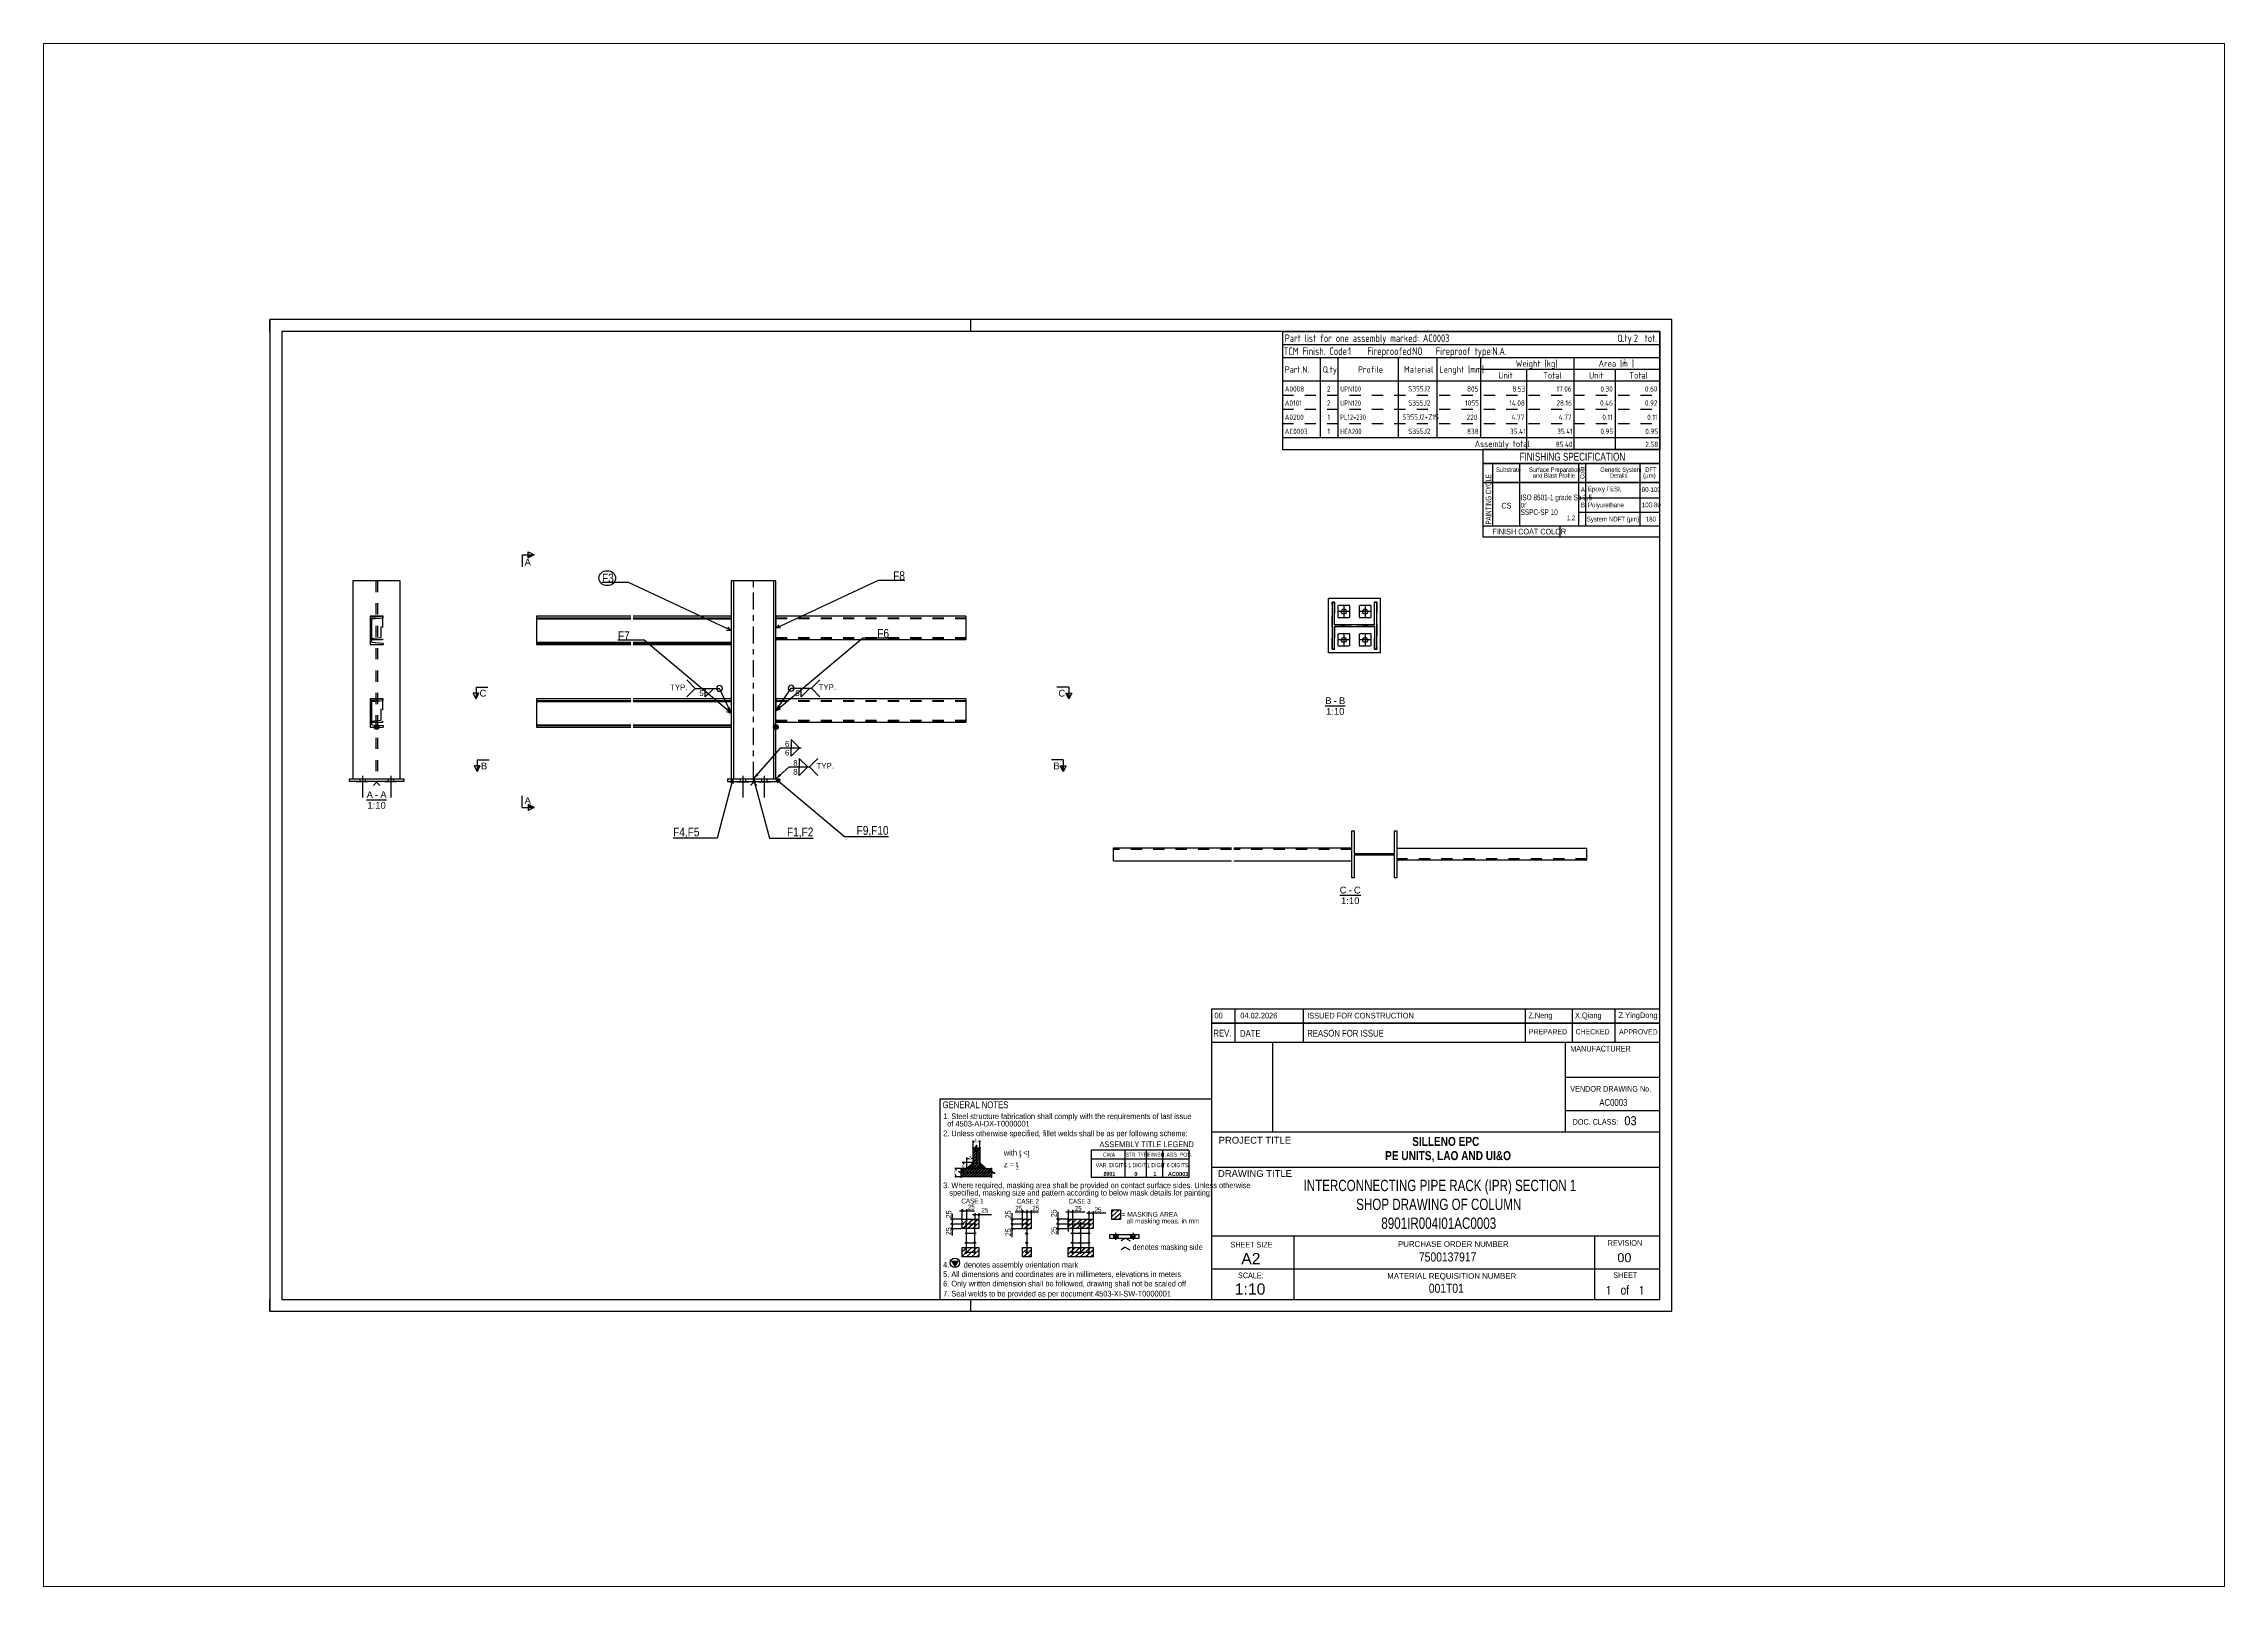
# Paper-space layout 'Layout1' of a CAD drawing. Header units: millimetres. Extents: x 0 to 594, y 0 to 420.
# The model-space entities are those that its viewports show. They can reach past a viewport. Long polylines and large blocks are cut down to what shows.
import ezdxf

# ---------------------------------------------------------------- set-up
doc = ezdxf.new("R2010")
doc.units = ezdxf.units.MM
doc.linetypes.add('DXK_LINE_DOT2', pattern=[3.9198, 1.9599, -1.9599])
doc.linetypes.add('DXK_LINE_DOT3', pattern=[5.9187, 2.979, -0.9799, 0.9799, -0.9799])
doc.layers.add('Viewport layer', color=7, linetype='Continuous', plot=False)
doc.layers.add('WELD_LABELS', color=5, linetype='Continuous')
doc.styles.add('Arial', font='ARIAL.TTF', dxfattribs={"height": 0.2})
doc.styles.add('Arial Bold', font='ARIALBD.TTF', dxfattribs={"height": 0.2})
doc.styles.add('Arial Narrow', font='ARIALN.TTF', dxfattribs={"height": 0.2})
doc.styles.add('Arial Narrow Bold', font='ARIALNB.TTF', dxfattribs={"height": 0.2})
doc.styles.add('GOST type A', font='', dxfattribs={"height": 0.2})
doc.styles.add('GOST type A Bold', font='', dxfattribs={"height": 0.2})
doc.styles.add('segoeuil', font='', dxfattribs={"height": 0.2})
doc.styles.get('GOST type A').set_extended_font_data('GOST type A')
doc.styles.get('GOST type A Bold').set_extended_font_data('GOST type A', bold=True)
doc.styles.get('segoeuil').set_extended_font_data('segoeuil')

# ---------------------------------------------------------------- blocks, each defined once
blk = doc.blocks.new('Unknown-43705034-1471')
at = {"color": 5, "linetype": 'Continuous'}
for p, q in [((366.12, 210.17), (-227.88, 210.17)), ((-227.88, 210.17), (-227.88, -209.83)), ((361.12, 205.17), (-222.88, 205.17)), ((-222.88, 205.17), (-222.88, -204.83)), ((361.12, -204.83), (361.12, 205.17)), ((366.12, -209.83), (366.12, 210.17)), ((-227.88, -209.83), (366.12, -209.83)), ((-222.88, -204.83), (361.12, -204.83))]:
    blk.add_line(p, q, dxfattribs=at)
at = {"color": 7, "linetype": 'Continuous'}
for p, q in [((-227.88, 205.17), (-227.88, 210.17)), ((-222.88, 210.17), (-227.88, 210.17)), ((69.12, 205.17), (69.12, 210.17)), ((366.12, 210.17), (361.12, 210.17)), ((-227.88, -209.83), (-227.88, -204.83)), ((69.12, -209.83), (69.12, -204.83))]:
    blk.add_line(p, q, dxfattribs=at)
blk = doc.blocks.new('Unknown-43705034-11 - 5405')
at = {"color": 6, "linetype": 'Continuous'}
blk.add_line((-186.94, 6.75), (-178.48, 6.75), dxfattribs=at)
at = {"color": 0, "linetype": 'Continuous'}
blk.add_wipeout([(-184.28, 7.5), (-184.28, 10.5), (-186.94, 10.5), (-186.94, 7.5)], dxfattribs=at)
blk.add_wipeout([(-182.04, 7.5), (-182.04, 10.5), (-183.38, 10.5), (-183.38, 7.5)], dxfattribs=at)
blk.add_wipeout([(-178.48, 7.5), (-178.48, 10.5), (-181.14, 10.5), (-181.14, 7.5)], dxfattribs=at)
blk.add_wipeout([(-178.82, 3), (-178.82, 6), (-186.6, 6), (-186.6, 3)], dxfattribs=at)
at = {"color": 6, "linetype": 'Continuous', "style": 'Arial'}
for s, height, p in [('A', 2.87, (-186.94, 7.5)), ('A', 2.87, (-181.14, 7.5)), ('1:10', 2.865, (-186.6, 3)), ('-', 2.87, (-183.38, 7.5))]:
    blk.add_text(s, height=height, dxfattribs=at).set_placement(p)
blk = doc.blocks.new('Unknown-43705034-12 - 6449')
at = {"color": 6, "linetype": 'Continuous'}
blk.add_line((225.4, -33.65), (234.31, -33.65), dxfattribs=at)
at = {"color": 0, "linetype": 'Continuous'}
blk.add_wipeout([(228.28, -32.9), (228.28, -29.9), (225.4, -29.9), (225.4, -32.9)], dxfattribs=at)
blk.add_wipeout([(230.52, -32.9), (230.52, -29.9), (229.18, -29.9), (229.18, -32.9)], dxfattribs=at)
blk.add_wipeout([(234.31, -32.9), (234.31, -29.9), (231.42, -29.9), (231.42, -32.9)], dxfattribs=at)
blk.add_wipeout([(233.74, -37.4), (233.74, -34.4), (225.96, -34.4), (225.96, -37.4)], dxfattribs=at)
at = {"color": 6, "linetype": 'Continuous', "style": 'Arial'}
for s, height, p in [('C', 2.87, (225.4, -32.9)), ('1:10', 2.865, (225.96, -37.4)), ('-', 2.87, (229.18, -32.9)), ('C', 2.87, (231.42, -32.9))]:
    blk.add_text(s, height=height, dxfattribs=at).set_placement(p)
blk = doc.blocks.new('Unknown-43705034-13 - 5500')
at = {"color": 6, "linetype": 'Continuous'}
blk.add_line((219.28, 46.57), (227.75, 46.57), dxfattribs=at)
at = {"color": 0, "linetype": 'Continuous'}
blk.add_wipeout([(221.95, 47.32), (221.95, 50.32), (219.28, 50.32), (219.28, 47.32)], dxfattribs=at)
blk.add_wipeout([(224.18, 47.32), (224.18, 50.32), (222.85, 50.32), (222.85, 47.32)], dxfattribs=at)
blk.add_wipeout([(227.75, 47.32), (227.75, 50.32), (225.08, 50.32), (225.08, 47.32)], dxfattribs=at)
blk.add_wipeout([(227.41, 42.82), (227.41, 45.82), (219.63, 45.82), (219.63, 42.82)], dxfattribs=at)
at = {"color": 6, "linetype": 'Continuous', "style": 'Arial'}
for s, height, p in [('B', 2.87, (219.28, 47.32)), ('-', 2.87, (222.85, 47.32)), ('B', 2.87, (225.08, 47.32)), ('1:10', 2.865, (219.63, 42.82))]:
    blk.add_text(s, height=height, dxfattribs=at).set_placement(p)
blk = doc.blocks.new('Part-43705034-5408 - 5405')
at = {"color": 7, "linetype": 'DXK_LINE_DOT2'}
for p, q in [((-185.21, 48.85), (-185.21, 49.5)), ((-185.21, 49.5), (-180.21, 49.5)), ((-180.81, 48.5), (-185.21, 48.85)), ((-180.81, 40.5), (-180.81, 48.5)), ((-180.21, 49.5), (-180.21, 39.5)), ((-185.21, 40.15), (-180.81, 40.5)), ((-185.21, 39.5), (-185.21, 40.15)), ((-180.21, 39.5), (-185.21, 39.5))]:
    blk.add_line(p, q, dxfattribs=at)
blk = doc.blocks.new('Part-43705034-5407 - 5405')
at = {"color": 2, "linetype": 'Continuous'}
for p, q in [((-185.46, 49.5), (-185.46, 37.5)), ((-179.96, 49.5), (-185.46, 49.5)), ((-184.76, 48.44), (-179.96, 48.82)), ((-184.76, 38.56), (-184.76, 48.44)), ((-179.96, 48.82), (-179.96, 49.5)), ((-185.46, 37.5), (-179.96, 37.5)), ((-184.76, 38.56), (-179.96, 38.18)), ((-179.96, 38.18), (-179.96, 37.5))]:
    blk.add_line(p, q, dxfattribs=at)
blk = doc.blocks.new('Part-43705034-5409 - 5405')
at = {"color": 2, "linetype": 'Continuous'}
for p, q in [((-185.46, 84.5), (-185.46, 72.5)), ((-179.96, 84.5), (-185.46, 84.5)), ((-184.76, 83.44), (-179.96, 83.82)), ((-184.76, 73.56), (-184.76, 83.44)), ((-179.96, 83.82), (-179.96, 84.5)), ((-185.46, 72.5), (-179.96, 72.5)), ((-184.76, 73.56), (-179.96, 73.18)), ((-179.96, 73.18), (-179.96, 72.5))]:
    blk.add_line(p, q, dxfattribs=at)
blk = doc.blocks.new('Part-43705034-5410 - 5405')
at = {"color": 7, "linetype": 'DXK_LINE_DOT2'}
for p, q in [((-185.21, 83.85), (-185.21, 84.5)), ((-185.21, 84.5), (-180.21, 84.5)), ((-180.81, 83.5), (-185.21, 83.85)), ((-180.81, 75.5), (-180.81, 83.5)), ((-180.21, 84.5), (-180.21, 74.5)), ((-185.21, 75.15), (-180.81, 75.5)), ((-185.21, 74.5), (-185.21, 75.15)), ((-180.21, 74.5), (-185.21, 74.5))]:
    blk.add_line(p, q, dxfattribs=at)
blk = doc.blocks.new('Part-43705034-5411 - 5405')
at = {"color": 2, "linetype": 'Continuous'}
for p, q in [((-194.21, 15.7), (-171.21, 15.7)), ((-194.21, 14.5), (-194.21, 15.7)), ((-171.21, 14.5), (-194.21, 14.5)), ((-182.71, 14.2), (-184.01, 12.9)), ((-182.71, 14.2), (-181.31, 12.8)), ((-171.21, 15.7), (-171.21, 14.5))]:
    blk.add_line(p, q, dxfattribs=at)
blk = doc.blocks.new('Part-43705034-5412 - 5405')
at = {"linetype": 'Continuous'}
blk.add_hatch(color=2, dxfattribs=at).paths.add_polyline_path([(-182.71, 36.65), (-183.51, 38.05), (-181.91, 38.05)])
at = {"color": 2, "linetype": 'Continuous'}
for p, q in [((-172.71, 99.5), (-192.71, 99.5)), ((-192.71, 99.5), (-192.71, 15.7)), ((-172.71, 15.7), (-172.71, 99.5)), ((-182.71, 36.65), (-183.51, 38.05)), ((-183.51, 38.05), (-181.91, 38.05)), ((-181.91, 38.05), (-182.71, 36.65))]:
    blk.add_line(p, q, dxfattribs=at)
at = {"color": 7, "linetype": 'DXK_LINE_DOT2'}
for p, q in [((-183.04, 99.5), (-183.04, 15.7)), ((-182.39, 99.5), (-182.39, 15.7)), ((-192.71, 15.7), (-172.71, 15.7))]:
    blk.add_line(p, q, dxfattribs=at)
at = {"color": 2, "linetype": 'Continuous'}
blk.add_circle((-182.71, 37.55), 1, dxfattribs=at)
blk = doc.blocks.new('Bolt-43705034-5413 - 5405')
at = {"color": 3, "linetype": 'Continuous'}
for p, q in [((-189.81, 15.7), (-189.81, 14.5)), ((-189.81, 15.7), (-189.81, 14.5)), ((-188.71, 16.95), (-188.71, 7.7)), ((-188.71, 16.95), (-188.71, 7.7)), ((-187.61, 15.7), (-187.61, 14.5)), ((-187.61, 15.7), (-187.61, 14.5)), ((-177.81, 15.7), (-177.81, 14.5)), ((-177.81, 15.7), (-177.81, 14.5)), ((-176.71, 16.95), (-176.71, 7.7)), ((-176.71, 16.95), (-176.71, 7.7)), ((-175.61, 15.7), (-175.61, 14.5)), ((-175.61, 15.7), (-175.61, 14.5))]:
    blk.add_line(p, q, dxfattribs=at)
blk = doc.blocks.new('Surfacing-43705034-5414 - 5405')
at = {"color": 7, "linetype": 'Continuous'}
for p, q in [((-191.21, 14.5), (-191.21, 14.45)), ((-186.21, 14.45), (-191.21, 14.45)), ((-186.21, 14.5), (-186.21, 14.45))]:
    blk.add_line(p, q, dxfattribs=at)
at = {"color": 246, "linetype": 'DXK_LINE_DOT2'}
blk.add_line((-186.21, 14.5), (-191.21, 14.5), dxfattribs=at)
blk = doc.blocks.new('Surfacing-43705034-5415 - 5405')
at = {"color": 7, "linetype": 'Continuous'}
for p, q in [((-179.21, 14.5), (-179.21, 14.45)), ((-174.21, 14.45), (-179.21, 14.45)), ((-174.21, 14.5), (-174.21, 14.45))]:
    blk.add_line(p, q, dxfattribs=at)
at = {"color": 246, "linetype": 'DXK_LINE_DOT2'}
blk.add_line((-174.21, 14.5), (-179.21, 14.5), dxfattribs=at)
blk = doc.blocks.new('Surfacing-43705034-5416 - 5405')
at = {"color": 7, "linetype": 'Continuous'}
for p, q in [((-191.21, 14.5), (-191.21, 14.45)), ((-186.21, 14.45), (-191.21, 14.45)), ((-186.21, 14.5), (-186.21, 14.45))]:
    blk.add_line(p, q, dxfattribs=at)
at = {"color": 246, "linetype": 'DXK_LINE_DOT2'}
blk.add_line((-186.21, 14.5), (-191.21, 14.5), dxfattribs=at)
blk = doc.blocks.new('Surfacing-43705034-5417 - 5405')
at = {"color": 7, "linetype": 'Continuous'}
for p, q in [((-179.21, 14.5), (-179.21, 14.45)), ((-174.21, 14.45), (-179.21, 14.45)), ((-174.21, 14.5), (-174.21, 14.45))]:
    blk.add_line(p, q, dxfattribs=at)
at = {"color": 246, "linetype": 'DXK_LINE_DOT2'}
blk.add_line((-174.21, 14.5), (-179.21, 14.5), dxfattribs=at)
blk = doc.blocks.new('Part-43705034-6451 - 6449')
at = {"color": 2, "linetype": 'Continuous'}
for p, q in [((330.1, -13.8), (249.6, -13.8)), ((330.1, -18.8), (330.1, -13.8)), ((330.1, -18.8), (249.6, -18.8))]:
    blk.add_line(p, q, dxfattribs=at)
at = {"color": 7, "linetype": 'DXK_LINE_DOT2'}
for p, q in [((249.6, -13.8), (249.6, -18.8)), ((330.1, -18.2), (249.6, -18.2))]:
    blk.add_line(p, q, dxfattribs=at)
blk = doc.blocks.new('Part-43705034-6450 - 6449')
at = {"color": 2, "linetype": 'Continuous'}
for p, q in [((129.6, -19.05), (129.6, -13.55)), ((129.6, -13.55), (179.6, -13.55)), ((180.6, -13.55), (230.6, -13.55)), ((129.6, -19.05), (179.6, -19.05)), ((180.6, -19.05), (230.6, -19.05))]:
    blk.add_line(p, q, dxfattribs=at)
at = {"color": 7, "linetype": 'DXK_LINE_DOT2'}
for p, q in [((179.6, -14.25), (129.6, -14.25)), ((230.6, -14.25), (180.6, -14.25)), ((230.6, -19.05), (230.6, -13.55))]:
    blk.add_line(p, q, dxfattribs=at)
blk = doc.blocks.new('Part-43705034-6455 - 6449')
at = {"color": 2, "linetype": 'Continuous'}
for p, q in [((230.6, -26.3), (230.6, -6.3)), ((230.6, -6.3), (231.6, -6.3)), ((231.6, -6.3), (231.6, -15.98)), ((248.6, -15.98), (248.6, -6.3)), ((248.6, -6.3), (249.6, -6.3)), ((249.6, -6.3), (249.6, -26.3)), ((231.6, -15.98), (248.6, -15.98)), ((248.6, -16.63), (231.6, -16.63)), ((231.6, -16.63), (231.6, -26.3)), ((248.6, -26.3), (248.6, -16.63)), ((231.6, -26.3), (230.6, -26.3)), ((249.6, -26.3), (248.6, -26.3))]:
    blk.add_line(p, q, dxfattribs=at)
blk = doc.blocks.new('Part-43705034-5506 - 5500')
at = {"color": 7, "linetype": 'DXK_LINE_DOT2'}
for p, q in [((222.17, 70.52), (222.17, 90.52)), ((222.17, 90.52), (223.17, 90.52)), ((223.17, 90.52), (223.17, 80.84)), ((240.17, 80.84), (240.17, 90.52)), ((240.17, 90.52), (241.17, 90.52)), ((241.17, 90.52), (241.17, 70.52)), ((223.17, 80.84), (240.17, 80.84)), ((240.17, 80.19), (223.17, 80.19)), ((223.17, 80.19), (223.17, 70.52)), ((240.17, 70.52), (240.17, 80.19)), ((223.17, 70.52), (222.17, 70.52)), ((241.17, 70.52), (240.17, 70.52))]:
    blk.add_line(p, q, dxfattribs=at)
at = {"color": 2, "linetype": 'Continuous'}
for p, q in [((223.17, 90.52), (222.17, 90.52)), ((222.17, 90.52), (222.17, 70.52)), ((223.17, 80.84), (223.17, 90.52)), ((240.17, 80.84), (240.17, 90.52)), ((241.17, 90.52), (240.17, 90.52)), ((241.17, 70.52), (241.17, 90.52)), ((240.17, 80.84), (223.17, 80.84)), ((223.17, 70.52), (223.17, 80.19)), ((223.17, 80.19), (240.17, 80.19)), ((240.17, 80.19), (240.17, 70.52)), ((222.17, 70.52), (223.17, 70.52)), ((240.17, 70.52), (241.17, 70.52))]:
    blk.add_line(p, q, dxfattribs=at)
blk = doc.blocks.new('Part-43705034-5505 - 5500')
at = {"color": 2, "linetype": 'Continuous'}
for p, q in [((242.67, 92.02), (220.67, 92.02)), ((220.67, 69.02), (220.67, 92.02)), ((242.67, 69.02), (242.67, 92.02)), ((242.67, 69.02), (220.67, 69.02))]:
    blk.add_line(p, q, dxfattribs=at)
blk = doc.blocks.new('Bolt-43705034-5507 - 5500')
at = {"color": 3, "linetype": 'Continuous'}
for p, q in [((229.37, 86.52), (224.97, 86.52)), ((227.17, 88.72), (227.17, 84.32)), ((238.37, 86.52), (233.97, 86.52)), ((236.17, 88.72), (236.17, 84.32)), ((229.37, 74.52), (224.97, 74.52)), ((227.17, 76.72), (227.17, 72.32)), ((238.37, 74.52), (233.97, 74.52)), ((236.17, 76.72), (236.17, 72.32))]:
    blk.add_line(p, q, dxfattribs=at)
for centre in [(227.17, 86.52), (236.17, 86.52), (227.17, 74.52), (236.17, 74.52)]:
    blk.add_circle(centre, 1.1, dxfattribs=at)
blk = doc.blocks.new('Surfacing-43705034-5508 - 5500')
at = {"color": 246, "linetype": 'DXK_LINE_DOT2'}
for p, q in [((229.67, 89.02), (224.67, 89.02)), ((224.67, 89.02), (224.67, 84.02)), ((224.67, 84.02), (229.67, 84.02)), ((229.67, 84.02), (229.67, 89.02))]:
    blk.add_line(p, q, dxfattribs=at)
blk = doc.blocks.new('Surfacing-43705034-5509 - 5500')
at = {"color": 246, "linetype": 'DXK_LINE_DOT2'}
for p, q in [((229.67, 77.02), (224.67, 77.02)), ((224.67, 77.02), (224.67, 72.02)), ((229.67, 72.02), (229.67, 77.02)), ((224.67, 72.02), (229.67, 72.02))]:
    blk.add_line(p, q, dxfattribs=at)
blk = doc.blocks.new('Surfacing-43705034-5510 - 5500')
at = {"color": 246, "linetype": 'DXK_LINE_DOT2'}
for p, q in [((238.67, 89.02), (233.67, 89.02)), ((233.67, 89.02), (233.67, 84.02)), ((233.67, 84.02), (238.67, 84.02)), ((238.67, 84.02), (238.67, 89.02))]:
    blk.add_line(p, q, dxfattribs=at)
blk = doc.blocks.new('Surfacing-43705034-5511 - 5500')
at = {"color": 246, "linetype": 'DXK_LINE_DOT2'}
for p, q in [((238.67, 77.02), (233.67, 77.02)), ((233.67, 77.02), (233.67, 72.02)), ((238.67, 72.02), (238.67, 77.02)), ((233.67, 72.02), (238.67, 72.02))]:
    blk.add_line(p, q, dxfattribs=at)
blk = doc.blocks.new('Bolt-43705034-5226 - 5215')
at = {"color": 3, "linetype": 'Continuous'}
for p, q in [((-28.6, 15.7), (-28.6, 14.5)), ((-28.6, 15.7), (-28.6, 14.5)), ((-27.5, 16.95), (-27.5, 7.7)), ((-27.5, 16.95), (-27.5, 7.7)), ((-26.4, 15.7), (-26.4, 14.5)), ((-26.4, 15.7), (-26.4, 14.5)), ((-19.6, 15.7), (-19.6, 14.5)), ((-19.6, 15.7), (-19.6, 14.5)), ((-18.5, 16.95), (-18.5, 7.7)), ((-18.5, 16.95), (-18.5, 7.7)), ((-17.4, 15.7), (-17.4, 14.5)), ((-17.4, 15.7), (-17.4, 14.5))]:
    blk.add_line(p, q, dxfattribs=at)
blk = doc.blocks.new('Part-43705034-5220 - 5215')
at = {"color": 2, "linetype": 'Continuous'}
for p, q in [((-115, 49.5), (-115, 37.5)), ((-75, 49.5), (-115, 49.5)), ((-115, 48.82), (-75, 48.82)), ((-115, 48.436), (-75, 48.436)), ((-32.5, 49.5), (-74, 49.5)), ((-74, 48.82), (-32.5, 48.82)), ((-74, 48.436), (-32.5, 48.436)), ((-115, 38.564), (-75, 38.564)), ((-115, 38.18), (-75, 38.18)), ((-115, 37.5), (-75, 37.5)), ((-74, 38.564), (-32.5, 38.564)), ((-74, 38.18), (-32.5, 38.18)), ((-74, 37.5), (-32.5, 37.5))]:
    blk.add_line(p, q, dxfattribs=at)
at = {"color": 7, "linetype": 'DXK_LINE_DOT2'}
blk.add_line((-32.5, 49.5), (-32.5, 37.5), dxfattribs=at)
blk = doc.blocks.new('Part-43705034-5221 - 5215')
at = {"color": 2, "linetype": 'Continuous'}
for p, q in [((67, 49.5), (-13.5, 49.5)), ((67, 49.5), (67, 39.5)), ((67, 39.5), (-13.5, 39.5))]:
    blk.add_line(p, q, dxfattribs=at)
at = {"color": 7, "linetype": 'DXK_LINE_DOT2'}
for p, q in [((-13.5, 49.5), (-13.5, 39.5)), ((-13.5, 48.85), (67, 48.85)), ((-13.5, 48.498), (67, 48.498)), ((-13.5, 40.502), (67, 40.502)), ((-13.5, 40.15), (67, 40.15))]:
    blk.add_line(p, q, dxfattribs=at)
blk = doc.blocks.new('Part-43705034-5222 - 5215')
at = {"color": 2, "linetype": 'Continuous'}
for p, q in [((-115, 84.5), (-115, 72.5)), ((-75, 84.5), (-115, 84.5)), ((-115, 83.82), (-75, 83.82)), ((-115, 83.436), (-75, 83.436)), ((-32.5, 84.5), (-74, 84.5)), ((-74, 83.82), (-32.5, 83.82)), ((-74, 83.436), (-32.5, 83.436)), ((-115, 73.564), (-75, 73.564)), ((-115, 73.18), (-75, 73.18)), ((-115, 72.5), (-75, 72.5)), ((-74, 73.564), (-32.5, 73.564)), ((-74, 73.18), (-32.5, 73.18)), ((-74, 72.5), (-32.5, 72.5))]:
    blk.add_line(p, q, dxfattribs=at)
at = {"color": 7, "linetype": 'DXK_LINE_DOT2'}
blk.add_line((-32.5, 84.5), (-32.5, 72.5), dxfattribs=at)
blk = doc.blocks.new('Part-43705034-5223 - 5215')
at = {"color": 2, "linetype": 'Continuous'}
for p, q in [((67, 84.5), (-13.5, 84.5)), ((67, 84.5), (67, 74.5)), ((67, 74.5), (-13.5, 74.5))]:
    blk.add_line(p, q, dxfattribs=at)
at = {"color": 7, "linetype": 'DXK_LINE_DOT2'}
for p, q in [((-13.5, 84.5), (-13.5, 74.5)), ((-13.5, 83.85), (67, 83.85)), ((-13.5, 83.498), (67, 83.498)), ((-13.5, 75.502), (67, 75.502)), ((-13.5, 75.15), (67, 75.15))]:
    blk.add_line(p, q, dxfattribs=at)
blk = doc.blocks.new('Part-43705034-5224 - 5215')
at = {"color": 2, "linetype": 'Continuous'}
for p, q in [((-34, 15.7), (-12, 15.7)), ((-34, 15.7), (-34, 14.5)), ((-34, 14.5), (-12, 14.5)), ((-23, 14.2), (-24.3, 12.9)), ((-23, 14.2), (-21.6, 12.8)), ((-12, 15.7), (-12, 14.5))]:
    blk.add_line(p, q, dxfattribs=at)
blk = doc.blocks.new('Part-43705034-5225 - 5215')
at = {"linetype": 'Continuous'}
blk.add_hatch(color=2, dxfattribs=at).paths.add_polyline_path([(-13.5, 36.65), (-14.3, 38.05), (-12.7, 38.05)])
at = {"color": 2, "linetype": 'Continuous'}
for p, q in [((-32.5, 99.5), (-32.5, 15.7)), ((-13.5, 99.5), (-32.5, 99.5)), ((-31.5, 99.5), (-31.5, 15.7)), ((-14.5, 99.5), (-14.5, 15.7)), ((-13.5, 15.7), (-13.5, 99.5)), ((-13.5, 36.65), (-14.3, 38.05)), ((-14.3, 38.05), (-12.7, 38.05)), ((-12.7, 38.05), (-13.5, 36.65))]:
    blk.add_line(p, q, dxfattribs=at)
at = {"color": 7, "linetype": 'DXK_LINE_DOT3'}
blk.add_line((-23, 15.7), (-23, 99.5), dxfattribs=at)
at = {"color": 7, "linetype": 'DXK_LINE_DOT2'}
blk.add_line((-32.5, 15.7), (-13.5, 15.7), dxfattribs=at)
at = {"color": 2, "linetype": 'Continuous'}
blk.add_circle((-13.5, 37.55), 1, dxfattribs=at)
blk = doc.blocks.new('Surfacing-43705034-5227 - 5215')
at = {"color": 7, "linetype": 'Continuous'}
for p, q in [((-30, 14.5), (-30, 14.45)), ((-30, 14.45), (-25, 14.45)), ((-25, 14.5), (-25, 14.45))]:
    blk.add_line(p, q, dxfattribs=at)
at = {"color": 246, "linetype": 'DXK_LINE_DOT2'}
blk.add_line((-30, 14.5), (-25, 14.5), dxfattribs=at)
blk = doc.blocks.new('Surfacing-43705034-5228 - 5215')
at = {"color": 7, "linetype": 'Continuous'}
for p, q in [((-30, 14.5), (-30, 14.45)), ((-30, 14.45), (-25, 14.45)), ((-25, 14.5), (-25, 14.45))]:
    blk.add_line(p, q, dxfattribs=at)
at = {"color": 246, "linetype": 'DXK_LINE_DOT2'}
blk.add_line((-30, 14.5), (-25, 14.5), dxfattribs=at)
blk = doc.blocks.new('Surfacing-43705034-5229 - 5215')
at = {"color": 7, "linetype": 'Continuous'}
for p, q in [((-21, 14.5), (-21, 14.45)), ((-21, 14.45), (-16, 14.45)), ((-16, 14.5), (-16, 14.45))]:
    blk.add_line(p, q, dxfattribs=at)
at = {"color": 246, "linetype": 'DXK_LINE_DOT2'}
blk.add_line((-21, 14.5), (-16, 14.5), dxfattribs=at)
blk = doc.blocks.new('Surfacing-43705034-5230 - 5215')
at = {"color": 7, "linetype": 'Continuous'}
for p, q in [((-21, 14.5), (-21, 14.45)), ((-21, 14.45), (-16, 14.45)), ((-16, 14.5), (-16, 14.45))]:
    blk.add_line(p, q, dxfattribs=at)
at = {"color": 246, "linetype": 'DXK_LINE_DOT2'}
blk.add_line((-21, 14.5), (-16, 14.5), dxfattribs=at)
blk = doc.blocks.new('0_TCM_4503_AIVD_AD_TITLE_BLOCK-43705034-64041')
at = {"color": 4, "linetype": 'Continuous'}
for q in [(171.12, -204.83), (361.12, -95.83)]:
    blk.add_line((171.12, -95.83), q, dxfattribs=at)
at = {"color": 7, "linetype": 'Continuous'}
for p, q in [((197.12, -133.83), (197.12, -95.83)), ((321.12, -133.83), (321.12, -95.83)), ((361.12, -204.83), (361.12, -95.83)), ((361.12, -110.83), (321.12, -110.83)), ((321.12, -124.83), (361.12, -124.83)), ((171.12, -133.83), (361.12, -133.83)), ((171.12, -148.83), (361.12, -148.83)), ((171.12, -177.83), (361.12, -177.83)), ((206.12, -204.83), (206.12, -177.83)), ((333.52, -204.83), (333.52, -177.83)), ((171.12, -191.83), (361.12, -191.83)), ((171.12, -204.83), (361.12, -204.83))]:
    blk.add_line(p, q, dxfattribs=at)
for s, height, style, width, p in [('MANUFACTURER', 2.3877, 'Arial', 0.88, (323.12, -99.83)), ('VENDOR DRAWING No.', 2.3877, 'Arial', 0.88, (323.12, -116.83)), ('DOC. CLASS:', 2.3877, 'Arial', 0.8, (324.12, -130.83)), ('SILLENO EPC', 3.8177, 'Arial Bold', 0.8, (256.12, -139.83)), ('PE UNITS, LAO AND UI&O', 3.8177, 'Arial Bold', 0.8, (244.65, -145.83)), ('SHEET SIZE', 2.388, 'Arial', 0.88, (179.12, -182.83)), ('REVISION', 2.388, 'Arial', 0.88, (338.98, -182.12)), ('SCALE:', 2.388, 'Arial', 0.88, (182.31, -195.83)), ('SHEET', 2.388, 'Arial', 0.88, (341.32, -195.74)), ('1', 3.73, 'segoeuil', 0.88, (338.12, -202.83)), ('of', 3.82, 'Arial', 0.8, (344.45, -202.79)), ('1', 3.73, 'segoeuil', 0.88, (352.12, -202.83))]:
    blk.add_text(s, height=height, dxfattribs=dict(at, style=style, width=width)).set_placement(p)
at = {"color": 3, "linetype": 'Continuous', "style": 'Arial Narrow'}
blk.add_text('AC0003', height=2.863, dxfattribs=at).set_placement((335.44, -122.83))
at = {"color": 1, "linetype": 'Continuous', "style": 'Arial', "width": 0.88}
blk.add_text('03', height=3.82, dxfattribs=at).set_placement((346.02, -131.05))
at = {"color": 7, "linetype": 'Continuous', "style": 'Arial'}
for s, height, p in [('PROJECT TITLE', 2.8652, (174.12, -138.83)), ('DRAWING TITLE', 2.8652, (173.82, -152.94)), ('PURCHASE ORDER NUMBER', 2.3877, (250.08, -182.57)), ('A2', 4.775, (183.68, -189.94)), ('MATERIAL REQUISITION NUMBER', 2.3877, (245.55, -196.09)), ('00', 3.82, (343.06, -189.06))]:
    blk.add_text(s, height=height, dxfattribs=at).set_placement(p)
at = {"color": 2, "style": 'Arial Narrow', "width": 0.9}
blk.add_text('INTERCONNECTING PIPE RACK (IPR) SECTION 1', height=4.7721, dxfattribs=at).set_placement((210.06, -158.94))
at = {"color": 2, "linetype": 'Continuous', "style": 'Arial Narrow', "width": 0.9}
for s, p in [('SHOP DRAWING OF COLUMN', (232.38, -166.94)), ('8901IR004I01AC0003', (243.03, -174.94))]:
    blk.add_text(s, height=4.7721, dxfattribs=at).set_placement(p)
at = {"color": 3, "style": 'Arial Narrow'}
for s, p in [('7500137917', (258.99, -188.75)), ('001T01', (263.16, -202.01))]:
    blk.add_text(s, height=3.818, dxfattribs=at).set_placement(p)
at = {"color": 7, "style": 'Arial'}
blk.add_text('1:10', height=4.775, dxfattribs=at).set_placement((180.95, -202.81))
blk = doc.blocks.new('0_TCM_4503_AIVD_AD_NOTE_BLOCK-43705034-64042')
at = {"linetype": 'Continuous'}
for points in [[(67.47, -149.32), (70.02, -149.32), (70.02, -146.77)], [(72.98, -149.32), (75.53, -149.32), (72.98, -146.77)], [(66.92, -172.82), (67.24, -172.82), (66.96, -172.78)], [(66.92, -172.85), (67.24, -172.89), (67.24, -172.85)], [(66.96, -172.89), (67.24, -172.89), (66.92, -172.85)], [(66.96, -172.71), (67.24, -172.71), (67, -172.67)], [(66.96, -172.78), (67.24, -172.82), (67.24, -172.78)], [(67, -172.67), (67.24, -172.67), (67.04, -172.64)], [(67, -172.67), (67.24, -172.71), (67.24, -172.67)], [(67.04, -172.64), (67.24, -172.64), (67.08, -172.6)], [(67.04, -172.64), (67.24, -172.67), (67.24, -172.64)], [(67.08, -172.6), (67.24, -172.64), (67.24, -172.6)], [(67.12, -172.6), (67.24, -172.6), (67.16, -172.56)], [(67.16, -172.56), (67.24, -172.6), (67.24, -172.56)], [(67.24, -172.6), (67.41, -172.64), (67.36, -172.6)], [(67.24, -172.64), (67.41, -172.64), (67.24, -172.6)], [(67.24, -172.67), (67.49, -172.71), (67.45, -172.67)], [(67.24, -172.71), (67.49, -172.71), (67.24, -172.67)], [(67.24, -172.78), (67.53, -172.82), (67.49, -172.78)], [(67.24, -172.82), (67.53, -172.82), (67.24, -172.78)], [(67.24, -172.85), (67.49, -172.89), (67.53, -172.85)], [(67.24, -172.89), (67.49, -172.89), (67.24, -172.85)], [(67.24, -173), (67.41, -173.04), (67.45, -173)], [(67.24, -173.04), (67.41, -173.04), (67.24, -173)], [(70.42, -172.78), (70.71, -172.78), (70.46, -172.75)], [(70.46, -172.71), (70.71, -172.71), (70.5, -172.67)], [(70.46, -172.75), (70.71, -172.78), (70.71, -172.75)], [(70.5, -172.67), (70.71, -172.71), (70.71, -172.67)], [(70.5, -173), (70.71, -173.04), (70.71, -173)], [(70.54, -173.04), (70.71, -173.04), (70.5, -173)], [(70.58, -173.04), (70.71, -173.07), (70.71, -173.04)], [(70.62, -173.07), (70.71, -173.07), (70.58, -173.04)], [(70.71, -172.56), (70.83, -172.6), (70.79, -172.56)], [(70.71, -172.6), (70.83, -172.6), (70.71, -172.56)], [(70.71, -172.6), (70.91, -172.64), (70.87, -172.6)], [(70.71, -172.64), (70.91, -172.64), (70.71, -172.6)], [(70.71, -172.64), (70.95, -172.67), (70.91, -172.64)], [(70.71, -172.67), (70.95, -172.67), (70.71, -172.64)], [(70.71, -172.67), (70.99, -172.71), (70.95, -172.67)], [(70.71, -172.71), (70.99, -172.71), (70.71, -172.67)], [(70.71, -173.04), (70.83, -173.07), (70.87, -173.04)], [(70.71, -173.07), (70.83, -173.07), (70.71, -173.04)], [(92.52, -172.75), (92.8, -172.75), (92.56, -172.71)], [(92.56, -172.71), (92.8, -172.71), (92.6, -172.67)], [(92.56, -172.71), (92.8, -172.75), (92.8, -172.71)], [(92.6, -172.67), (92.8, -172.71), (92.8, -172.67)], [(92.8, -172.64), (92.97, -172.67), (92.92, -172.64)], [(92.8, -172.67), (92.97, -172.67), (92.8, -172.64)], [(92.8, -172.78), (93.09, -172.82), (93.05, -172.78)], [(92.8, -172.82), (93.09, -172.82), (92.8, -172.78)], [(92.8, -173), (93.01, -173.04), (93.05, -173)], [(92.8, -173.04), (93.01, -173.04), (92.8, -173)], [(92.8, -173.04), (92.97, -173.07), (93.01, -173.04)], [(92.8, -173.07), (92.97, -173.07), (92.8, -173.04)], [(92.8, -173.07), (92.92, -173.11), (92.97, -173.07)], [(92.8, -173.11), (92.92, -173.11), (92.8, -173.07)], [(111.88, -172.71), (112.13, -172.71), (111.92, -172.67)], [(111.88, -172.93), (112.13, -172.96), (112.13, -172.93)], [(111.92, -172.96), (112.13, -172.96), (111.88, -172.93)], [(111.92, -172.64), (111.96, -172.64), (112.13, -172.64)], [(111.92, -172.67), (112.13, -172.71), (112.13, -172.67)], [(111.92, -173), (112.13, -173.04), (112.13, -173)], [(111.96, -173.04), (112.13, -173.04), (111.92, -173)], [(111.96, -172.64), (112.13, -172.64), (112.01, -172.6)], [(112.01, -173.04), (111.96, -173.04), (112.13, -173.04)], [(112.01, -172.6), (112.13, -172.64), (112.13, -172.6)], [(112.01, -173.04), (112.13, -173.07), (112.13, -173.04)], [(112.05, -173.07), (112.13, -173.07), (112.01, -173.04)], [(112.13, -172.6), (112.33, -172.64), (112.29, -172.6)], [(112.13, -172.64), (112.33, -172.64), (112.13, -172.6)], [(112.13, -172.64), (112.37, -172.67), (112.33, -172.64)], [(112.13, -172.67), (112.37, -172.67), (112.13, -172.64)], [(112.13, -172.67), (112.41, -172.71), (112.37, -172.67)], [(112.13, -172.71), (112.41, -172.71), (112.13, -172.67)], [(112.13, -172.78), (112.45, -172.82), (112.41, -172.78)], [(112.13, -172.82), (112.45, -172.82), (112.13, -172.78)], [(112.13, -172.82), (112.41, -172.85), (112.45, -172.82)], [(112.13, -172.85), (112.41, -172.85), (112.13, -172.82)], [(112.13, -172.93), (112.37, -172.96), (112.41, -172.93)], [(112.13, -172.96), (112.37, -172.96), (112.13, -172.93)], [(112.13, -173.04), (112.25, -173.07), (112.29, -173.04)], [(112.13, -173.07), (112.25, -173.07), (112.13, -173.04)], [(115.31, -172.78), (115.59, -172.78), (115.35, -172.75)], [(115.31, -172.85), (115.59, -172.89), (115.59, -172.85)], [(115.35, -172.89), (115.59, -172.89), (115.31, -172.85)], [(115.35, -172.67), (115.59, -172.67), (115.39, -172.64)], [(115.35, -172.75), (115.59, -172.78), (115.59, -172.75)], [(115.39, -172.64), (115.59, -172.64), (115.43, -172.6)], [(115.39, -172.64), (115.59, -172.67), (115.59, -172.64)], [(115.43, -172.6), (115.47, -172.6), (115.59, -172.6)], [(115.43, -172.6), (115.59, -172.64), (115.59, -172.6)], [(115.47, -172.6), (115.59, -172.6), (115.51, -172.56)], [(115.51, -172.56), (115.59, -172.6), (115.59, -172.56)], [(115.59, -172.56), (115.75, -172.6), (115.71, -172.56)], [(115.59, -172.6), (115.75, -172.6), (115.59, -172.56)], [(115.59, -172.67), (115.88, -172.71), (115.84, -172.67)], [(115.59, -172.71), (115.88, -172.71), (115.59, -172.67)], [(115.59, -172.93), (115.84, -172.96), (115.88, -172.93)], [(115.59, -172.96), (115.84, -172.96), (115.59, -172.93)], [(115.59, -172.96), (115.79, -173), (115.84, -172.96)], [(115.59, -173), (115.79, -173), (115.59, -172.96)], [(115.59, -173), (115.75, -173.04), (115.79, -173)], [(115.59, -173.04), (115.75, -173.04), (115.59, -173)], [(115.59, -173.04), (115.67, -173.07), (115.71, -173.04)], [(115.59, -173.07), (115.67, -173.07), (115.59, -173.04)], [(118.89, -172.67), (119.14, -172.67), (118.93, -172.64)], [(118.93, -172.64), (119.14, -172.64), (118.97, -172.6)], [(118.93, -172.64), (119.14, -172.67), (119.14, -172.64)], [(118.93, -173), (119.14, -173.04), (119.14, -173)], [(118.97, -173.04), (119.14, -173.04), (118.93, -173)], [(118.97, -172.6), (119.14, -172.64), (119.14, -172.6)], [(119.01, -173.04), (118.97, -173.04), (119.14, -173.04)], [(119.14, -172.71), (119.42, -172.75), (119.38, -172.71)], [(119.14, -172.75), (119.42, -172.75), (119.14, -172.71)], [(119.14, -172.89), (119.38, -172.93), (119.42, -172.89)], [(119.14, -172.93), (119.38, -172.93), (119.14, -172.89)], [(119.14, -172.96), (119.34, -173), (119.38, -172.96)], [(119.14, -173), (119.34, -173), (119.14, -172.96)], [(66.92, -176.86), (67.2, -176.89), (67.2, -176.86)], [(66.96, -176.89), (67.2, -176.89), (66.92, -176.86)], [(66.96, -176.71), (67.2, -176.71), (67, -176.68)], [(66.96, -176.93), (67.2, -176.97), (67.2, -176.93)], [(67, -176.97), (67.2, -176.97), (66.96, -176.93)], [(66.96, -180.71), (67.24, -180.71), (67, -180.68)], [(66.96, -180.93), (67.24, -180.97), (67.24, -180.93)], [(67, -180.97), (67.24, -180.97), (66.96, -180.93)], [(67, -176.64), (67.04, -176.64), (67.2, -176.64)], [(67, -176.68), (67.2, -176.71), (67.2, -176.68)], [(67, -177), (67.2, -177.04), (67.2, -177)], [(67.04, -177.04), (67.2, -177.04), (67, -177)], [(67, -180.68), (67.24, -180.68), (67.04, -180.64)], [(67, -180.68), (67.24, -180.71), (67.24, -180.68)], [(67.04, -176.64), (67.2, -176.64), (67.08, -176.6)], [(67.08, -177.04), (67.04, -177.04), (67.2, -177.04)], [(67.04, -180.64), (67.24, -180.64), (67.08, -180.61)], [(67.04, -180.64), (67.24, -180.68), (67.24, -180.64)], [(67.08, -176.6), (67.2, -176.64), (67.2, -176.6)], [(67.08, -177.04), (67.2, -177.08), (67.2, -177.04)], [(67.12, -177.08), (67.2, -177.08), (67.08, -177.04)], [(67.08, -180.61), (67.24, -180.64), (67.24, -180.61)], [(67.08, -181.04), (67.24, -181.08), (67.24, -181.04)], [(67.12, -181.08), (67.24, -181.08), (67.08, -181.04)], [(67.2, -176.6), (67.41, -176.64), (67.36, -176.6)], [(67.2, -176.64), (67.41, -176.64), (67.2, -176.6)], [(67.2, -176.64), (67.45, -176.68), (67.41, -176.64)], [(67.2, -176.68), (67.45, -176.68), (67.2, -176.64)], [(67.2, -176.68), (67.49, -176.71), (67.45, -176.68)], [(67.2, -176.71), (67.49, -176.71), (67.2, -176.68)], [(67.2, -176.86), (67.49, -176.89), (67.53, -176.86)], [(67.2, -176.89), (67.49, -176.89), (67.2, -176.86)], [(67.2, -176.93), (67.45, -176.97), (67.49, -176.93)], [(67.2, -176.97), (67.45, -176.97), (67.2, -176.93)], [(67.2, -177.04), (67.32, -177.08), (67.36, -177.04)], [(67.2, -177.08), (67.32, -177.08), (67.2, -177.04)], [(67.24, -180.61), (67.41, -180.64), (67.36, -180.61)], [(67.24, -180.64), (67.41, -180.64), (67.24, -180.61)], [(67.24, -180.68), (67.49, -180.71), (67.45, -180.68)], [(67.24, -180.71), (67.49, -180.71), (67.24, -180.68)], [(67.24, -180.93), (67.45, -180.97), (67.49, -180.93)], [(67.24, -180.97), (67.45, -180.97), (67.24, -180.93)], [(67.24, -181.01), (67.41, -181.04), (67.45, -181.01)], [(67.24, -181.04), (67.41, -181.04), (67.24, -181.01)], [(67.24, -181.04), (67.32, -181.08), (67.36, -181.04)], [(67.24, -181.08), (67.32, -181.08), (67.24, -181.04)], [(67.24, -184.61), (67.41, -184.64), (67.36, -184.61)], [(67.24, -184.64), (67.41, -184.64), (67.24, -184.61)], [(67.24, -184.64), (67.45, -184.68), (67.41, -184.64)], [(67.24, -184.68), (67.45, -184.68), (67.24, -184.64)], [(67.24, -184.75), (67.53, -184.79), (67.49, -184.75)], [(67.24, -184.79), (67.53, -184.79), (67.24, -184.75)], [(70.42, -176.86), (70.75, -176.89), (70.75, -176.86)], [(70.46, -176.89), (70.75, -176.89), (70.42, -176.86)], [(70.46, -176.71), (70.75, -176.71), (70.5, -176.68)], [(70.46, -176.93), (70.75, -176.97), (70.75, -176.93)], [(70.5, -176.97), (70.75, -176.97), (70.46, -176.93)], [(70.46, -180.71), (70.75, -180.71), (70.5, -180.68)], [(70.46, -180.93), (70.75, -180.97), (70.75, -180.93)], [(70.5, -180.97), (70.75, -180.97), (70.46, -180.93)], [(70.46, -184.75), (70.75, -184.75), (70.5, -184.72)], [(70.5, -176.68), (70.75, -176.68), (70.54, -176.64)], [(70.5, -176.68), (70.75, -176.71), (70.75, -176.68)], [(70.5, -180.68), (70.75, -180.68), (70.54, -180.64)], [(70.5, -180.68), (70.75, -180.71), (70.75, -180.68)], [(70.5, -184.72), (70.75, -184.75), (70.75, -184.72)], [(70.54, -176.64), (70.75, -176.64), (70.58, -176.6)], [(70.54, -176.64), (70.75, -176.68), (70.75, -176.64)], [(70.54, -180.64), (70.75, -180.64), (70.58, -180.61)], [(70.54, -180.64), (70.75, -180.68), (70.75, -180.64)], [(70.58, -176.6), (70.75, -176.64), (70.75, -176.6)], [(70.58, -177.04), (70.75, -177.08), (70.75, -177.04)], [(70.62, -177.08), (70.75, -177.08), (70.58, -177.04)], [(70.58, -180.61), (70.75, -180.64), (70.75, -180.61)], [(70.58, -181.04), (70.75, -181.08), (70.75, -181.04)], [(70.62, -181.08), (70.75, -181.08), (70.58, -181.04)], [(70.75, -176.6), (70.91, -176.64), (70.87, -176.6)], [(70.75, -176.64), (70.91, -176.64), (70.75, -176.6)], [(70.75, -176.68), (70.99, -176.71), (70.95, -176.68)], [(70.75, -176.71), (70.99, -176.71), (70.75, -176.68)], [(70.75, -176.86), (70.99, -176.89), (71.03, -176.86)], [(70.75, -176.89), (70.99, -176.89), (70.75, -176.86)], [(70.75, -176.93), (70.95, -176.97), (70.99, -176.93)], [(70.75, -176.97), (70.95, -176.97), (70.75, -176.93)], [(70.75, -177), (70.91, -177.04), (70.95, -177)], [(70.75, -177.04), (70.91, -177.04), (70.75, -177)], [(70.75, -177.04), (70.83, -177.08), (70.87, -177.04)], [(70.75, -177.08), (70.83, -177.08), (70.75, -177.04)], [(70.75, -180.61), (70.91, -180.64), (70.87, -180.61)], [(70.75, -180.64), (70.91, -180.64), (70.75, -180.61)], [(70.75, -180.68), (70.99, -180.71), (70.95, -180.68)], [(70.75, -180.71), (70.99, -180.71), (70.75, -180.68)], [(70.75, -180.93), (70.95, -180.97), (70.99, -180.93)], [(70.75, -180.97), (70.95, -180.97), (70.75, -180.93)], [(70.75, -181.01), (70.91, -181.04), (70.95, -181.01)], [(70.75, -181.04), (70.91, -181.04), (70.75, -181.01)], [(70.75, -181.04), (70.83, -181.08), (70.87, -181.04)], [(70.75, -181.08), (70.83, -181.08), (70.75, -181.04)], [(70.75, -184.61), (70.91, -184.64), (70.87, -184.61)], [(70.75, -184.64), (70.91, -184.64), (70.75, -184.61)], [(70.75, -184.64), (70.95, -184.68), (70.91, -184.64)], [(70.75, -184.68), (70.95, -184.68), (70.75, -184.64)], [(70.75, -184.68), (70.99, -184.72), (70.95, -184.68)], [(70.75, -184.72), (70.99, -184.72), (70.75, -184.68)], [(70.75, -184.75), (71.03, -184.79), (70.99, -184.75)], [(70.75, -184.79), (71.03, -184.79), (70.75, -184.75)], [(92.52, -176.78), (92.8, -176.78), (92.56, -176.75)], [(92.52, -176.97), (92.8, -177), (92.8, -176.97)], [(92.56, -177), (92.8, -177), (92.52, -176.97)], [(92.52, -180.79), (92.8, -180.79), (92.56, -180.75)], [(92.52, -180.93), (92.8, -180.97), (92.8, -180.93)], [(92.56, -180.97), (92.8, -180.97), (92.52, -180.93)], [(92.52, -184.75), (92.8, -184.75), (92.56, -184.72)], [(92.56, -176.71), (92.8, -176.71), (92.6, -176.68)], [(92.56, -176.75), (92.8, -176.78), (92.8, -176.75)], [(92.56, -180.75), (92.8, -180.79), (92.8, -180.75)], [(92.56, -184.72), (92.8, -184.72), (92.6, -184.68)], [(92.56, -184.72), (92.8, -184.75), (92.8, -184.72)], [(92.6, -176.68), (92.8, -176.68), (92.64, -176.64)], [(92.6, -176.68), (92.8, -176.71), (92.8, -176.68)], [(92.6, -184.68), (92.8, -184.72), (92.8, -184.68)], [(92.64, -176.64), (92.68, -176.64), (92.8, -176.64)], [(92.64, -176.64), (92.8, -176.68), (92.8, -176.64)], [(92.64, -177.08), (92.8, -177.11), (92.8, -177.08)], [(92.68, -177.11), (92.8, -177.11), (92.64, -177.08)], [(92.68, -176.64), (92.8, -176.64), (92.72, -176.6)], [(92.72, -177.11), (92.68, -177.11), (92.8, -177.11)], [(92.72, -176.6), (92.8, -176.64), (92.8, -176.6)], [(92.8, -176.93), (93.05, -176.97), (93.09, -176.93)], [(92.8, -176.97), (93.05, -176.97), (92.8, -176.93)], [(92.8, -177), (93.01, -177.04), (93.05, -177)], [(92.8, -177.04), (93.01, -177.04), (92.8, -177)], [(92.8, -177.04), (92.97, -177.08), (93.01, -177.04)], [(92.8, -177.08), (92.97, -177.08), (92.8, -177.04)], [(92.8, -177.08), (92.88, -177.11), (92.92, -177.08)], [(92.8, -177.11), (92.88, -177.11), (92.8, -177.08)], [(92.8, -180.64), (93.01, -180.68), (92.97, -180.64)], [(92.8, -180.68), (93.01, -180.68), (92.8, -180.64)], [(92.8, -180.68), (93.05, -180.71), (93.01, -180.68)], [(92.8, -180.71), (93.05, -180.71), (92.8, -180.68)], [(92.8, -181.01), (93.01, -181.04), (93.05, -181.01)], [(92.8, -181.04), (93.01, -181.04), (92.8, -181.01)], [(92.8, -181.04), (92.97, -181.08), (93.01, -181.04)], [(92.8, -181.08), (92.97, -181.08), (92.8, -181.04)], [(92.8, -184.64), (92.97, -184.68), (92.92, -184.64)], [(92.8, -184.68), (92.97, -184.68), (92.8, -184.64)], [(92.8, -184.72), (93.05, -184.75), (93.01, -184.72)], [(92.8, -184.75), (93.05, -184.75), (92.8, -184.72)], [(92.8, -184.79), (93.09, -184.83), (93.05, -184.79)], [(92.8, -184.83), (93.09, -184.83), (92.8, -184.79)], [(111.84, -180.79), (112.13, -180.79), (111.88, -180.75)], [(111.84, -184.79), (112.13, -184.79), (111.88, -184.75)], [(111.88, -176.71), (112.17, -176.71), (111.92, -176.68)], [(111.88, -176.93), (112.17, -176.97), (112.17, -176.93)], [(111.92, -176.97), (112.17, -176.97), (111.88, -176.93)], [(111.88, -180.75), (112.13, -180.79), (112.13, -180.75)], [(111.88, -180.93), (112.13, -180.97), (112.13, -180.93)], [(111.92, -180.97), (112.13, -180.97), (111.88, -180.93)], [(111.88, -184.72), (112.13, -184.72), (111.92, -184.68)], [(111.88, -184.75), (112.13, -184.79), (112.13, -184.75)], [(111.92, -176.68), (112.17, -176.71), (112.17, -176.68)], [(111.92, -176.97), (112.17, -177), (112.17, -176.97)], [(111.96, -177), (112.17, -177), (111.92, -176.97)], [(111.92, -180.64), (112.13, -180.64), (111.96, -180.61)], [(111.92, -184.64), (112.13, -184.64), (111.96, -184.61)], [(111.92, -184.68), (112.13, -184.72), (112.13, -184.68)], [(111.96, -177), (112.17, -177.04), (112.17, -177)], [(112.01, -177.04), (112.17, -177.04), (111.96, -177)], [(111.96, -180.61), (112.13, -180.64), (112.13, -180.61)], [(111.96, -181.01), (112.13, -181.04), (112.13, -181.01)], [(112.01, -181.04), (112.13, -181.04), (111.96, -181.01)], [(111.96, -184.61), (112.01, -184.61), (112.13, -184.61)], [(111.96, -184.61), (112.13, -184.64), (112.13, -184.61)], [(112.01, -176.6), (112.17, -176.6), (112.05, -176.57)], [(112.01, -180.61), (112.13, -180.61), (112.05, -180.57)], [(112.01, -184.61), (112.13, -184.61), (112.05, -184.57)], [(112.05, -176.57), (112.17, -176.6), (112.17, -176.57)], [(112.05, -180.57), (112.13, -180.61), (112.13, -180.57)], [(112.05, -184.57), (112.13, -184.61), (112.13, -184.57)], [(112.13, -180.57), (112.29, -180.61), (112.25, -180.57)], [(112.13, -180.61), (112.29, -180.61), (112.13, -180.57)], [(112.13, -180.75), (112.45, -180.79), (112.41, -180.75)], [(112.13, -180.79), (112.45, -180.79), (112.13, -180.75)], [(112.13, -180.93), (112.37, -180.97), (112.41, -180.93)], [(112.13, -180.97), (112.37, -180.97), (112.13, -180.93)], [(112.13, -180.97), (112.33, -181.01), (112.37, -180.97)], [(112.13, -181.01), (112.33, -181.01), (112.13, -180.97)], [(112.13, -181.01), (112.29, -181.04), (112.33, -181.01)], [(112.13, -181.04), (112.29, -181.04), (112.13, -181.01)], [(112.13, -184.57), (112.29, -184.61), (112.25, -184.57)], [(112.13, -184.61), (112.29, -184.61), (112.13, -184.57)], [(112.13, -184.68), (112.41, -184.72), (112.37, -184.68)], [(112.13, -184.72), (112.41, -184.72), (112.13, -184.68)], [(112.13, -184.79), (112.45, -184.83), (112.41, -184.79)], [(112.13, -184.83), (112.45, -184.83), (112.13, -184.79)], [(112.17, -176.57), (112.29, -176.6), (112.25, -176.57)], [(112.17, -176.6), (112.29, -176.6), (112.17, -176.57)], [(112.17, -176.6), (112.37, -176.64), (112.33, -176.6)], [(112.17, -176.64), (112.37, -176.64), (112.17, -176.6)], [(112.17, -176.68), (112.41, -176.71), (112.37, -176.68)], [(112.17, -176.71), (112.41, -176.71), (112.17, -176.68)], [(112.17, -176.93), (112.37, -176.97), (112.41, -176.93)], [(112.17, -176.97), (112.37, -176.97), (112.17, -176.93)], [(112.17, -177), (112.29, -177.04), (112.33, -177)], [(112.17, -177.04), (112.29, -177.04), (112.17, -177)], [(115.31, -176.78), (115.59, -176.78), (115.35, -176.75)], [(115.31, -176.86), (115.59, -176.89), (115.59, -176.86)], [(115.35, -176.89), (115.59, -176.89), (115.31, -176.86)], [(115.31, -180.86), (115.59, -180.9), (115.59, -180.86)], [(115.35, -180.9), (115.59, -180.9), (115.31, -180.86)], [(115.35, -176.68), (115.59, -176.68), (115.39, -176.64)], [(115.35, -176.75), (115.59, -176.78), (115.59, -176.75)], [(115.35, -180.68), (115.59, -180.68), (115.39, -180.64)], [(115.35, -184.68), (115.59, -184.68), (115.39, -184.64)], [(115.39, -176.64), (115.59, -176.64), (115.43, -176.6)], [(115.39, -176.64), (115.59, -176.68), (115.59, -176.64)], [(115.39, -180.64), (115.59, -180.64), (115.43, -180.61)], [(115.39, -180.64), (115.59, -180.68), (115.59, -180.64)], [(115.39, -184.64), (115.59, -184.64), (115.43, -184.61)], [(115.39, -184.64), (115.59, -184.68), (115.59, -184.64)], [(115.43, -176.6), (115.47, -176.6), (115.59, -176.6)], [(115.43, -176.6), (115.59, -176.64), (115.59, -176.6)], [(115.43, -180.61), (115.47, -180.61), (115.59, -180.61)], [(115.43, -180.61), (115.59, -180.64), (115.59, -180.61)], [(115.43, -184.61), (115.47, -184.61), (115.59, -184.61)], [(115.43, -184.61), (115.59, -184.64), (115.59, -184.61)], [(115.47, -176.6), (115.59, -176.6), (115.51, -176.57)], [(115.47, -180.61), (115.59, -180.61), (115.51, -180.57)], [(115.47, -184.61), (115.59, -184.61), (115.51, -184.57)], [(115.51, -176.57), (115.59, -176.6), (115.59, -176.57)], [(115.51, -180.57), (115.59, -180.61), (115.59, -180.57)], [(115.51, -184.57), (115.59, -184.61), (115.59, -184.57)], [(115.59, -176.57), (115.75, -176.6), (115.71, -176.57)], [(115.59, -176.6), (115.75, -176.6), (115.59, -176.57)], [(115.59, -176.68), (115.88, -176.71), (115.84, -176.68)], [(115.59, -176.71), (115.88, -176.71), (115.59, -176.68)], [(115.59, -176.93), (115.84, -176.97), (115.88, -176.93)], [(115.59, -176.97), (115.84, -176.97), (115.59, -176.93)], [(115.59, -176.97), (115.79, -177), (115.84, -176.97)], [(115.59, -177), (115.79, -177), (115.59, -176.97)], [(115.59, -177), (115.75, -177.04), (115.79, -177)], [(115.59, -177.04), (115.75, -177.04), (115.59, -177)], [(115.59, -177.04), (115.67, -177.08), (115.71, -177.04)], [(115.59, -177.08), (115.67, -177.08), (115.59, -177.04)], [(115.59, -180.57), (115.75, -180.61), (115.71, -180.57)], [(115.59, -180.61), (115.75, -180.61), (115.59, -180.57)], [(115.59, -180.93), (115.84, -180.97), (115.88, -180.93)], [(115.59, -180.97), (115.84, -180.97), (115.59, -180.93)], [(115.59, -180.97), (115.79, -181.01), (115.84, -180.97)], [(115.59, -181.01), (115.79, -181.01), (115.59, -180.97)], [(115.59, -181.01), (115.75, -181.04), (115.79, -181.01)], [(115.59, -181.04), (115.75, -181.04), (115.59, -181.01)], [(115.59, -181.04), (115.67, -181.08), (115.71, -181.04)], [(115.59, -181.08), (115.67, -181.08), (115.59, -181.04)], [(115.59, -184.57), (115.75, -184.61), (115.71, -184.57)], [(115.59, -184.61), (115.75, -184.61), (115.59, -184.57)], [(115.59, -184.68), (115.88, -184.72), (115.84, -184.68)], [(115.59, -184.72), (115.88, -184.72), (115.59, -184.68)], [(118.93, -177), (119.14, -177), (118.89, -176.97)], [(118.89, -176.97), (119.14, -177), (119.14, -176.97)], [(118.89, -180.97), (119.14, -181.01), (119.14, -180.97)], [(118.93, -181.01), (119.14, -181.01), (118.89, -180.97)], [(118.93, -177), (119.14, -177.04), (119.14, -177)], [(118.97, -177.04), (119.14, -177.04), (118.93, -177)], [(118.93, -181.01), (119.14, -181.04), (119.14, -181.01)], [(118.97, -181.04), (119.14, -181.04), (118.93, -181.01)], [(118.97, -176.6), (119.14, -176.6), (119.01, -176.57)], [(118.97, -180.61), (119.14, -180.61), (119.01, -180.57)], [(118.97, -184.61), (119.14, -184.61), (119.01, -184.57)], [(119.01, -176.57), (119.14, -176.6), (119.14, -176.57)], [(119.01, -177.04), (119.14, -177.08), (119.14, -177.04)], [(119.05, -177.08), (119.14, -177.08), (119.01, -177.04)], [(119.01, -180.57), (119.14, -180.61), (119.14, -180.57)], [(119.01, -181.04), (119.14, -181.08), (119.14, -181.04)], [(119.05, -181.08), (119.14, -181.08), (119.01, -181.04)], [(119.01, -184.57), (119.14, -184.61), (119.14, -184.57)], [(119.05, -177.08), (119.09, -177.08), (119.14, -177.08)], [(119.05, -181.08), (119.09, -181.08), (119.14, -181.08)], [(119.14, -176.6), (119.34, -176.64), (119.3, -176.6)], [(119.14, -176.64), (119.34, -176.64), (119.14, -176.6)], [(119.14, -176.64), (119.38, -176.68), (119.34, -176.64)], [(119.14, -176.68), (119.38, -176.68), (119.14, -176.64)], [(119.14, -176.71), (119.42, -176.75), (119.38, -176.71)], [(119.14, -176.75), (119.42, -176.75), (119.14, -176.71)], [(119.14, -176.89), (119.38, -176.93), (119.42, -176.89)], [(119.14, -176.93), (119.38, -176.93), (119.14, -176.89)], [(119.14, -177.04), (119.22, -177.08), (119.26, -177.04)], [(119.14, -177.08), (119.22, -177.08), (119.14, -177.04)], [(119.14, -180.57), (119.26, -180.61), (119.22, -180.57)], [(119.14, -180.61), (119.26, -180.61), (119.14, -180.57)], [(119.14, -180.61), (119.34, -180.64), (119.3, -180.61)], [(119.14, -180.64), (119.34, -180.64), (119.14, -180.61)], [(119.14, -180.64), (119.38, -180.68), (119.34, -180.64)], [(119.14, -180.68), (119.38, -180.68), (119.14, -180.64)], [(119.14, -180.71), (119.42, -180.75), (119.38, -180.71)], [(119.14, -180.75), (119.42, -180.75), (119.14, -180.71)], [(119.14, -180.9), (119.38, -180.93), (119.42, -180.9)], [(119.14, -180.93), (119.38, -180.93), (119.14, -180.9)], [(119.14, -184.57), (119.26, -184.61), (119.22, -184.57)], [(119.14, -184.61), (119.26, -184.61), (119.14, -184.57)], [(119.14, -184.61), (119.34, -184.64), (119.3, -184.61)], [(119.14, -184.64), (119.34, -184.64), (119.14, -184.61)], [(119.14, -184.64), (119.38, -184.68), (119.34, -184.64)], [(119.14, -184.68), (119.38, -184.68), (119.14, -184.64)], [(119.14, -184.72), (119.42, -184.75), (119.38, -184.72)], [(119.14, -184.75), (119.42, -184.75), (119.14, -184.72)], [(129.41, -178.86), (131.72, -178.86), (131.72, -177.48), (129.41, -177.48)], [(136.6, -178.86), (138.91, -178.86), (138.91, -177.48), (136.6, -177.48)], [(64.14, -188.41), (62.42, -191.33), (60.59, -188.41)], [(67, -185.01), (67.24, -185.05), (67.24, -185.01)], [(67.04, -185.05), (67.24, -185.05), (67, -185.01)], [(67.24, -184.9), (67.49, -184.94), (67.53, -184.9)], [(67.24, -184.94), (67.49, -184.94), (67.24, -184.9)], [(67.24, -185.05), (67.36, -185.08), (67.41, -185.05)], [(67.24, -185.08), (67.36, -185.08), (67.24, -185.05)], [(70.46, -184.94), (70.75, -184.97), (70.75, -184.94)], [(70.5, -184.97), (70.75, -184.97), (70.46, -184.94)], [(70.5, -185.01), (70.75, -185.05), (70.75, -185.01)], [(70.54, -185.05), (70.75, -185.05), (70.5, -185.01)], [(70.54, -185.05), (70.75, -185.08), (70.75, -185.05)], [(70.58, -185.08), (70.75, -185.08), (70.54, -185.05)], [(70.75, -185.08), (70.79, -185.12), (70.83, -185.08)], [(70.75, -185.12), (70.79, -185.12), (70.75, -185.08)], [(92.8, -185.05), (92.97, -185.08), (93.01, -185.05)], [(92.8, -185.08), (92.97, -185.08), (92.8, -185.05)], [(92.8, -185.08), (92.92, -185.12), (92.97, -185.08)], [(92.8, -185.12), (92.92, -185.12), (92.8, -185.08)], [(111.84, -184.86), (112.13, -184.9), (112.13, -184.86)], [(111.88, -184.9), (112.13, -184.9), (111.84, -184.86)], [(111.88, -184.94), (112.13, -184.97), (112.13, -184.94)], [(111.92, -184.97), (112.13, -184.97), (111.88, -184.94)], [(112.13, -184.83), (112.41, -184.86), (112.45, -184.83)], [(112.13, -184.86), (112.41, -184.86), (112.13, -184.83)], [(112.13, -184.94), (112.37, -184.97), (112.41, -184.94)], [(112.13, -184.97), (112.37, -184.97), (112.13, -184.94)], [(112.13, -184.97), (112.33, -185.01), (112.37, -184.97)], [(112.13, -185.01), (112.33, -185.01), (112.13, -184.97)], [(112.13, -185.01), (112.29, -185.05), (112.33, -185.01)], [(112.13, -185.05), (112.29, -185.05), (112.13, -185.01)], [(112.13, -185.05), (112.21, -185.08), (112.25, -185.05)], [(112.13, -185.08), (112.21, -185.08), (112.13, -185.05)], [(115.31, -184.86), (115.59, -184.9), (115.59, -184.86)], [(115.35, -184.9), (115.59, -184.9), (115.31, -184.86)], [(115.59, -184.94), (115.84, -184.97), (115.88, -184.94)], [(115.59, -184.97), (115.84, -184.97), (115.59, -184.94)], [(115.59, -184.97), (115.79, -185.01), (115.84, -184.97)], [(115.59, -185.01), (115.79, -185.01), (115.59, -184.97)], [(115.59, -185.01), (115.75, -185.05), (115.79, -185.01)], [(115.59, -185.05), (115.75, -185.05), (115.59, -185.01)], [(115.59, -185.05), (115.67, -185.08), (115.71, -185.05)], [(115.59, -185.08), (115.67, -185.08), (115.59, -185.05)], [(118.89, -184.97), (119.14, -185.01), (119.14, -184.97)], [(118.93, -185.01), (119.14, -185.01), (118.89, -184.97)], [(118.93, -185.01), (119.14, -185.05), (119.14, -185.01)], [(118.97, -185.05), (119.14, -185.05), (118.93, -185.01)], [(119.01, -185.05), (119.14, -185.08), (119.14, -185.05)], [(119.05, -185.08), (119.14, -185.08), (119.01, -185.05)], [(119.05, -185.08), (119.09, -185.08), (119.14, -185.08)], [(119.14, -184.9), (119.38, -184.94), (119.42, -184.9)], [(119.14, -184.94), (119.38, -184.94), (119.14, -184.9)]]:
    blk.add_hatch(color=7, dxfattribs=at).paths.add_polyline_path(points)
at = {"color": 4, "linetype": 'Continuous'}
for p, q in [((56.12, -119.83), (171.12, -119.83)), ((56.12, -204.83), (56.12, -119.83))]:
    blk.add_line(p, q, dxfattribs=at)
at = {"color": 7, "linetype": 'Continuous'}
for p, q in [((69.83, -138.24), (70.3, -137.76)), ((70.02, -140.46), (70.02, -137.47)), ((70.02, -137.94), (70.72, -137.94)), ((72.98, -137.94), (72.28, -137.94)), ((72.67, -138.24), (73.14, -137.76)), ((72.98, -140.46), (72.98, -137.47)), ((69.85, -146.77), (65.46, -146.77)), ((65.7, -147), (66.17, -146.53)), ((65.94, -146.77), (65.94, -147.14)), ((67.23, -145.32), (67.71, -144.85)), ((67.47, -149.15), (67.47, -144.68)), ((67.47, -145.16), (68.22, -145.16)), ((67.47, -149.32), (70.02, -146.77)), ((70.02, -145.16), (69.27, -145.16)), ((69.67, -140.63), (70.93, -140.63)), ((69.83, -145.32), (70.3, -144.85)), ((70.02, -141.54), (70.93, -140.63)), ((70.02, -142.8), (72.19, -140.63)), ((70.02, -140.69), (70.09, -140.63)), ((70.02, -143.22), (72.61, -140.63)), ((70.02, -149.32), (70.02, -140.63)), ((70.02, -141.96), (71.27, -140.7)), ((70.02, -144.06), (72.98, -141.1)), ((70.02, -144.48), (72.98, -141.52)), ((70.02, -145.32), (72.98, -142.36)), ((70.02, -145.74), (72.98, -142.78)), ((70.02, -146.58), (72.98, -143.62)), ((70.02, -147), (72.98, -144.04)), ((70.02, -146.6), (70.02, -144.68)), ((70.02, -147.84), (72.98, -144.88)), ((70.02, -148.26), (72.98, -145.3)), ((70.02, -149.1), (72.98, -146.14)), ((70.02, -146.77), (70.02, -149.32)), ((70.22, -149.32), (72.98, -146.56)), ((71.65, -139.56), (70.87, -141.89)), ((70.87, -141.89), (71.68, -140.63)), ((70.93, -140.63), (71.65, -139.56)), ((70.93, -140.63), (71.48, -140.07)), ((71.06, -149.32), (72.98, -147.4)), ((71.48, -149.32), (72.98, -147.82)), ((71.68, -140.63), (73.28, -140.63)), ((72.98, -140.63), (72.98, -149.32)), ((75.53, -149.32), (72.98, -146.77)), ((72.98, -146.77), (72.98, -149.32)), ((161.62, -141.58), (120.12, -141.58)), ((120.12, -141.58), (120.12, -153.08)), ((120.12, -145.33), (161.62, -145.33)), ((134.37, -141.58), (134.37, -153.08)), ((143.37, -141.58), (143.37, -153.08)), ((150.37, -141.58), (150.37, -153.08)), ((161.62, -153.08), (161.62, -141.58)), ((64.83, -149.32), (62.27, -149.32)), ((64.83, -152.94), (62.27, -152.94)), ((62.51, -149.57), (62.98, -149.1)), ((62.51, -153.11), (62.98, -152.64)), ((62.75, -149.32), (62.75, -150.23)), ((62.75, -152.94), (62.75, -152.03)), ((64.99, -151.37), (63.93, -150.65)), ((63.93, -150.65), (66.26, -151.43)), ((64.38, -150.96), (64.49, -150.84)), ((64.63, -151.13), (64.81, -150.94)), ((64.99, -150.63), (64.99, -149.03)), ((64.99, -150.34), (66.02, -149.32)), ((64.99, -152.86), (68.54, -149.32)), ((64.99, -149.5), (65.18, -149.32)), ((64.99, -149.32), (77.94, -149.32)), ((66.26, -151.43), (64.99, -150.63)), ((64.99, -151.6), (65.44, -151.16)), ((64.99, -152.02), (65.75, -151.26)), ((64.99, -153.35), (64.99, -151.37)), ((77.94, -152.94), (64.99, -152.94)), ((65.08, -150.68), (66.44, -149.32)), ((65.33, -152.94), (68.96, -149.32)), ((69.85, -149.32), (65.46, -149.32)), ((65.59, -151), (67.28, -149.32)), ((65.85, -151.17), (67.7, -149.32)), ((65.94, -149.32), (65.94, -148.94)), ((66.17, -152.94), (69.8, -149.32)), ((66.59, -152.94), (70.22, -149.32)), ((67.43, -152.94), (71.06, -149.32)), ((70.02, -149.32), (67.47, -149.32)), ((67.85, -152.94), (71.48, -149.32)), ((68.69, -152.94), (72.33, -149.32)), ((69.11, -152.94), (72.75, -149.32)), ((69.96, -152.94), (73.59, -149.32)), ((72.98, -149.32), (70.02, -149.32)), ((70.38, -152.94), (74.01, -149.32)), ((71.22, -152.94), (74.85, -149.32)), ((71.64, -152.94), (75.27, -149.32)), ((72.33, -149.32), (72.98, -148.66)), ((72.48, -152.94), (76.11, -149.32)), ((72.75, -149.32), (72.98, -149.08)), ((72.9, -152.94), (76.53, -149.32)), ((72.98, -149.32), (75.53, -149.32)), ((73.74, -152.94), (77.37, -149.32)), ((74.16, -152.94), (77.79, -149.32)), ((75, -152.94), (77.13, -150.82)), ((75.42, -152.94), (77.38, -150.99)), ((76.26, -152.94), (77.88, -151.33)), ((76.68, -152.94), (77.94, -151.69)), ((77.94, -151.37), (76.88, -150.65)), ((76.88, -150.65), (79.21, -151.43)), ((77.19, -150.76), (77.94, -150.01)), ((77.51, -150.86), (77.94, -150.43)), ((77.52, -152.94), (77.94, -152.53)), ((77.94, -150.63), (77.94, -149.03)), ((79.21, -151.43), (77.94, -150.63)), ((77.94, -153.35), (77.94, -151.37)), ((78.14, -151.07), (78.33, -150.88)), ((78.45, -151.18), (78.59, -151.04)), ((79.08, -151.39), (79.1, -151.36)), ((120.12, -153.08), (161.62, -153.08)), ((65.08, -170.85), (60.44, -170.85)), ((60.52, -172.85), (66.31, -172.85)), ((60.56, -174.82), (65.08, -174.82)), ((60.64, -170.49), (61.58, -171.25)), ((60.64, -172.49), (61.58, -173.22)), ((60.64, -174.46), (61.58, -175.22)), ((61.23, -168.56), (61.23, -177.8)), ((64.36, -167.27), (70.61, -167.27)), ((65.86, -166.88), (64.96, -167.64)), ((65.32, -166.63), (65.32, -171.57)), ((65.37, -170.82), (72.5, -170.82)), ((65.37, -174.82), (65.37, -170.82)), ((72.5, -174.82), (65.37, -174.82)), ((65.41, -171.11), (65.73, -170.82)), ((65.41, -173.04), (67.89, -170.82)), ((65.53, -174.82), (70.05, -170.82)), ((66.63, -172.82), (71.4, -172.82)), ((67.65, -166.84), (66.75, -167.64)), ((66.92, -172.82), (66.96, -172.78)), ((67.24, -172.82), (66.92, -172.82)), ((67.24, -172.82), (66.92, -172.82)), ((66.92, -172.82), (67.24, -172.82)), ((66.92, -172.82), (67.24, -172.82)), ((67.24, -172.82), (66.92, -172.82)), ((67.24, -172.82), (66.92, -172.82)), ((66.92, -172.82), (67.24, -172.85)), ((66.92, -172.82), (67.24, -172.85)), ((66.92, -172.85), (66.92, -172.82)), ((67.24, -172.85), (66.92, -172.85)), ((67.24, -172.85), (66.92, -172.85)), ((66.92, -172.85), (67.24, -172.89)), ((66.92, -172.85), (67.24, -172.89)), ((66.96, -172.89), (66.92, -172.85)), ((66.96, -172.71), (67, -172.67)), ((67.24, -172.71), (66.96, -172.71)), ((67.24, -172.71), (66.96, -172.71)), ((66.96, -172.71), (67.24, -172.75)), ((66.96, -172.71), (67.24, -172.75)), ((66.96, -172.75), (66.96, -172.71)), ((67.24, -172.75), (66.96, -172.75)), ((67.24, -172.75), (66.96, -172.75)), ((66.96, -172.75), (67.24, -172.75)), ((66.96, -172.75), (67.24, -172.75)), ((67.24, -172.75), (66.96, -172.75)), ((67.24, -172.75), (66.96, -172.75)), ((66.96, -172.75), (67.24, -172.78)), ((66.96, -172.75), (67.24, -172.78)), ((66.96, -172.78), (66.96, -172.75)), ((67.24, -172.78), (66.96, -172.78)), ((67.24, -172.78), (66.96, -172.78)), ((66.96, -172.78), (67.24, -172.82)), ((66.96, -172.78), (67.24, -172.82)), ((67.24, -172.89), (66.96, -172.89)), ((67.24, -172.89), (66.96, -172.89)), ((66.96, -172.89), (67.24, -172.89)), ((66.96, -172.89), (67.24, -172.89)), ((67.24, -172.89), (66.96, -172.89)), ((67.24, -172.89), (66.96, -172.89)), ((66.96, -172.89), (67.24, -172.93)), ((66.96, -172.89), (67.24, -172.93)), ((66.96, -172.93), (66.96, -172.89)), ((67.24, -172.93), (66.96, -172.93)), ((67.24, -172.93), (66.96, -172.93)), ((66.96, -172.93), (67.24, -172.96)), ((66.96, -172.93), (67.24, -172.96)), ((66.96, -172.96), (66.96, -172.93)), ((67.24, -172.96), (66.96, -172.96)), ((67.24, -172.96), (66.96, -172.96)), ((66.96, -172.96), (67, -172.96)), ((66.96, -172.96), (67.24, -172.96)), ((67.24, -172.96), (66.96, -172.96)), ((67, -172.67), (67.04, -172.64)), ((67.24, -172.67), (67, -172.67)), ((67.24, -172.67), (67, -172.67)), ((67, -172.67), (67.24, -172.67)), ((67, -172.67), (67.24, -172.67)), ((67.24, -172.67), (67, -172.67)), ((67.24, -172.67), (67, -172.67)), ((67, -172.67), (67.24, -172.71)), ((67, -172.67), (67.24, -172.71)), ((67, -172.96), (67.24, -172.96)), ((67.24, -172.96), (67, -172.96)), ((67, -172.96), (67.24, -173)), ((67, -172.96), (67.24, -173)), ((67, -173), (67, -172.96)), ((67.24, -173), (67, -173)), ((67.24, -173), (67, -173)), ((67, -173), (67.04, -173)), ((67, -173), (67.24, -173)), ((67.24, -173), (67, -173)), ((67.04, -172.64), (67.08, -172.6)), ((67.24, -172.64), (67.04, -172.64)), ((67.24, -172.64), (67.04, -172.64)), ((67.04, -172.64), (67.24, -172.64)), ((67.04, -172.64), (67.24, -172.64)), ((67.24, -172.64), (67.04, -172.64)), ((67.24, -172.64), (67.04, -172.64)), ((67.04, -172.64), (67.24, -172.67)), ((67.04, -172.64), (67.24, -172.67)), ((67.04, -173), (67.24, -173)), ((67.24, -173), (67.04, -173)), ((67.04, -173), (67.24, -173.04)), ((67.04, -173), (67.24, -173.04)), ((67.04, -173.04), (67.04, -173)), ((67.24, -173.04), (67.04, -173.04)), ((67.24, -173.04), (67.04, -173.04)), ((67.04, -173.04), (67.08, -173.04)), ((67.04, -173.04), (67.24, -173.04)), ((67.24, -173.04), (67.04, -173.04)), ((67.24, -172.6), (67.08, -172.6)), ((67.08, -172.6), (67.12, -172.6)), ((67.24, -172.6), (67.08, -172.6)), ((67.08, -172.6), (67.24, -172.6)), ((67.08, -172.6), (67.24, -172.6)), ((67.24, -172.6), (67.08, -172.6)), ((67.24, -172.6), (67.08, -172.6)), ((67.08, -172.6), (67.24, -172.64)), ((67.08, -172.6), (67.24, -172.64)), ((67.08, -173.04), (67.24, -173.04)), ((67.24, -173.04), (67.08, -173.04)), ((67.08, -173.04), (67.24, -173.07)), ((67.08, -173.04), (67.24, -173.07)), ((67.08, -173.07), (67.08, -173.04)), ((67.24, -173.07), (67.08, -173.07)), ((67.24, -173.07), (67.08, -173.07)), ((67.08, -173.07), (67.12, -173.07)), ((67.08, -173.07), (67.24, -173.07)), ((67.24, -173.07), (67.08, -173.07)), ((67.12, -172.6), (67.16, -172.56)), ((67.24, -172.6), (67.12, -172.6)), ((67.24, -172.6), (67.12, -172.6)), ((67.12, -172.6), (67.24, -172.6)), ((67.12, -172.6), (67.24, -172.6)), ((67.24, -172.6), (67.12, -172.6)), ((67.24, -172.6), (67.12, -172.6)), ((67.12, -172.6), (67.24, -172.6)), ((67.12, -172.6), (67.24, -172.6)), ((67.12, -173.07), (67.24, -173.07)), ((67.24, -173.07), (67.12, -173.07)), ((67.12, -173.07), (67.24, -173.07)), ((67.24, -173.07), (67.12, -173.07)), ((67.12, -173.07), (67.24, -173.07)), ((67.12, -173.07), (67.24, -173.07)), ((67.16, -173.07), (67.12, -173.07)), ((67.12, -173.07), (67.24, -173.07)), ((67.24, -173.07), (67.12, -173.07)), ((67.24, -172.56), (67.16, -172.56)), ((67.16, -172.56), (67.2, -172.56)), ((67.24, -172.56), (67.16, -172.56)), ((67.16, -172.56), (67.24, -172.6)), ((67.16, -172.56), (67.24, -172.6)), ((67.24, -173.07), (67.16, -173.07)), ((67.2, -173.07), (67.16, -173.07)), ((67.16, -173.07), (67.24, -173.07)), ((67.16, -173.07), (67.24, -173.07)), ((67.24, -173.07), (67.16, -173.07)), ((67.2, -185.48), (67.2, -172.13)), ((67.2, -172.56), (67.24, -172.56)), ((67.24, -172.56), (67.2, -172.56)), ((67.2, -172.56), (67.24, -172.56)), ((67.2, -172.56), (67.24, -172.56)), ((67.24, -172.56), (67.2, -172.56)), ((67.24, -173.07), (67.2, -173.07)), ((67.2, -173.07), (67.24, -173.07)), ((67.24, -173.07), (67.2, -173.07)), ((67.24, -172.6), (67.24, -172.56)), ((67.24, -172.56), (67.28, -172.56)), ((67.28, -172.56), (67.24, -172.56)), ((67.28, -172.56), (67.24, -172.56)), ((67.24, -172.56), (67.28, -172.56)), ((67.28, -172.56), (67.24, -172.56)), ((67.24, -172.56), (67.32, -172.6)), ((67.24, -172.56), (67.32, -172.6)), ((67.24, -172.6), (67.24, -172.56)), ((67.24, -172.64), (67.24, -172.6)), ((67.32, -172.6), (67.24, -172.6)), ((67.32, -172.6), (67.24, -172.6)), ((67.24, -172.6), (67.32, -172.6)), ((67.24, -172.6), (67.32, -172.6)), ((67.32, -172.6), (67.24, -172.6)), ((67.36, -172.6), (67.24, -172.6)), ((67.24, -172.6), (67.36, -172.6)), ((67.24, -172.6), (67.36, -172.6)), ((67.36, -172.6), (67.24, -172.6)), ((67.36, -172.6), (67.24, -172.6)), ((67.24, -172.6), (67.36, -172.6)), ((67.36, -172.6), (67.24, -172.6)), ((67.24, -172.6), (67.32, -172.6)), ((67.36, -172.6), (67.24, -172.6)), ((67.24, -172.6), (67.41, -172.64)), ((67.24, -172.6), (67.41, -172.64)), ((67.24, -172.64), (67.24, -172.6)), ((67.24, -172.67), (67.24, -172.64)), ((67.41, -172.64), (67.24, -172.64)), ((67.45, -172.64), (67.24, -172.64)), ((67.24, -172.64), (67.45, -172.64)), ((67.45, -172.64), (67.24, -172.64)), ((67.24, -172.64), (67.41, -172.64)), ((67.45, -172.64), (67.24, -172.64)), ((67.24, -172.64), (67.45, -172.67)), ((67.24, -172.64), (67.45, -172.67)), ((67.24, -172.67), (67.24, -172.64)), ((67.24, -172.71), (67.24, -172.67)), ((67.45, -172.67), (67.24, -172.67)), ((67.45, -172.67), (67.24, -172.67)), ((67.24, -172.67), (67.45, -172.67)), ((67.24, -172.67), (67.45, -172.67)), ((67.45, -172.67), (67.24, -172.67)), ((67.45, -172.67), (67.24, -172.67)), ((67.24, -172.67), (67.49, -172.71)), ((67.24, -172.67), (67.49, -172.71)), ((67.24, -172.71), (67.24, -172.67)), ((67.24, -172.75), (67.24, -172.71)), ((67.49, -172.71), (67.24, -172.71)), ((67.49, -172.71), (67.24, -172.71)), ((67.24, -172.71), (67.49, -172.75)), ((67.24, -172.71), (67.49, -172.75)), ((67.24, -172.75), (67.24, -172.71)), ((67.24, -172.78), (67.24, -172.75)), ((67.49, -172.75), (67.24, -172.75)), ((67.49, -172.75), (67.24, -172.75)), ((67.24, -172.75), (67.49, -172.75)), ((67.24, -172.75), (67.49, -172.75)), ((67.49, -172.75), (67.24, -172.75)), ((67.49, -172.75), (67.24, -172.75)), ((67.24, -172.75), (67.49, -172.78)), ((67.24, -172.75), (67.49, -172.78)), ((67.24, -172.78), (67.24, -172.75)), ((67.24, -172.82), (67.24, -172.78)), ((67.49, -172.78), (67.24, -172.78)), ((67.49, -172.78), (67.24, -172.78)), ((67.24, -172.78), (67.53, -172.82)), ((67.24, -172.78), (67.53, -172.82)), ((67.24, -172.82), (67.24, -172.78)), ((67.24, -172.85), (67.24, -172.82)), ((67.53, -172.82), (67.24, -172.82)), ((67.53, -172.82), (67.24, -172.82)), ((67.24, -172.82), (67.53, -172.82)), ((67.24, -172.82), (67.53, -172.82)), ((67.53, -172.82), (67.24, -172.82)), ((67.53, -172.82), (67.24, -172.82)), ((67.24, -172.82), (67.53, -172.85)), ((67.24, -172.82), (67.53, -172.85)), ((67.24, -172.85), (67.24, -172.82)), ((67.24, -172.89), (67.24, -172.85)), ((67.53, -172.85), (67.24, -172.85)), ((67.53, -172.85), (67.24, -172.85)), ((67.24, -172.85), (67.49, -172.89)), ((67.24, -172.85), (67.49, -172.89)), ((67.24, -172.89), (67.24, -172.85)), ((67.24, -172.93), (67.24, -172.89)), ((67.49, -172.89), (67.24, -172.89)), ((67.49, -172.89), (67.24, -172.89)), ((67.24, -172.89), (67.49, -172.89)), ((67.24, -172.89), (67.49, -172.89)), ((67.49, -172.89), (67.24, -172.89)), ((67.49, -172.89), (67.24, -172.89)), ((67.24, -172.89), (67.49, -172.93)), ((67.24, -172.89), (67.49, -172.93)), ((67.24, -172.93), (67.24, -172.89)), ((67.24, -172.96), (67.24, -172.93)), ((67.49, -172.93), (67.24, -172.93)), ((67.49, -172.93), (67.24, -172.93)), ((67.24, -172.93), (67.49, -172.96)), ((67.24, -172.93), (67.49, -172.96)), ((67.24, -172.96), (67.24, -172.93)), ((67.24, -173), (67.24, -172.96)), ((67.49, -172.96), (67.24, -172.96)), ((67.45, -172.96), (67.24, -172.96)), ((67.24, -172.96), (67.45, -172.96)), ((67.45, -172.96), (67.24, -172.96)), ((67.24, -172.96), (67.49, -172.96)), ((67.45, -172.96), (67.24, -172.96)), ((67.24, -172.96), (67.45, -173)), ((67.24, -172.96), (67.45, -173)), ((67.24, -173), (67.24, -172.96)), ((67.24, -173.04), (67.24, -173)), ((67.45, -173), (67.24, -173)), ((67.45, -173), (67.24, -173)), ((67.24, -173), (67.45, -173)), ((67.24, -173), (67.45, -173)), ((67.45, -173), (67.24, -173)), ((67.45, -173), (67.24, -173)), ((67.24, -173), (67.41, -173.04)), ((67.24, -173), (67.41, -173.04)), ((67.24, -173.04), (67.24, -173)), ((67.24, -173.07), (67.24, -173.04)), ((67.41, -173.04), (67.24, -173.04)), ((67.36, -173.04), (67.24, -173.04)), ((67.24, -173.04), (67.36, -173.04)), ((67.36, -173.04), (67.24, -173.04)), ((67.24, -173.04), (67.41, -173.04)), ((67.36, -173.04), (67.24, -173.04)), ((67.24, -173.04), (67.36, -173.07)), ((67.24, -173.04), (67.36, -173.07)), ((67.24, -173.07), (67.24, -173.04)), ((67.36, -173.07), (67.24, -173.07)), ((67.32, -173.07), (67.24, -173.07)), ((67.24, -173.07), (67.32, -173.07)), ((67.24, -173.07), (67.32, -173.07)), ((67.32, -173.07), (67.24, -173.07)), ((67.32, -173.07), (67.24, -173.07)), ((67.24, -173.07), (67.32, -173.07)), ((67.32, -173.07), (67.24, -173.07)), ((67.24, -173.07), (67.36, -173.07)), ((67.28, -173.07), (67.24, -173.07)), ((67.24, -173.07), (67.28, -173.07)), ((67.28, -173.07), (67.24, -173.07)), ((67.24, -173.07), (67.32, -173.07)), ((67.24, -173.07), (67.28, -173.07)), ((67.28, -173.07), (67.24, -173.07)), ((67.25, -166.63), (67.25, -171.79)), ((67.32, -172.6), (67.28, -172.56)), ((67.32, -173.07), (67.28, -173.07)), ((67.32, -172.6), (67.36, -172.6)), ((67.36, -173.07), (67.32, -173.07)), ((67.41, -172.64), (67.36, -172.6)), ((67.41, -173.04), (67.36, -173.04)), ((67.36, -173.07), (67.36, -173.04)), ((67.41, -172.64), (67.45, -172.64)), ((67.41, -173.04), (67.45, -173)), ((67.45, -172.67), (67.45, -172.64)), ((67.49, -172.71), (67.45, -172.67)), ((67.49, -172.96), (67.45, -172.96)), ((67.45, -173), (67.45, -172.96)), ((67.49, -172.75), (67.49, -172.71)), ((67.49, -172.78), (67.49, -172.75)), ((67.53, -172.82), (67.49, -172.78)), ((67.49, -172.89), (67.53, -172.85)), ((67.49, -172.93), (67.49, -172.89)), ((67.49, -172.96), (67.49, -172.93)), ((67.53, -172.85), (67.53, -172.82)), ((67.69, -174.82), (72.17, -170.82)), ((69.81, -168.93), (77.87, -168.93)), ((69.85, -174.82), (72.54, -172.42)), ((71.17, -168.54), (70.32, -169.31)), ((70.42, -172.78), (70.46, -172.75)), ((70.71, -172.78), (70.42, -172.78)), ((70.71, -172.78), (70.42, -172.78)), ((70.42, -172.78), (70.71, -172.82)), ((70.42, -172.78), (70.71, -172.82)), ((70.42, -172.82), (70.42, -172.78)), ((70.71, -172.82), (70.42, -172.82)), ((70.71, -172.82), (70.42, -172.82)), ((70.42, -172.82), (70.71, -172.82)), ((70.42, -172.82), (70.71, -172.82)), ((70.71, -172.82), (70.42, -172.82)), ((70.71, -172.82), (70.42, -172.82)), ((70.42, -172.82), (70.71, -172.85)), ((70.42, -172.82), (70.71, -172.85)), ((70.42, -172.85), (70.42, -172.82)), ((70.71, -172.85), (70.42, -172.85)), ((70.71, -172.85), (70.42, -172.85)), ((70.42, -172.85), (70.71, -172.89)), ((70.42, -172.85), (70.71, -172.89)), ((70.42, -172.89), (70.42, -172.85)), ((70.71, -172.89), (70.42, -172.89)), ((70.71, -172.89), (70.42, -172.89)), ((70.42, -172.89), (70.46, -172.89)), ((70.42, -172.89), (70.71, -172.89)), ((70.71, -172.89), (70.42, -172.89)), ((70.46, -172.71), (70.5, -172.67)), ((70.71, -172.71), (70.46, -172.71)), ((70.71, -172.71), (70.46, -172.71)), ((70.46, -172.71), (70.71, -172.71)), ((70.46, -172.71), (70.71, -172.71)), ((70.71, -172.71), (70.46, -172.71)), ((70.71, -172.71), (70.46, -172.71)), ((70.46, -172.71), (70.71, -172.75)), ((70.46, -172.71), (70.71, -172.75)), ((70.46, -172.75), (70.46, -172.71)), ((70.71, -172.75), (70.46, -172.75)), ((70.71, -172.75), (70.46, -172.75)), ((70.46, -172.75), (70.71, -172.78)), ((70.46, -172.75), (70.71, -172.78)), ((70.71, -172.89), (70.46, -172.89)), ((70.46, -172.89), (70.71, -172.93)), ((70.46, -172.89), (70.71, -172.93)), ((70.46, -172.93), (70.46, -172.89)), ((70.46, -172.89), (70.71, -172.89)), ((70.71, -172.93), (70.46, -172.93)), ((70.71, -172.93), (70.46, -172.93)), ((70.46, -172.93), (70.71, -172.96)), ((70.46, -172.93), (70.71, -172.96)), ((70.46, -172.96), (70.46, -172.93)), ((70.71, -172.96), (70.46, -172.96)), ((70.71, -172.96), (70.46, -172.96)), ((70.46, -172.96), (70.5, -172.96)), ((70.46, -172.96), (70.71, -172.96)), ((70.71, -172.96), (70.46, -172.96)), ((70.54, -172.64), (70.5, -172.64)), ((70.5, -172.64), (70.71, -172.64)), ((70.71, -172.64), (70.5, -172.64)), ((70.5, -172.64), (70.71, -172.67)), ((70.5, -172.64), (70.71, -172.67)), ((70.5, -172.67), (70.5, -172.64)), ((70.71, -172.67), (70.5, -172.67)), ((70.71, -172.67), (70.5, -172.67)), ((70.5, -172.67), (70.71, -172.67)), ((70.5, -172.67), (70.71, -172.67)), ((70.71, -172.67), (70.5, -172.67)), ((70.71, -172.67), (70.5, -172.67)), ((70.5, -172.67), (70.71, -172.71)), ((70.5, -172.67), (70.71, -172.71)), ((70.5, -172.96), (70.71, -172.96)), ((70.71, -172.96), (70.5, -172.96)), ((70.5, -172.96), (70.71, -173)), ((70.5, -172.96), (70.71, -173)), ((70.5, -173), (70.5, -172.96)), ((70.71, -173), (70.5, -173)), ((70.71, -173), (70.5, -173)), ((70.5, -173), (70.71, -173)), ((70.5, -173), (70.71, -173)), ((70.71, -173), (70.5, -173)), ((70.71, -173), (70.5, -173)), ((70.5, -173), (70.71, -173.04)), ((70.5, -173), (70.71, -173.04)), ((70.54, -173.04), (70.5, -173)), ((70.71, -172.6), (70.54, -172.6)), ((70.54, -172.6), (70.58, -172.6)), ((70.71, -172.6), (70.54, -172.6)), ((70.54, -172.6), (70.71, -172.64)), ((70.54, -172.6), (70.71, -172.64)), ((70.54, -172.64), (70.54, -172.6)), ((70.71, -172.64), (70.54, -172.64)), ((70.71, -172.64), (70.54, -172.64)), ((70.54, -172.64), (70.71, -172.64)), ((70.71, -172.64), (70.54, -172.64)), ((70.71, -173.04), (70.54, -173.04)), ((70.71, -173.04), (70.54, -173.04)), ((70.54, -173.04), (70.71, -173.04)), ((70.54, -173.04), (70.71, -173.04)), ((70.71, -173.04), (70.54, -173.04)), ((70.71, -173.04), (70.54, -173.04)), ((70.54, -173.04), (70.71, -173.04)), ((70.54, -173.04), (70.71, -173.04)), ((70.58, -173.04), (70.54, -173.04)), ((70.62, -172.6), (70.58, -172.6)), ((70.58, -172.6), (70.71, -172.6)), ((70.71, -172.6), (70.58, -172.6)), ((70.58, -172.6), (70.71, -172.6)), ((70.58, -172.6), (70.71, -172.6)), ((70.71, -173.04), (70.58, -173.04)), ((70.71, -173.04), (70.58, -173.04)), ((70.58, -173.04), (70.71, -173.07)), ((70.58, -173.04), (70.71, -173.07)), ((70.62, -173.07), (70.58, -173.04)), ((70.71, -172.56), (70.62, -172.56)), ((70.62, -172.56), (70.66, -172.56)), ((70.71, -172.56), (70.62, -172.56)), ((70.62, -172.56), (70.71, -172.6)), ((70.62, -172.56), (70.71, -172.6)), ((70.62, -172.6), (70.62, -172.56)), ((70.71, -172.6), (70.62, -172.6)), ((70.71, -172.6), (70.62, -172.6)), ((70.62, -172.6), (70.71, -172.6)), ((70.71, -172.6), (70.62, -172.6)), ((70.71, -173.07), (70.62, -173.07)), ((70.71, -173.07), (70.62, -173.07)), ((70.62, -173.07), (70.71, -173.07)), ((70.62, -173.07), (70.71, -173.07)), ((70.71, -173.07), (70.62, -173.07)), ((70.71, -173.07), (70.62, -173.07)), ((70.62, -173.07), (70.71, -173.07)), ((70.62, -173.07), (70.71, -173.07)), ((70.66, -173.07), (70.62, -173.07)), ((70.71, -172.56), (70.66, -172.56)), ((70.66, -172.56), (70.71, -172.56)), ((70.71, -172.56), (70.66, -172.56)), ((70.66, -172.56), (70.71, -172.56)), ((70.66, -172.56), (70.71, -172.56)), ((70.71, -173.07), (70.66, -173.07)), ((70.66, -173.07), (70.71, -173.07)), ((70.71, -173.07), (70.66, -173.07)), ((70.71, -173.07), (70.66, -173.07)), ((70.66, -173.07), (70.71, -173.07)), ((70.71, -172.13), (70.71, -185.55)), ((70.71, -172.56), (70.75, -172.56)), ((70.75, -172.56), (70.71, -172.56)), ((70.79, -172.56), (70.71, -172.56)), ((70.71, -172.56), (70.79, -172.56)), ((70.71, -172.56), (70.79, -172.56)), ((70.79, -172.56), (70.71, -172.56)), ((70.79, -172.56), (70.71, -172.56)), ((70.71, -172.56), (70.79, -172.56)), ((70.79, -172.56), (70.71, -172.56)), ((70.71, -172.56), (70.75, -172.56)), ((70.79, -172.56), (70.71, -172.56)), ((70.71, -172.56), (70.83, -172.6)), ((70.71, -172.56), (70.83, -172.6)), ((70.71, -172.6), (70.71, -172.56)), ((70.71, -172.6), (70.71, -172.56)), ((70.83, -172.6), (70.71, -172.6)), ((70.87, -172.6), (70.71, -172.6)), ((70.71, -172.6), (70.87, -172.6)), ((70.71, -172.6), (70.87, -172.6)), ((70.87, -172.6), (70.71, -172.6)), ((70.87, -172.6), (70.71, -172.6)), ((70.71, -172.6), (70.87, -172.6)), ((70.87, -172.6), (70.71, -172.6)), ((70.71, -172.6), (70.83, -172.6)), ((70.87, -172.6), (70.71, -172.6)), ((70.71, -172.6), (70.91, -172.64)), ((70.71, -172.6), (70.91, -172.64)), ((70.71, -172.64), (70.71, -172.6)), ((70.71, -172.64), (70.71, -172.6)), ((70.91, -172.64), (70.71, -172.64)), ((70.91, -172.64), (70.71, -172.64)), ((70.71, -172.64), (70.91, -172.64)), ((70.71, -172.64), (70.91, -172.64)), ((70.91, -172.64), (70.71, -172.64)), ((70.91, -172.64), (70.71, -172.64)), ((70.71, -172.64), (70.95, -172.67)), ((70.71, -172.64), (70.95, -172.67)), ((70.71, -172.67), (70.71, -172.64)), ((70.71, -172.67), (70.71, -172.64)), ((70.95, -172.67), (70.71, -172.67)), ((70.95, -172.67), (70.71, -172.67)), ((70.71, -172.67), (70.95, -172.67)), ((70.71, -172.67), (70.95, -172.67)), ((70.95, -172.67), (70.71, -172.67)), ((70.95, -172.67), (70.71, -172.67)), ((70.71, -172.67), (70.99, -172.71)), ((70.71, -172.67), (70.99, -172.71)), ((70.71, -172.71), (70.71, -172.67)), ((70.71, -172.71), (70.71, -172.67)), ((70.99, -172.71), (70.71, -172.71)), ((70.99, -172.71), (70.71, -172.71)), ((70.71, -172.71), (70.99, -172.71)), ((70.71, -172.71), (70.99, -172.71)), ((70.99, -172.71), (70.71, -172.71)), ((70.99, -172.71), (70.71, -172.71)), ((70.71, -172.71), (70.99, -172.75)), ((70.71, -172.71), (70.99, -172.75)), ((70.71, -172.75), (70.71, -172.71)), ((70.71, -172.75), (70.71, -172.71)), ((70.99, -172.75), (70.71, -172.75)), ((70.99, -172.75), (70.71, -172.75)), ((70.71, -172.75), (70.99, -172.78)), ((70.71, -172.75), (70.99, -172.78)), ((70.71, -172.78), (70.71, -172.75)), ((70.71, -172.78), (70.71, -172.75)), ((70.99, -172.78), (70.71, -172.78)), ((70.99, -172.78), (70.71, -172.78)), ((70.71, -172.78), (70.99, -172.82)), ((70.71, -172.78), (70.99, -172.82)), ((70.71, -172.82), (70.71, -172.78)), ((70.71, -172.82), (70.71, -172.78)), ((70.99, -172.82), (70.71, -172.82)), ((70.99, -172.82), (70.71, -172.82)), ((70.71, -172.82), (70.99, -172.82)), ((70.71, -172.82), (70.99, -172.82)), ((70.99, -172.82), (70.71, -172.82)), ((70.99, -172.82), (70.71, -172.82)), ((70.71, -172.82), (70.99, -172.85)), ((70.71, -172.82), (70.99, -172.85)), ((70.71, -172.85), (70.71, -172.82)), ((70.71, -172.85), (70.71, -172.82)), ((70.99, -172.85), (70.71, -172.85)), ((70.99, -172.85), (70.71, -172.85)), ((70.71, -172.85), (70.99, -172.89)), ((70.71, -172.85), (70.99, -172.89)), ((70.71, -172.89), (70.71, -172.85)), ((70.71, -172.89), (70.71, -172.85)), ((70.71, -172.93), (70.71, -172.89)), ((70.99, -172.89), (70.71, -172.89)), ((70.99, -172.89), (70.71, -172.89)), ((70.71, -172.89), (70.99, -172.89)), ((70.71, -172.89), (70.99, -172.89)), ((70.99, -172.89), (70.71, -172.89)), ((70.99, -172.89), (70.71, -172.89)), ((70.71, -172.89), (70.99, -172.93)), ((70.71, -172.89), (70.99, -172.93)), ((70.71, -172.93), (70.71, -172.89)), ((70.71, -172.96), (70.71, -172.93)), ((70.99, -172.93), (70.71, -172.93)), ((70.99, -172.93), (70.71, -172.93)), ((70.71, -172.93), (70.99, -172.96)), ((70.71, -172.93), (70.99, -172.96)), ((70.71, -172.96), (70.71, -172.93)), ((70.71, -173), (70.71, -172.96)), ((70.99, -172.96), (70.71, -172.96)), ((70.95, -172.96), (70.71, -172.96)), ((70.71, -172.96), (70.95, -172.96)), ((70.95, -172.96), (70.71, -172.96)), ((70.71, -172.96), (70.99, -172.96)), ((70.95, -172.96), (70.71, -172.96)), ((70.71, -172.96), (70.95, -173)), ((70.71, -172.96), (70.95, -173)), ((70.71, -173), (70.71, -172.96)), ((70.71, -173.04), (70.71, -173)), ((70.95, -173), (70.71, -173)), ((70.91, -173), (70.71, -173)), ((70.71, -173), (70.91, -173)), ((70.91, -173), (70.71, -173)), ((70.71, -173), (70.95, -173)), ((70.91, -173), (70.71, -173)), ((70.71, -173), (70.91, -173.04)), ((70.71, -173), (70.91, -173.04)), ((70.71, -173.04), (70.71, -173)), ((70.71, -173.07), (70.71, -173.04)), ((70.91, -173.04), (70.71, -173.04)), ((70.87, -173.04), (70.71, -173.04)), ((70.71, -173.04), (70.87, -173.04)), ((70.71, -173.04), (70.87, -173.04)), ((70.87, -173.04), (70.71, -173.04)), ((70.87, -173.04), (70.71, -173.04)), ((70.71, -173.04), (70.87, -173.04)), ((70.87, -173.04), (70.71, -173.04)), ((70.71, -173.04), (70.91, -173.04)), ((70.87, -173.04), (70.71, -173.04)), ((70.71, -173.04), (70.83, -173.07)), ((70.71, -173.04), (70.83, -173.07)), ((70.71, -173.07), (70.71, -173.04)), ((70.83, -173.07), (70.71, -173.07)), ((70.79, -173.07), (70.71, -173.07)), ((70.71, -173.07), (70.79, -173.07)), ((70.71, -173.07), (70.79, -173.07)), ((70.79, -173.07), (70.71, -173.07)), ((70.79, -173.07), (70.71, -173.07)), ((70.71, -173.07), (70.79, -173.07)), ((70.79, -173.07), (70.71, -173.07)), ((70.71, -173.07), (70.83, -173.07)), ((70.71, -173.07), (70.75, -173.07)), ((70.75, -173.07), (70.71, -173.07)), ((70.75, -173.07), (70.71, -173.07)), ((70.71, -173.07), (70.75, -173.07)), ((70.75, -173.07), (70.71, -173.07)), ((70.71, -173.07), (70.79, -173.07)), ((70.75, -168.24), (70.75, -171.84)), ((70.75, -172.56), (70.79, -172.56)), ((70.79, -173.07), (70.75, -173.07)), ((70.83, -172.6), (70.79, -172.56)), ((70.83, -173.07), (70.79, -173.07)), ((70.83, -172.6), (70.87, -172.6)), ((70.83, -173.07), (70.87, -173.04)), ((70.91, -172.64), (70.87, -172.6)), ((70.91, -173.04), (70.87, -173.04)), ((70.95, -172.67), (70.91, -172.64)), ((70.95, -173), (70.91, -173)), ((70.91, -173.04), (70.91, -173)), ((70.99, -172.71), (70.95, -172.67)), ((70.99, -172.96), (70.95, -172.96)), ((70.95, -173), (70.95, -172.96)), ((70.99, -172.75), (70.99, -172.71)), ((70.99, -172.78), (70.99, -172.75)), ((70.99, -172.82), (70.99, -172.78)), ((70.99, -172.85), (70.99, -172.82)), ((70.99, -172.89), (70.99, -172.85)), ((70.99, -172.93), (70.99, -172.89)), ((70.99, -172.96), (70.99, -172.93)), ((72.01, -174.82), (72.54, -174.35)), ((72.93, -168.54), (72.07, -169.31)), ((72.5, -168.24), (72.5, -170.53)), ((72.5, -170.82), (72.5, -174.82)), ((90.64, -170.89), (85.96, -170.89)), ((86.04, -172.85), (91.87, -172.85)), ((86.08, -174.86), (90.64, -174.86)), ((86.16, -170.49), (87.1, -171.25)), ((86.16, -172.49), (87.1, -173.26)), ((86.16, -174.46), (87.1, -175.22)), ((86.5, -168.35), (86.5, -178.45)), ((87.94, -167.7), (97.8, -167.7)), ((91.38, -167.31), (90.52, -168.11)), ((90.93, -170.89), (90.93, -166.94)), ((90.93, -170.89), (94.68, -170.89)), ((90.93, -174.89), (90.93, -170.89)), ((90.93, -171.73), (91.87, -170.89)), ((90.93, -173.66), (94.02, -170.89)), ((94.68, -174.89), (90.93, -174.89)), ((91.7, -174.86), (94.68, -172.24)), ((92.15, -172.85), (93.33, -172.85)), ((93.25, -167.31), (92.35, -168.11)), ((92.52, -172.75), (92.56, -172.71)), ((92.8, -172.75), (92.52, -172.75)), ((92.8, -172.75), (92.52, -172.75)), ((92.52, -172.75), (92.8, -172.78)), ((92.52, -172.75), (92.8, -172.78)), ((92.52, -172.78), (92.52, -172.75)), ((92.8, -172.78), (92.52, -172.78)), ((92.8, -172.78), (92.52, -172.78)), ((92.52, -172.78), (92.8, -172.78)), ((92.52, -172.78), (92.8, -172.78)), ((92.8, -172.78), (92.52, -172.78)), ((92.8, -172.78), (92.52, -172.78)), ((92.52, -172.78), (92.8, -172.82)), ((92.52, -172.78), (92.8, -172.82)), ((92.52, -172.82), (92.52, -172.78)), ((92.8, -172.82), (92.52, -172.82)), ((92.8, -172.82), (92.52, -172.82)), ((92.52, -172.82), (92.8, -172.85)), ((92.52, -172.82), (92.8, -172.85)), ((92.52, -172.85), (92.52, -172.82)), ((92.8, -172.85), (92.52, -172.85)), ((92.8, -172.85), (92.52, -172.85)), ((92.52, -172.85), (92.8, -172.85)), ((92.52, -172.85), (92.8, -172.85)), ((92.8, -172.85), (92.52, -172.85)), ((92.8, -172.85), (92.52, -172.85)), ((92.52, -172.85), (92.8, -172.89)), ((92.52, -172.85), (92.8, -172.89)), ((92.52, -172.89), (92.52, -172.85)), ((92.8, -172.89), (92.52, -172.89)), ((92.8, -172.89), (92.52, -172.89)), ((92.52, -172.89), (92.8, -172.93)), ((92.52, -172.89), (92.8, -172.93)), ((92.52, -172.93), (92.52, -172.89)), ((92.8, -172.93), (92.52, -172.93)), ((92.8, -172.93), (92.52, -172.93)), ((92.52, -172.93), (92.8, -172.93)), ((92.52, -172.93), (92.8, -172.93)), ((92.8, -172.93), (92.52, -172.93)), ((92.8, -172.93), (92.52, -172.93)), ((92.52, -172.93), (92.8, -172.96)), ((92.52, -172.93), (92.8, -172.96)), ((92.52, -172.96), (92.52, -172.93)), ((92.8, -172.96), (92.52, -172.96)), ((92.8, -172.96), (92.52, -172.96)), ((92.52, -172.96), (92.8, -173)), ((92.52, -172.96), (92.8, -173)), ((92.52, -173), (92.52, -172.96)), ((92.8, -173), (92.52, -173)), ((92.8, -173), (92.52, -173)), ((92.52, -173), (92.56, -173)), ((92.52, -173), (92.8, -173)), ((92.8, -173), (92.52, -173)), ((92.56, -172.71), (92.6, -172.67)), ((92.8, -172.71), (92.56, -172.71)), ((92.8, -172.71), (92.56, -172.71)), ((92.56, -172.71), (92.8, -172.71)), ((92.56, -172.71), (92.8, -172.71)), ((92.8, -172.71), (92.56, -172.71)), ((92.8, -172.71), (92.56, -172.71)), ((92.56, -172.71), (92.8, -172.75)), ((92.56, -172.71), (92.8, -172.75)), ((92.56, -173), (92.8, -173)), ((92.8, -173), (92.56, -173)), ((92.56, -173), (92.8, -173.04)), ((92.56, -173), (92.8, -173.04)), ((92.56, -173.04), (92.56, -173)), ((92.8, -173.04), (92.56, -173.04)), ((92.8, -173.04), (92.56, -173.04)), ((92.56, -173.04), (92.6, -173.04)), ((92.56, -173.04), (92.8, -173.04)), ((92.8, -173.04), (92.56, -173.04)), ((92.64, -172.67), (92.6, -172.67)), ((92.6, -172.67), (92.8, -172.67)), ((92.8, -172.67), (92.6, -172.67)), ((92.6, -172.67), (92.8, -172.67)), ((92.8, -172.67), (92.6, -172.67)), ((92.6, -172.67), (92.8, -172.67)), ((92.8, -172.67), (92.6, -172.67)), ((92.6, -172.67), (92.8, -172.71)), ((92.6, -172.67), (92.8, -172.71)), ((92.6, -173.04), (92.8, -173.04)), ((92.8, -173.04), (92.6, -173.04)), ((92.6, -173.04), (92.8, -173.07)), ((92.6, -173.04), (92.8, -173.07)), ((92.6, -173.07), (92.6, -173.04)), ((92.8, -173.07), (92.6, -173.07)), ((92.8, -173.07), (92.6, -173.07)), ((92.6, -173.07), (92.64, -173.07)), ((92.6, -173.07), (92.8, -173.07)), ((92.8, -173.07), (92.6, -173.07)), ((92.8, -172.64), (92.64, -172.64)), ((92.64, -172.64), (92.68, -172.64)), ((92.8, -172.64), (92.64, -172.64)), ((92.64, -172.64), (92.8, -172.67)), ((92.64, -172.64), (92.8, -172.67)), ((92.64, -172.67), (92.64, -172.64)), ((92.8, -172.67), (92.64, -172.67)), ((92.8, -172.67), (92.64, -172.67)), ((92.64, -172.67), (92.8, -172.67)), ((92.8, -172.67), (92.64, -172.67)), ((92.64, -173.07), (92.8, -173.07)), ((92.8, -173.07), (92.64, -173.07)), ((92.64, -173.07), (92.8, -173.11)), ((92.64, -173.07), (92.8, -173.11)), ((92.64, -173.11), (92.64, -173.07)), ((92.8, -173.11), (92.64, -173.11)), ((92.8, -173.11), (92.64, -173.11)), ((92.64, -173.11), (92.68, -173.11)), ((92.64, -173.11), (92.8, -173.11)), ((92.8, -173.11), (92.64, -173.11)), ((92.72, -172.64), (92.68, -172.64)), ((92.68, -172.64), (92.8, -172.64)), ((92.8, -172.64), (92.68, -172.64)), ((92.68, -172.64), (92.8, -172.64)), ((92.68, -172.64), (92.8, -172.64)), ((92.68, -173.11), (92.8, -173.11)), ((92.8, -173.11), (92.68, -173.11)), ((92.68, -173.11), (92.8, -173.11)), ((92.68, -173.11), (92.8, -173.11)), ((92.72, -173.11), (92.68, -173.11)), ((92.8, -172.6), (92.72, -172.6)), ((92.72, -172.6), (92.76, -172.6)), ((92.8, -172.6), (92.72, -172.6)), ((92.72, -172.6), (92.8, -172.64)), ((92.72, -172.6), (92.8, -172.64)), ((92.72, -172.64), (92.72, -172.6)), ((92.8, -172.64), (92.72, -172.64)), ((92.8, -172.64), (92.72, -172.64)), ((92.72, -172.64), (92.8, -172.64)), ((92.8, -172.64), (92.72, -172.64)), ((92.8, -173.11), (92.72, -173.11)), ((92.8, -173.11), (92.72, -173.11)), ((92.72, -173.11), (92.8, -173.11)), ((92.72, -173.11), (92.8, -173.11)), ((92.8, -173.11), (92.72, -173.11)), ((92.76, -173.11), (92.72, -173.11)), ((92.72, -173.11), (92.8, -173.11)), ((92.72, -173.11), (92.8, -173.11)), ((92.8, -173.11), (92.72, -173.11)), ((92.76, -172.6), (92.8, -172.6)), ((92.8, -172.6), (92.76, -172.6)), ((92.76, -172.6), (92.8, -172.6)), ((92.76, -172.6), (92.8, -172.6)), ((92.8, -172.6), (92.76, -172.6)), ((92.8, -173.11), (92.76, -173.11)), ((92.76, -173.11), (92.8, -173.11)), ((92.8, -173.11), (92.76, -173.11)), ((92.8, -166.94), (92.8, -177.46)), ((92.8, -172.2), (92.8, -185.52)), ((92.8, -172.64), (92.8, -172.6)), ((92.8, -172.6), (92.84, -172.6)), ((92.84, -172.6), (92.8, -172.6)), ((92.84, -172.6), (92.8, -172.6)), ((92.8, -172.6), (92.84, -172.6)), ((92.84, -172.6), (92.8, -172.6)), ((92.8, -172.6), (92.88, -172.64)), ((92.8, -172.6), (92.88, -172.64)), ((92.8, -172.64), (92.8, -172.6)), ((92.8, -172.67), (92.8, -172.64)), ((92.88, -172.64), (92.8, -172.64)), ((92.88, -172.64), (92.8, -172.64)), ((92.8, -172.64), (92.88, -172.64)), ((92.8, -172.64), (92.88, -172.64)), ((92.88, -172.64), (92.8, -172.64)), ((92.92, -172.64), (92.8, -172.64)), ((92.8, -172.64), (92.92, -172.64)), ((92.92, -172.64), (92.8, -172.64)), ((92.8, -172.64), (92.88, -172.64)), ((92.92, -172.64), (92.8, -172.64)), ((92.8, -172.64), (92.97, -172.67)), ((92.8, -172.64), (92.97, -172.67)), ((92.8, -172.67), (92.8, -172.64)), ((92.8, -172.71), (92.8, -172.67)), ((92.97, -172.67), (92.8, -172.67)), ((92.97, -172.67), (92.8, -172.67)), ((92.8, -172.67), (92.97, -172.67)), ((92.8, -172.67), (92.97, -172.67)), ((92.97, -172.67), (92.8, -172.67)), ((93.01, -172.67), (92.8, -172.67)), ((92.8, -172.67), (93.01, -172.67)), ((93.01, -172.67), (92.8, -172.67)), ((92.8, -172.67), (92.97, -172.67)), ((93.01, -172.67), (92.8, -172.67)), ((92.8, -172.67), (93.01, -172.71)), ((92.8, -172.67), (93.01, -172.71)), ((92.8, -172.71), (92.8, -172.67)), ((92.8, -172.75), (92.8, -172.71)), ((93.01, -172.71), (92.8, -172.71)), ((93.05, -172.71), (92.8, -172.71)), ((92.8, -172.71), (93.05, -172.71)), ((93.05, -172.71), (92.8, -172.71)), ((92.8, -172.71), (93.01, -172.71)), ((93.05, -172.71), (92.8, -172.71)), ((92.8, -172.71), (93.05, -172.75)), ((92.8, -172.71), (93.05, -172.75)), ((92.8, -172.75), (92.8, -172.71)), ((92.8, -172.78), (92.8, -172.75)), ((93.05, -172.75), (92.8, -172.75)), ((93.05, -172.75), (92.8, -172.75)), ((92.8, -172.75), (93.05, -172.78)), ((92.8, -172.75), (93.05, -172.78)), ((92.8, -172.78), (92.8, -172.75)), ((92.8, -172.82), (92.8, -172.78)), ((93.05, -172.78), (92.8, -172.78)), ((93.05, -172.78), (92.8, -172.78)), ((92.8, -172.78), (93.05, -172.78)), ((92.8, -172.78), (93.05, -172.78)), ((93.05, -172.78), (92.8, -172.78)), ((93.05, -172.78), (92.8, -172.78)), ((92.8, -172.78), (93.09, -172.82)), ((92.8, -172.78), (93.09, -172.82)), ((92.8, -172.82), (92.8, -172.78)), ((92.8, -172.85), (92.8, -172.82)), ((93.09, -172.82), (92.8, -172.82)), ((93.09, -172.82), (92.8, -172.82)), ((92.8, -172.82), (93.09, -172.85)), ((92.8, -172.82), (93.09, -172.85)), ((92.8, -172.85), (92.8, -172.82)), ((92.8, -172.89), (92.8, -172.85)), ((93.09, -172.85), (92.8, -172.85)), ((93.09, -172.85), (92.8, -172.85)), ((92.8, -172.85), (93.09, -172.85)), ((92.8, -172.85), (93.09, -172.85)), ((93.09, -172.85), (92.8, -172.85)), ((93.09, -172.85), (92.8, -172.85)), ((92.8, -172.85), (93.09, -172.89)), ((92.8, -172.85), (93.09, -172.89)), ((92.8, -172.89), (92.8, -172.85)), ((92.8, -172.93), (92.8, -172.89)), ((93.09, -172.89), (92.8, -172.89)), ((93.09, -172.89), (92.8, -172.89)), ((92.8, -172.89), (93.09, -172.93)), ((92.8, -172.89), (93.09, -172.93)), ((92.8, -172.93), (92.8, -172.89)), ((93.05, -172.93), (92.8, -172.93)), ((92.8, -172.93), (93.09, -172.93)), ((93.05, -172.93), (92.8, -172.93)), ((92.8, -172.93), (93.05, -172.96)), ((92.8, -172.93), (93.05, -172.96)), ((92.8, -172.96), (92.8, -172.93)), ((92.8, -172.96), (92.8, -172.93)), ((93.09, -172.93), (92.8, -172.93)), ((93.05, -172.93), (92.8, -172.93)), ((92.8, -172.93), (93.05, -172.93)), ((93.05, -172.96), (92.8, -172.96)), ((93.05, -172.96), (92.8, -172.96)), ((92.8, -172.96), (93.05, -173)), ((92.8, -172.96), (93.05, -173)), ((92.8, -173), (92.8, -172.96)), ((92.8, -173), (92.8, -172.96)), ((93.05, -173), (92.8, -173)), ((93.05, -173), (92.8, -173)), ((92.8, -173), (93.05, -173)), ((92.8, -173), (93.05, -173)), ((93.05, -173), (92.8, -173)), ((93.05, -173), (92.8, -173)), ((92.8, -173), (93.01, -173.04)), ((92.8, -173), (93.01, -173.04)), ((92.8, -173.04), (92.8, -173)), ((92.8, -173.04), (92.8, -173)), ((93.01, -173.04), (92.8, -173.04)), ((93.01, -173.04), (92.8, -173.04)), ((92.8, -173.04), (93.01, -173.04)), ((92.8, -173.04), (93.01, -173.04)), ((93.01, -173.04), (92.8, -173.04)), ((93.01, -173.04), (92.8, -173.04)), ((92.8, -173.04), (92.97, -173.07)), ((92.8, -173.04), (92.97, -173.07)), ((92.8, -173.07), (92.8, -173.04)), ((92.8, -173.07), (92.8, -173.04)), ((92.97, -173.07), (92.8, -173.07)), ((92.97, -173.07), (92.8, -173.07)), ((92.8, -173.07), (92.97, -173.07)), ((92.8, -173.07), (92.97, -173.07)), ((92.97, -173.07), (92.8, -173.07)), ((92.97, -173.07), (92.8, -173.07)), ((92.8, -173.07), (92.92, -173.11)), ((92.8, -173.07), (92.92, -173.11)), ((92.8, -173.11), (92.8, -173.07)), ((92.8, -173.11), (92.8, -173.07)), ((92.92, -173.11), (92.8, -173.11)), ((92.88, -173.11), (92.8, -173.11)), ((92.8, -173.11), (92.88, -173.11)), ((92.8, -173.11), (92.88, -173.11)), ((92.88, -173.11), (92.8, -173.11)), ((92.88, -173.11), (92.8, -173.11)), ((92.8, -173.11), (92.88, -173.11)), ((92.88, -173.11), (92.8, -173.11)), ((92.8, -173.11), (92.92, -173.11)), ((92.84, -173.11), (92.8, -173.11)), ((92.8, -173.11), (92.84, -173.11)), ((92.84, -173.11), (92.8, -173.11)), ((92.8, -173.11), (92.88, -173.11)), ((92.8, -173.11), (92.84, -173.11)), ((92.84, -173.11), (92.8, -173.11)), ((92.88, -172.64), (92.84, -172.6)), ((92.88, -173.11), (92.84, -173.11)), ((92.88, -172.64), (92.92, -172.64)), ((92.92, -173.11), (92.88, -173.11)), ((92.97, -172.67), (92.92, -172.64)), ((92.92, -173.11), (92.97, -173.07)), ((92.97, -172.67), (93.01, -172.67)), ((92.97, -173.07), (93.01, -173.04)), ((93.01, -172.71), (93.01, -172.67)), ((93.01, -172.71), (93.05, -172.71)), ((93.01, -173.04), (93.05, -173)), ((93.05, -172.75), (93.05, -172.71)), ((93.05, -172.78), (93.05, -172.75)), ((93.09, -172.82), (93.05, -172.78)), ((93.09, -172.93), (93.05, -172.93)), ((93.05, -172.96), (93.05, -172.93)), ((93.05, -173), (93.05, -172.96)), ((93.09, -172.85), (93.09, -172.82)), ((93.09, -172.89), (93.09, -172.85)), ((93.09, -172.93), (93.09, -172.89)), ((93.86, -174.86), (94.68, -174.16)), ((94.99, -167.27), (94.09, -168.07)), ((94.68, -167.06), (94.68, -170.89)), ((94.68, -170.89), (94.68, -174.89)), ((110.01, -170.85), (105.36, -170.85)), ((105.45, -172.82), (111.23, -172.82)), ((105.49, -174.78), (110.01, -174.78)), ((105.57, -170.45), (106.5, -171.22)), ((105.57, -172.45), (106.5, -173.18)), ((105.57, -174.42), (106.5, -175.18)), ((105.99, -167.7), (105.99, -177.37)), ((109.36, -167.69), (117.42, -167.69)), ((110.78, -167.23), (109.93, -168.03)), ((110.29, -166.87), (110.29, -176.08)), ((110.29, -174.78), (110.29, -170.78)), ((110.29, -170.78), (120.93, -170.78)), ((110.29, -172.13), (111.76, -170.82)), ((110.29, -174.06), (113.92, -170.82)), ((120.93, -174.78), (110.29, -174.78)), ((111.48, -172.82), (119.75, -172.82)), ((111.6, -174.82), (116.08, -170.82)), ((112.58, -167.23), (111.72, -168.03)), ((111.88, -172.78), (111.84, -172.78)), ((111.84, -172.78), (112.13, -172.78)), ((112.13, -172.78), (111.84, -172.78)), ((111.84, -172.78), (112.13, -172.82)), ((111.84, -172.78), (112.13, -172.82)), ((111.84, -172.82), (111.84, -172.78)), ((112.13, -172.82), (111.84, -172.82)), ((112.13, -172.82), (111.84, -172.82)), ((111.84, -172.82), (112.13, -172.85)), ((111.84, -172.82), (112.13, -172.85)), ((111.84, -172.85), (111.84, -172.82)), ((112.13, -172.85), (111.84, -172.85)), ((112.13, -172.85), (111.84, -172.85)), ((111.84, -172.85), (111.88, -172.85)), ((111.84, -172.85), (112.13, -172.85)), ((112.13, -172.85), (111.84, -172.85)), ((111.88, -172.71), (111.92, -172.67)), ((112.13, -172.71), (111.88, -172.71)), ((112.13, -172.71), (111.88, -172.71)), ((111.88, -172.71), (112.13, -172.71)), ((111.88, -172.71), (112.13, -172.71)), ((112.13, -172.71), (111.88, -172.71)), ((112.13, -172.71), (111.88, -172.71)), ((111.88, -172.71), (112.13, -172.75)), ((111.88, -172.71), (112.13, -172.75)), ((111.88, -172.75), (111.88, -172.71)), ((112.13, -172.75), (111.88, -172.75)), ((112.13, -172.75), (111.88, -172.75)), ((111.88, -172.75), (112.13, -172.78)), ((111.88, -172.75), (112.13, -172.78)), ((111.88, -172.78), (111.88, -172.75)), ((112.13, -172.78), (111.88, -172.78)), ((112.13, -172.78), (111.88, -172.78)), ((111.88, -172.78), (112.13, -172.78)), ((112.13, -172.78), (111.88, -172.78)), ((111.88, -172.85), (112.13, -172.85)), ((112.13, -172.85), (111.88, -172.85)), ((111.88, -172.85), (112.13, -172.89)), ((111.88, -172.85), (112.13, -172.89)), ((111.88, -172.89), (111.88, -172.85)), ((112.13, -172.89), (111.88, -172.89)), ((112.13, -172.89), (111.88, -172.89)), ((111.88, -172.89), (112.13, -172.93)), ((111.88, -172.89), (112.13, -172.93)), ((111.88, -172.93), (111.88, -172.89)), ((112.13, -172.93), (111.88, -172.93)), ((112.13, -172.93), (111.88, -172.93)), ((111.88, -172.93), (112.13, -172.93)), ((111.88, -172.93), (112.13, -172.93)), ((112.13, -172.93), (111.88, -172.93)), ((112.13, -172.93), (111.88, -172.93)), ((111.88, -172.93), (112.13, -172.96)), ((111.88, -172.93), (112.13, -172.96)), ((111.92, -172.96), (111.88, -172.93)), ((111.96, -172.64), (111.92, -172.64)), ((111.92, -172.64), (112.13, -172.64)), ((112.13, -172.64), (111.92, -172.64)), ((111.92, -172.64), (112.13, -172.67)), ((111.92, -172.64), (112.13, -172.67)), ((111.92, -172.67), (111.92, -172.64)), ((112.13, -172.67), (111.92, -172.67)), ((112.13, -172.67), (111.92, -172.67)), ((111.92, -172.67), (112.13, -172.67)), ((111.92, -172.67), (112.13, -172.67)), ((112.13, -172.67), (111.92, -172.67)), ((112.13, -172.67), (111.92, -172.67)), ((111.92, -172.67), (112.13, -172.71)), ((111.92, -172.67), (112.13, -172.71)), ((112.13, -172.96), (111.92, -172.96)), ((112.13, -172.96), (111.92, -172.96)), ((111.92, -172.96), (112.13, -173)), ((111.92, -172.96), (112.13, -173)), ((111.92, -173), (111.92, -172.96)), ((112.13, -173), (111.92, -173)), ((112.13, -173), (111.92, -173)), ((111.92, -173), (112.13, -173)), ((111.92, -173), (112.13, -173)), ((112.13, -173), (111.92, -173)), ((112.13, -173), (111.92, -173)), ((111.92, -173), (112.13, -173.04)), ((111.92, -173), (112.13, -173.04)), ((111.96, -173.04), (111.92, -173)), ((111.96, -172.64), (112.01, -172.6)), ((112.13, -172.64), (111.96, -172.64)), ((112.13, -172.64), (111.96, -172.64)), ((111.96, -172.64), (112.13, -172.64)), ((112.13, -172.64), (111.96, -172.64)), ((112.13, -173.04), (111.96, -173.04)), ((112.13, -173.04), (111.96, -173.04)), ((111.96, -173.04), (112.01, -173.04)), ((111.96, -173.04), (112.13, -173.04)), ((112.13, -173.04), (111.96, -173.04)), ((112.05, -172.6), (112.01, -172.6)), ((112.01, -172.6), (112.13, -172.6)), ((112.13, -172.6), (112.01, -172.6)), ((112.01, -172.6), (112.13, -172.6)), ((112.13, -172.6), (112.01, -172.6)), ((112.01, -172.6), (112.13, -172.6)), ((112.13, -172.6), (112.01, -172.6)), ((112.01, -172.6), (112.13, -172.64)), ((112.01, -172.6), (112.13, -172.64)), ((112.01, -173.04), (112.13, -173.04)), ((112.13, -173.04), (112.01, -173.04)), ((112.01, -173.04), (112.13, -173.04)), ((112.13, -173.04), (112.01, -173.04)), ((112.01, -173.04), (112.13, -173.04)), ((112.13, -173.04), (112.01, -173.04)), ((112.01, -173.04), (112.13, -173.07)), ((112.01, -173.04), (112.13, -173.07)), ((112.05, -173.07), (112.01, -173.04)), ((112.13, -172.56), (112.05, -172.56)), ((112.05, -172.56), (112.09, -172.56)), ((112.13, -172.56), (112.05, -172.56)), ((112.05, -172.56), (112.13, -172.6)), ((112.05, -172.56), (112.13, -172.6)), ((112.05, -172.6), (112.05, -172.56)), ((112.13, -172.6), (112.05, -172.6)), ((112.13, -172.6), (112.05, -172.6)), ((112.05, -172.6), (112.13, -172.6)), ((112.13, -172.6), (112.05, -172.6)), ((112.13, -173.07), (112.05, -173.07)), ((112.13, -173.07), (112.05, -173.07)), ((112.05, -173.07), (112.13, -173.07)), ((112.05, -173.07), (112.13, -173.07)), ((112.13, -173.07), (112.05, -173.07)), ((112.13, -173.07), (112.05, -173.07)), ((112.05, -173.07), (112.13, -173.07)), ((112.05, -173.07), (112.13, -173.07)), ((112.09, -173.07), (112.05, -173.07)), ((112.13, -172.56), (112.09, -172.56)), ((112.09, -172.56), (112.13, -172.56)), ((112.13, -172.56), (112.09, -172.56)), ((112.09, -172.56), (112.13, -172.56)), ((112.09, -172.56), (112.13, -172.56)), ((112.13, -173.07), (112.09, -173.07)), ((112.09, -173.07), (112.13, -173.07)), ((112.13, -173.07), (112.09, -173.07)), ((112.13, -173.07), (112.09, -173.07)), ((112.09, -173.07), (112.13, -173.07)), ((112.13, -166.87), (112.13, -177.39)), ((112.13, -172.13), (112.13, -185.55)), ((112.13, -172.6), (112.13, -172.56)), ((112.13, -172.56), (112.17, -172.56)), ((112.17, -172.56), (112.13, -172.56)), ((112.21, -172.56), (112.13, -172.56)), ((112.13, -172.56), (112.21, -172.56)), ((112.21, -172.56), (112.13, -172.56)), ((112.13, -172.56), (112.17, -172.56)), ((112.25, -172.56), (112.13, -172.56)), ((112.13, -172.56), (112.25, -172.56)), ((112.25, -172.56), (112.13, -172.56)), ((112.13, -172.56), (112.21, -172.56)), ((112.25, -172.56), (112.13, -172.56)), ((112.13, -172.56), (112.25, -172.6)), ((112.13, -172.56), (112.25, -172.6)), ((112.13, -172.6), (112.13, -172.56)), ((112.13, -172.64), (112.13, -172.6)), ((112.25, -172.6), (112.13, -172.6)), ((112.29, -172.6), (112.13, -172.6)), ((112.13, -172.6), (112.29, -172.6)), ((112.13, -172.6), (112.29, -172.6)), ((112.29, -172.6), (112.13, -172.6)), ((112.29, -172.6), (112.13, -172.6)), ((112.13, -172.6), (112.29, -172.6)), ((112.29, -172.6), (112.13, -172.6)), ((112.13, -172.6), (112.25, -172.6)), ((112.29, -172.6), (112.13, -172.6)), ((112.13, -172.6), (112.33, -172.64)), ((112.13, -172.6), (112.33, -172.64)), ((112.13, -172.64), (112.13, -172.6)), ((112.13, -172.67), (112.13, -172.64)), ((112.33, -172.64), (112.13, -172.64)), ((112.33, -172.64), (112.13, -172.64)), ((112.13, -172.64), (112.33, -172.64)), ((112.13, -172.64), (112.33, -172.64)), ((112.33, -172.64), (112.13, -172.64)), ((112.33, -172.64), (112.13, -172.64)), ((112.13, -172.64), (112.37, -172.67)), ((112.13, -172.64), (112.37, -172.67)), ((112.13, -172.67), (112.13, -172.64)), ((112.13, -172.71), (112.13, -172.67)), ((112.37, -172.67), (112.13, -172.67)), ((112.37, -172.67), (112.13, -172.67)), ((112.13, -172.67), (112.37, -172.67)), ((112.13, -172.67), (112.37, -172.67)), ((112.37, -172.67), (112.13, -172.67)), ((112.37, -172.67), (112.13, -172.67)), ((112.13, -172.67), (112.41, -172.71)), ((112.13, -172.67), (112.41, -172.71)), ((112.13, -172.71), (112.13, -172.67)), ((112.13, -172.75), (112.13, -172.71)), ((112.41, -172.71), (112.13, -172.71)), ((112.41, -172.71), (112.13, -172.71)), ((112.13, -172.71), (112.41, -172.71)), ((112.13, -172.71), (112.41, -172.71)), ((112.41, -172.71), (112.13, -172.71)), ((112.41, -172.71), (112.13, -172.71)), ((112.13, -172.71), (112.41, -172.75)), ((112.13, -172.71), (112.41, -172.75)), ((112.13, -172.75), (112.13, -172.71)), ((112.13, -172.78), (112.13, -172.75)), ((112.41, -172.75), (112.13, -172.75)), ((112.41, -172.75), (112.13, -172.75)), ((112.13, -172.75), (112.41, -172.78)), ((112.13, -172.75), (112.41, -172.78)), ((112.13, -172.78), (112.13, -172.75)), ((112.13, -172.82), (112.13, -172.78)), ((112.41, -172.78), (112.13, -172.78)), ((112.41, -172.78), (112.13, -172.78)), ((112.13, -172.78), (112.41, -172.78)), ((112.13, -172.78), (112.41, -172.78)), ((112.41, -172.78), (112.13, -172.78)), ((112.41, -172.78), (112.13, -172.78)), ((112.13, -172.78), (112.45, -172.82)), ((112.13, -172.78), (112.45, -172.82)), ((112.13, -172.82), (112.13, -172.78)), ((112.13, -172.85), (112.13, -172.82)), ((112.45, -172.82), (112.13, -172.82)), ((112.45, -172.82), (112.13, -172.82)), ((112.13, -172.82), (112.41, -172.85)), ((112.13, -172.82), (112.41, -172.85)), ((112.13, -172.85), (112.13, -172.82)), ((112.13, -172.89), (112.13, -172.85)), ((112.41, -172.85), (112.13, -172.85)), ((112.41, -172.85), (112.13, -172.85)), ((112.13, -172.85), (112.41, -172.85)), ((112.13, -172.85), (112.41, -172.85)), ((112.41, -172.85), (112.13, -172.85)), ((112.41, -172.85), (112.13, -172.85)), ((112.13, -172.85), (112.41, -172.89)), ((112.13, -172.85), (112.41, -172.89)), ((112.13, -172.89), (112.13, -172.85)), ((112.13, -172.93), (112.13, -172.89)), ((112.41, -172.89), (112.13, -172.89)), ((112.41, -172.89), (112.13, -172.89)), ((112.13, -172.89), (112.41, -172.93)), ((112.13, -172.89), (112.41, -172.93)), ((112.13, -172.93), (112.13, -172.89)), ((112.13, -172.96), (112.13, -172.93)), ((112.41, -172.93), (112.13, -172.93)), ((112.41, -172.93), (112.13, -172.93)), ((112.13, -172.93), (112.41, -172.93)), ((112.13, -172.93), (112.41, -172.93)), ((112.41, -172.93), (112.13, -172.93)), ((112.41, -172.93), (112.13, -172.93)), ((112.13, -172.93), (112.37, -172.96)), ((112.13, -172.93), (112.37, -172.96)), ((112.13, -172.96), (112.13, -172.93)), ((112.13, -173), (112.13, -172.96)), ((112.37, -172.96), (112.13, -172.96)), ((112.37, -172.96), (112.13, -172.96)), ((112.13, -172.96), (112.37, -173)), ((112.13, -172.96), (112.37, -173)), ((112.13, -173), (112.13, -172.96)), ((112.13, -173.04), (112.13, -173)), ((112.37, -173), (112.13, -173)), ((112.33, -173), (112.13, -173)), ((112.13, -173), (112.33, -173)), ((112.33, -173), (112.13, -173)), ((112.13, -173), (112.37, -173)), ((112.33, -173), (112.13, -173)), ((112.13, -173), (112.33, -173.04)), ((112.13, -173), (112.33, -173.04)), ((112.13, -173.04), (112.13, -173)), ((112.13, -173.07), (112.13, -173.04)), ((112.33, -173.04), (112.13, -173.04)), ((112.29, -173.04), (112.13, -173.04)), ((112.13, -173.04), (112.29, -173.04)), ((112.13, -173.04), (112.29, -173.04)), ((112.29, -173.04), (112.13, -173.04)), ((112.29, -173.04), (112.13, -173.04)), ((112.13, -173.04), (112.29, -173.04)), ((112.29, -173.04), (112.13, -173.04)), ((112.13, -173.04), (112.33, -173.04)), ((112.29, -173.04), (112.13, -173.04)), ((112.13, -173.04), (112.25, -173.07)), ((112.13, -173.04), (112.25, -173.07)), ((112.13, -173.07), (112.13, -173.04)), ((112.25, -173.07), (112.13, -173.07)), ((112.25, -173.07), (112.13, -173.07)), ((112.13, -173.07), (112.25, -173.07)), ((112.13, -173.07), (112.25, -173.07)), ((112.25, -173.07), (112.13, -173.07)), ((112.21, -173.07), (112.13, -173.07)), ((112.13, -173.07), (112.21, -173.07)), ((112.21, -173.07), (112.13, -173.07)), ((112.13, -173.07), (112.25, -173.07)), ((112.13, -173.07), (112.17, -173.07)), ((112.17, -173.07), (112.13, -173.07)), ((112.17, -173.07), (112.13, -173.07)), ((112.13, -173.07), (112.17, -173.07)), ((112.17, -173.07), (112.13, -173.07)), ((112.13, -173.07), (112.21, -173.07)), ((112.17, -172.56), (112.21, -172.56)), ((112.21, -173.07), (112.17, -173.07)), ((112.21, -172.56), (112.25, -172.56)), ((112.25, -173.07), (112.21, -173.07)), ((112.25, -172.6), (112.25, -172.56)), ((112.25, -172.6), (112.29, -172.6)), ((112.25, -173.07), (112.29, -173.04)), ((112.33, -172.64), (112.29, -172.6)), ((112.33, -173.04), (112.29, -173.04)), ((112.37, -172.67), (112.33, -172.64)), ((112.37, -173), (112.33, -173)), ((112.33, -173.04), (112.33, -173)), ((112.41, -172.71), (112.37, -172.67)), ((112.37, -172.96), (112.41, -172.93)), ((112.37, -173), (112.37, -172.96)), ((112.41, -172.75), (112.41, -172.71)), ((112.41, -172.78), (112.41, -172.75)), ((112.45, -172.82), (112.41, -172.78)), ((112.41, -172.85), (112.45, -172.82)), ((112.41, -172.89), (112.41, -172.85)), ((112.41, -172.93), (112.41, -172.89)), ((113.76, -174.82), (118.24, -170.82)), ((115.31, -172.78), (115.35, -172.75)), ((115.59, -172.78), (115.31, -172.78)), ((115.59, -172.78), (115.31, -172.78)), ((115.31, -172.78), (115.59, -172.78)), ((115.31, -172.78), (115.59, -172.78)), ((115.59, -172.78), (115.31, -172.78)), ((115.59, -172.78), (115.31, -172.78)), ((115.31, -172.78), (115.59, -172.82)), ((115.31, -172.78), (115.59, -172.82)), ((115.31, -172.82), (115.31, -172.78)), ((115.59, -172.82), (115.31, -172.82)), ((115.59, -172.82), (115.31, -172.82)), ((115.31, -172.82), (115.59, -172.85)), ((115.31, -172.82), (115.59, -172.85)), ((115.31, -172.85), (115.31, -172.82)), ((115.59, -172.85), (115.31, -172.85)), ((115.59, -172.85), (115.31, -172.85)), ((115.31, -172.85), (115.59, -172.85)), ((115.31, -172.85), (115.59, -172.85)), ((115.59, -172.85), (115.31, -172.85)), ((115.59, -172.85), (115.31, -172.85)), ((115.31, -172.85), (115.59, -172.89)), ((115.31, -172.85), (115.59, -172.89)), ((115.35, -172.89), (115.31, -172.85)), ((115.35, -172.67), (115.39, -172.64)), ((115.59, -172.67), (115.35, -172.67)), ((115.59, -172.67), (115.35, -172.67)), ((115.35, -172.67), (115.59, -172.71)), ((115.35, -172.67), (115.59, -172.71)), ((115.35, -172.71), (115.35, -172.67)), ((115.59, -172.71), (115.35, -172.71)), ((115.59, -172.71), (115.35, -172.71)), ((115.35, -172.71), (115.59, -172.71)), ((115.35, -172.71), (115.59, -172.71)), ((115.59, -172.71), (115.35, -172.71)), ((115.59, -172.71), (115.35, -172.71)), ((115.35, -172.71), (115.59, -172.75)), ((115.35, -172.71), (115.59, -172.75)), ((115.35, -172.75), (115.35, -172.71)), ((115.59, -172.75), (115.35, -172.75)), ((115.35, -172.75), (115.59, -172.78)), ((115.35, -172.75), (115.59, -172.78)), ((115.59, -172.75), (115.35, -172.75)), ((115.59, -172.89), (115.35, -172.89)), ((115.59, -172.89), (115.35, -172.89)), ((115.35, -172.89), (115.59, -172.93)), ((115.35, -172.89), (115.59, -172.93)), ((115.35, -172.93), (115.35, -172.89)), ((115.59, -172.93), (115.35, -172.93)), ((115.59, -172.93), (115.35, -172.93)), ((115.35, -172.93), (115.59, -172.93)), ((115.35, -172.93), (115.59, -172.93)), ((115.59, -172.93), (115.35, -172.93)), ((115.59, -172.93), (115.35, -172.93)), ((115.35, -172.93), (115.59, -172.96)), ((115.35, -172.93), (115.59, -172.96)), ((115.35, -172.96), (115.35, -172.93)), ((115.59, -172.96), (115.35, -172.96)), ((115.59, -172.96), (115.35, -172.96)), ((115.35, -172.96), (115.39, -172.96)), ((115.35, -172.96), (115.59, -172.96)), ((115.59, -172.96), (115.35, -172.96)), ((115.39, -172.64), (115.43, -172.6)), ((115.59, -172.64), (115.39, -172.64)), ((115.59, -172.64), (115.39, -172.64)), ((115.39, -172.64), (115.59, -172.64)), ((115.39, -172.64), (115.59, -172.64)), ((115.59, -172.64), (115.39, -172.64)), ((115.59, -172.64), (115.39, -172.64)), ((115.39, -172.64), (115.59, -172.67)), ((115.39, -172.64), (115.59, -172.67)), ((115.39, -172.96), (115.59, -172.96)), ((115.59, -172.96), (115.39, -172.96)), ((115.39, -172.96), (115.59, -173)), ((115.39, -172.96), (115.59, -173)), ((115.39, -173), (115.39, -172.96)), ((115.59, -173), (115.39, -173)), ((115.59, -173), (115.39, -173)), ((115.39, -173), (115.43, -173)), ((115.39, -173), (115.59, -173)), ((115.59, -173), (115.39, -173)), ((115.47, -172.6), (115.43, -172.6)), ((115.43, -172.6), (115.59, -172.6)), ((115.59, -172.6), (115.43, -172.6)), ((115.43, -172.6), (115.59, -172.6)), ((115.59, -172.6), (115.43, -172.6)), ((115.43, -172.6), (115.59, -172.6)), ((115.59, -172.6), (115.43, -172.6)), ((115.43, -172.6), (115.59, -172.64)), ((115.43, -172.6), (115.59, -172.64)), ((115.43, -173), (115.59, -173)), ((115.59, -173), (115.43, -173)), ((115.43, -173), (115.59, -173.04)), ((115.43, -173), (115.59, -173.04)), ((115.43, -173.04), (115.43, -173)), ((115.59, -173.04), (115.43, -173.04)), ((115.59, -173.04), (115.43, -173.04)), ((115.43, -173.04), (115.47, -173.04)), ((115.43, -173.04), (115.59, -173.04)), ((115.59, -173.04), (115.43, -173.04)), ((115.47, -172.6), (115.51, -172.56)), ((115.59, -172.6), (115.47, -172.6)), ((115.59, -172.6), (115.47, -172.6)), ((115.47, -172.6), (115.59, -172.6)), ((115.59, -172.6), (115.47, -172.6)), ((115.47, -173.04), (115.59, -173.04)), ((115.59, -173.04), (115.47, -173.04)), ((115.47, -173.04), (115.59, -173.04)), ((115.47, -173.04), (115.59, -173.04)), ((115.51, -173.04), (115.47, -173.04)), ((115.59, -172.56), (115.51, -172.56)), ((115.51, -172.56), (115.55, -172.56)), ((115.59, -172.56), (115.51, -172.56)), ((115.51, -172.56), (115.59, -172.56)), ((115.51, -172.56), (115.59, -172.56)), ((115.59, -172.56), (115.51, -172.56)), ((115.59, -172.56), (115.51, -172.56)), ((115.51, -172.56), (115.59, -172.6)), ((115.51, -172.56), (115.59, -172.6)), ((115.59, -173.04), (115.51, -173.04)), ((115.59, -173.04), (115.51, -173.04)), ((115.51, -173.04), (115.59, -173.07)), ((115.51, -173.04), (115.59, -173.07)), ((115.51, -173.07), (115.51, -173.04)), ((115.59, -173.07), (115.51, -173.07)), ((115.59, -173.07), (115.51, -173.07)), ((115.51, -173.07), (115.55, -173.07)), ((115.51, -173.07), (115.59, -173.07)), ((115.59, -173.07), (115.51, -173.07)), ((115.59, -172.56), (115.55, -172.56)), ((115.55, -172.56), (115.59, -172.56)), ((115.59, -172.56), (115.55, -172.56)), ((115.55, -172.56), (115.59, -172.56)), ((115.55, -172.56), (115.59, -172.56)), ((115.55, -173.07), (115.59, -173.07)), ((115.59, -173.07), (115.55, -173.07)), ((115.55, -173.07), (115.59, -173.07)), ((115.59, -173.07), (115.55, -173.07)), ((115.55, -173.07), (115.59, -173.07)), ((115.59, -172.09), (115.59, -185.48)), ((115.59, -172.56), (115.63, -172.56)), ((115.63, -172.56), (115.59, -172.56)), ((115.67, -172.56), (115.59, -172.56)), ((115.59, -172.56), (115.67, -172.56)), ((115.59, -172.56), (115.67, -172.56)), ((115.67, -172.56), (115.59, -172.56)), ((115.67, -172.56), (115.59, -172.56)), ((115.59, -172.56), (115.67, -172.56)), ((115.67, -172.56), (115.59, -172.56)), ((115.59, -172.56), (115.63, -172.56)), ((115.71, -172.56), (115.59, -172.56)), ((115.59, -172.56), (115.71, -172.56)), ((115.71, -172.56), (115.59, -172.56)), ((115.59, -172.56), (115.67, -172.56)), ((115.71, -172.56), (115.59, -172.56)), ((115.59, -172.56), (115.75, -172.6)), ((115.59, -172.56), (115.75, -172.6)), ((115.59, -172.6), (115.59, -172.56)), ((115.59, -172.6), (115.59, -172.56)), ((115.75, -172.6), (115.59, -172.6)), ((115.75, -172.6), (115.59, -172.6)), ((115.59, -172.6), (115.75, -172.6)), ((115.59, -172.6), (115.75, -172.6)), ((115.75, -172.6), (115.59, -172.6)), ((115.79, -172.6), (115.59, -172.6)), ((115.59, -172.6), (115.79, -172.6)), ((115.79, -172.6), (115.59, -172.6)), ((115.59, -172.6), (115.75, -172.6)), ((115.79, -172.6), (115.59, -172.6)), ((115.59, -172.6), (115.79, -172.64)), ((115.59, -172.6), (115.79, -172.64)), ((115.59, -172.64), (115.59, -172.6)), ((115.59, -172.64), (115.59, -172.6)), ((115.79, -172.64), (115.59, -172.64)), ((115.84, -172.64), (115.59, -172.64)), ((115.59, -172.64), (115.84, -172.64)), ((115.84, -172.64), (115.59, -172.64)), ((115.59, -172.64), (115.79, -172.64)), ((115.84, -172.64), (115.59, -172.64)), ((115.59, -172.64), (115.84, -172.67)), ((115.59, -172.64), (115.84, -172.67)), ((115.59, -172.67), (115.59, -172.64)), ((115.59, -172.67), (115.59, -172.64)), ((115.84, -172.67), (115.59, -172.67)), ((115.84, -172.67), (115.59, -172.67)), ((115.59, -172.67), (115.88, -172.71)), ((115.59, -172.67), (115.88, -172.71)), ((115.59, -172.71), (115.59, -172.67)), ((115.59, -172.71), (115.59, -172.67)), ((115.88, -172.71), (115.59, -172.71)), ((115.88, -172.71), (115.59, -172.71)), ((115.59, -172.71), (115.88, -172.71)), ((115.59, -172.71), (115.88, -172.71)), ((115.88, -172.71), (115.59, -172.71)), ((115.88, -172.71), (115.59, -172.71)), ((115.59, -172.71), (115.88, -172.75)), ((115.59, -172.71), (115.88, -172.75)), ((115.59, -172.75), (115.59, -172.71)), ((115.59, -172.75), (115.59, -172.71)), ((115.59, -172.78), (115.59, -172.75)), ((115.88, -172.75), (115.59, -172.75)), ((115.88, -172.75), (115.59, -172.75)), ((115.59, -172.75), (115.88, -172.78)), ((115.59, -172.75), (115.88, -172.78)), ((115.59, -172.78), (115.59, -172.75)), ((115.59, -172.82), (115.59, -172.78)), ((115.88, -172.78), (115.59, -172.78)), ((115.88, -172.78), (115.59, -172.78)), ((115.59, -172.78), (115.88, -172.78)), ((115.59, -172.78), (115.88, -172.78)), ((115.88, -172.78), (115.59, -172.78)), ((115.88, -172.78), (115.59, -172.78)), ((115.59, -172.78), (115.88, -172.82)), ((115.59, -172.78), (115.88, -172.82)), ((115.59, -172.82), (115.59, -172.78)), ((115.59, -172.85), (115.59, -172.82)), ((115.88, -172.82), (115.59, -172.82)), ((115.88, -172.82), (115.59, -172.82)), ((115.59, -172.82), (115.88, -172.85)), ((115.59, -172.82), (115.88, -172.85)), ((115.59, -172.85), (115.59, -172.82)), ((115.59, -172.89), (115.59, -172.85)), ((115.88, -172.85), (115.59, -172.85)), ((115.88, -172.85), (115.59, -172.85)), ((115.59, -172.85), (115.88, -172.85)), ((115.59, -172.85), (115.88, -172.85)), ((115.88, -172.85), (115.59, -172.85)), ((115.88, -172.85), (115.59, -172.85)), ((115.59, -172.85), (115.88, -172.89)), ((115.59, -172.85), (115.88, -172.89)), ((115.59, -172.89), (115.59, -172.85)), ((115.59, -172.93), (115.59, -172.89)), ((115.88, -172.89), (115.59, -172.89)), ((115.88, -172.89), (115.59, -172.89)), ((115.59, -172.89), (115.88, -172.93)), ((115.59, -172.89), (115.88, -172.93)), ((115.59, -172.93), (115.59, -172.89)), ((115.59, -172.96), (115.59, -172.93)), ((115.88, -172.93), (115.59, -172.93)), ((115.88, -172.93), (115.59, -172.93)), ((115.59, -172.93), (115.88, -172.93)), ((115.59, -172.93), (115.88, -172.93)), ((115.88, -172.93), (115.59, -172.93)), ((115.88, -172.93), (115.59, -172.93)), ((115.59, -172.93), (115.84, -172.96)), ((115.59, -172.93), (115.84, -172.96)), ((115.59, -172.96), (115.59, -172.93)), ((115.59, -173), (115.59, -172.96)), ((115.84, -172.96), (115.59, -172.96)), ((115.84, -172.96), (115.59, -172.96)), ((115.59, -172.96), (115.84, -172.96)), ((115.59, -172.96), (115.84, -172.96)), ((115.84, -172.96), (115.59, -172.96)), ((115.84, -172.96), (115.59, -172.96)), ((115.59, -172.96), (115.79, -173)), ((115.59, -172.96), (115.79, -173)), ((115.59, -173), (115.59, -172.96)), ((115.59, -173.04), (115.59, -173)), ((115.79, -173), (115.59, -173)), ((115.79, -173), (115.59, -173)), ((115.59, -173), (115.79, -173)), ((115.59, -173), (115.79, -173)), ((115.79, -173), (115.59, -173)), ((115.79, -173), (115.59, -173)), ((115.59, -173), (115.75, -173.04)), ((115.59, -173), (115.75, -173.04)), ((115.59, -173.04), (115.59, -173)), ((115.71, -173.04), (115.59, -173.04)), ((115.59, -173.04), (115.75, -173.04)), ((115.71, -173.04), (115.59, -173.04)), ((115.59, -173.04), (115.67, -173.07)), ((115.59, -173.04), (115.67, -173.07)), ((115.59, -173.07), (115.59, -173.04)), ((115.59, -173.07), (115.59, -173.04)), ((115.75, -173.04), (115.59, -173.04)), ((115.75, -173.04), (115.59, -173.04)), ((115.59, -173.04), (115.75, -173.04)), ((115.59, -173.04), (115.75, -173.04)), ((115.75, -173.04), (115.59, -173.04)), ((115.71, -173.04), (115.59, -173.04)), ((115.59, -173.04), (115.71, -173.04)), ((115.67, -173.07), (115.59, -173.07)), ((115.67, -173.07), (115.59, -173.07)), ((115.59, -173.07), (115.67, -173.07)), ((115.59, -173.07), (115.67, -173.07)), ((115.67, -173.07), (115.59, -173.07)), ((115.59, -173.07), (115.63, -173.07)), ((115.63, -173.07), (115.59, -173.07)), ((115.63, -173.07), (115.59, -173.07)), ((115.59, -173.07), (115.63, -173.07)), ((115.63, -173.07), (115.59, -173.07)), ((115.59, -173.07), (115.67, -173.07)), ((115.63, -172.56), (115.67, -172.56)), ((115.67, -173.07), (115.63, -173.07)), ((115.67, -172.56), (115.71, -172.56)), ((115.67, -173.07), (115.71, -173.04)), ((115.75, -172.6), (115.71, -172.56)), ((115.75, -173.04), (115.71, -173.04)), ((115.75, -172.6), (115.79, -172.6)), ((115.75, -173.04), (115.79, -173)), ((115.79, -172.64), (115.79, -172.6)), ((115.79, -172.64), (115.84, -172.64)), ((115.79, -173), (115.84, -172.96)), ((115.84, -172.67), (115.84, -172.64)), ((115.88, -172.71), (115.84, -172.67)), ((115.84, -172.96), (115.88, -172.93)), ((115.88, -172.75), (115.88, -172.71)), ((115.88, -172.78), (115.88, -172.75)), ((115.88, -172.82), (115.88, -172.78)), ((115.88, -172.85), (115.88, -172.82)), ((115.88, -172.89), (115.88, -172.85)), ((115.88, -172.93), (115.88, -172.89)), ((115.92, -174.82), (120.4, -170.82)), ((118.08, -174.82), (120.93, -172.27)), ((118.24, -168.2), (126.3, -168.2)), ((119.56, -167.82), (118.71, -168.58)), ((118.89, -172.71), (118.85, -172.71)), ((118.85, -172.71), (119.14, -172.71)), ((119.14, -172.71), (118.85, -172.71)), ((118.85, -172.71), (119.14, -172.75)), ((118.85, -172.71), (119.14, -172.75)), ((118.85, -172.75), (118.85, -172.71)), ((119.14, -172.75), (118.85, -172.75)), ((119.14, -172.75), (118.85, -172.75)), ((118.85, -172.75), (119.14, -172.78)), ((118.85, -172.75), (119.14, -172.78)), ((118.85, -172.78), (118.85, -172.75)), ((119.14, -172.78), (118.85, -172.78)), ((119.14, -172.78), (118.85, -172.78)), ((118.85, -172.78), (119.14, -172.78)), ((118.85, -172.78), (119.14, -172.78)), ((119.14, -172.78), (118.85, -172.78)), ((119.14, -172.78), (118.85, -172.78)), ((118.85, -172.78), (119.14, -172.82)), ((118.85, -172.78), (119.14, -172.82)), ((118.85, -172.82), (118.85, -172.78)), ((119.14, -172.82), (118.85, -172.82)), ((119.14, -172.82), (118.85, -172.82)), ((118.85, -172.82), (119.14, -172.85)), ((118.85, -172.82), (119.14, -172.85)), ((118.85, -172.85), (118.85, -172.82)), ((119.14, -172.85), (118.85, -172.85)), ((119.14, -172.85), (118.85, -172.85)), ((118.85, -172.85), (119.14, -172.85)), ((118.85, -172.85), (119.14, -172.85)), ((119.14, -172.85), (118.85, -172.85)), ((119.14, -172.85), (118.85, -172.85)), ((118.85, -172.85), (119.14, -172.89)), ((118.85, -172.85), (119.14, -172.89)), ((118.85, -172.89), (118.85, -172.85)), ((119.14, -172.89), (118.85, -172.89)), ((119.14, -172.89), (118.85, -172.89)), ((118.85, -172.89), (119.14, -172.93)), ((118.85, -172.89), (119.14, -172.93)), ((118.85, -172.93), (118.85, -172.89)), ((119.14, -172.93), (118.85, -172.93)), ((119.14, -172.93), (118.85, -172.93)), ((118.85, -172.93), (118.89, -172.93)), ((118.85, -172.93), (119.14, -172.93)), ((119.14, -172.93), (118.85, -172.93)), ((118.89, -172.67), (118.93, -172.64)), ((119.14, -172.67), (118.89, -172.67)), ((119.14, -172.67), (118.89, -172.67)), ((118.89, -172.67), (119.14, -172.67)), ((118.89, -172.67), (119.14, -172.67)), ((119.14, -172.67), (118.89, -172.67)), ((119.14, -172.67), (118.89, -172.67)), ((118.89, -172.67), (119.14, -172.71)), ((118.89, -172.67), (119.14, -172.71)), ((118.89, -172.71), (118.89, -172.67)), ((119.14, -172.71), (118.89, -172.71)), ((119.14, -172.71), (118.89, -172.71)), ((118.89, -172.71), (119.14, -172.71)), ((119.14, -172.71), (118.89, -172.71)), ((118.89, -172.93), (119.14, -172.93)), ((119.14, -172.93), (118.89, -172.93)), ((118.89, -172.93), (119.14, -172.96)), ((118.89, -172.93), (119.14, -172.96)), ((118.89, -172.96), (118.89, -172.93)), ((119.14, -172.96), (118.89, -172.96)), ((119.14, -172.96), (118.89, -172.96)), ((118.89, -172.96), (119.14, -173)), ((118.89, -172.96), (119.14, -173)), ((118.89, -173), (118.89, -172.96)), ((119.14, -173), (118.89, -173)), ((119.14, -173), (118.89, -173)), ((118.89, -173), (118.93, -173)), ((118.89, -173), (119.14, -173)), ((119.14, -173), (118.89, -173)), ((118.93, -172.64), (118.97, -172.6)), ((119.14, -172.64), (118.93, -172.64)), ((119.14, -172.64), (118.93, -172.64)), ((118.93, -172.64), (119.14, -172.64)), ((118.93, -172.64), (119.14, -172.64)), ((119.14, -172.64), (118.93, -172.64)), ((119.14, -172.64), (118.93, -172.64)), ((118.93, -172.64), (119.14, -172.67)), ((118.93, -172.64), (119.14, -172.67)), ((118.93, -173), (119.14, -173)), ((119.14, -173), (118.93, -173)), ((118.93, -173), (119.14, -173)), ((119.14, -173), (118.93, -173)), ((118.93, -173), (119.14, -173)), ((119.14, -173), (118.93, -173)), ((118.93, -173), (119.14, -173.04)), ((118.93, -173), (119.14, -173.04)), ((118.97, -173.04), (118.93, -173)), ((119.01, -172.6), (118.97, -172.6)), ((118.97, -172.6), (119.14, -172.6)), ((119.14, -172.6), (118.97, -172.6)), ((118.97, -172.6), (119.14, -172.64)), ((118.97, -172.6), (119.14, -172.64)), ((119.14, -173.04), (118.97, -173.04)), ((119.14, -173.04), (118.97, -173.04)), ((118.97, -173.04), (119.01, -173.04)), ((118.97, -173.04), (119.14, -173.04)), ((119.14, -173.04), (118.97, -173.04)), ((119.14, -172.56), (119.01, -172.56)), ((119.01, -172.56), (119.05, -172.56)), ((119.14, -172.56), (119.01, -172.56)), ((119.01, -172.56), (119.14, -172.6)), ((119.01, -172.56), (119.14, -172.6)), ((119.01, -172.6), (119.01, -172.56)), ((119.14, -172.6), (119.01, -172.6)), ((119.14, -172.6), (119.01, -172.6)), ((119.01, -172.6), (119.14, -172.6)), ((119.14, -172.6), (119.01, -172.6)), ((119.01, -173.04), (119.14, -173.04)), ((119.14, -173.04), (119.01, -173.04)), ((119.01, -173.04), (119.14, -173.07)), ((119.01, -173.04), (119.14, -173.07)), ((119.01, -173.07), (119.01, -173.04)), ((119.14, -173.07), (119.01, -173.07)), ((119.14, -173.07), (119.01, -173.07)), ((119.01, -173.07), (119.05, -173.07)), ((119.01, -173.07), (119.14, -173.07)), ((119.14, -173.07), (119.01, -173.07)), ((119.14, -172.56), (119.05, -172.56)), ((119.05, -172.56), (119.09, -172.56)), ((119.14, -172.56), (119.05, -172.56)), ((119.05, -172.56), (119.14, -172.56)), ((119.14, -172.56), (119.05, -172.56)), ((119.05, -172.56), (119.14, -172.56)), ((119.05, -172.56), (119.14, -172.56)), ((119.05, -172.56), (119.14, -172.56)), ((119.14, -172.56), (119.05, -172.56)), ((119.05, -173.07), (119.14, -173.07)), ((119.14, -173.07), (119.05, -173.07)), ((119.05, -173.07), (119.14, -173.07)), ((119.14, -173.07), (119.05, -173.07)), ((119.05, -173.07), (119.14, -173.07)), ((119.05, -173.07), (119.14, -173.07)), ((119.14, -173.07), (119.05, -173.07)), ((119.09, -173.07), (119.05, -173.07)), ((119.05, -173.07), (119.14, -173.07)), ((119.09, -172.56), (119.14, -172.56)), ((119.14, -172.56), (119.09, -172.56)), ((119.09, -172.56), (119.14, -172.56)), ((119.09, -172.56), (119.14, -172.56)), ((119.14, -172.56), (119.09, -172.56)), ((119.14, -173.07), (119.09, -173.07)), ((119.09, -173.07), (119.14, -173.07)), ((119.14, -173.07), (119.09, -173.07)), ((119.14, -167.51), (119.14, -171.84)), ((119.14, -172.09), (119.14, -185.55)), ((119.14, -172.6), (119.14, -172.56)), ((119.14, -172.56), (119.18, -172.56)), ((119.18, -172.56), (119.14, -172.56)), ((119.18, -172.56), (119.14, -172.56)), ((119.14, -172.56), (119.18, -172.56)), ((119.18, -172.56), (119.14, -172.56)), ((119.14, -172.56), (119.18, -172.56)), ((119.22, -172.56), (119.14, -172.56)), ((119.14, -172.56), (119.22, -172.56)), ((119.22, -172.56), (119.14, -172.56)), ((119.14, -172.56), (119.18, -172.56)), ((119.26, -172.56), (119.14, -172.56)), ((119.14, -172.56), (119.26, -172.56)), ((119.26, -172.56), (119.14, -172.56)), ((119.14, -172.56), (119.22, -172.56)), ((119.26, -172.56), (119.14, -172.56)), ((119.14, -172.56), (119.26, -172.6)), ((119.14, -172.56), (119.26, -172.6)), ((119.14, -172.6), (119.14, -172.56)), ((119.14, -172.64), (119.14, -172.6)), ((119.26, -172.6), (119.14, -172.6)), ((119.3, -172.6), (119.14, -172.6)), ((119.14, -172.6), (119.3, -172.6)), ((119.3, -172.6), (119.14, -172.6)), ((119.14, -172.6), (119.26, -172.6)), ((119.3, -172.6), (119.14, -172.6)), ((119.14, -172.6), (119.3, -172.64)), ((119.14, -172.6), (119.3, -172.64)), ((119.14, -172.64), (119.14, -172.6)), ((119.14, -172.67), (119.14, -172.64)), ((119.3, -172.64), (119.14, -172.64)), ((119.34, -172.64), (119.14, -172.64)), ((119.14, -172.64), (119.34, -172.64)), ((119.34, -172.64), (119.14, -172.64)), ((119.14, -172.64), (119.3, -172.64)), ((119.34, -172.64), (119.14, -172.64)), ((119.14, -172.64), (119.34, -172.67)), ((119.14, -172.64), (119.34, -172.67)), ((119.14, -172.67), (119.14, -172.64)), ((119.14, -172.71), (119.14, -172.67)), ((119.34, -172.67), (119.14, -172.67)), ((119.38, -172.67), (119.14, -172.67)), ((119.14, -172.67), (119.38, -172.67)), ((119.38, -172.67), (119.14, -172.67)), ((119.14, -172.67), (119.34, -172.67)), ((119.38, -172.67), (119.14, -172.67)), ((119.14, -172.67), (119.38, -172.71)), ((119.14, -172.67), (119.38, -172.71)), ((119.14, -172.71), (119.14, -172.67)), ((119.14, -172.75), (119.14, -172.71)), ((119.38, -172.71), (119.14, -172.71)), ((119.38, -172.71), (119.14, -172.71)), ((119.14, -172.71), (119.38, -172.71)), ((119.14, -172.71), (119.38, -172.71)), ((119.38, -172.71), (119.14, -172.71)), ((119.38, -172.71), (119.14, -172.71)), ((119.14, -172.71), (119.42, -172.75)), ((119.14, -172.71), (119.42, -172.75)), ((119.14, -172.75), (119.14, -172.71)), ((119.14, -172.78), (119.14, -172.75)), ((119.42, -172.75), (119.14, -172.75)), ((119.42, -172.75), (119.14, -172.75)), ((119.14, -172.75), (119.42, -172.78)), ((119.14, -172.75), (119.42, -172.78)), ((119.14, -172.78), (119.14, -172.75)), ((119.14, -172.82), (119.14, -172.78)), ((119.42, -172.78), (119.14, -172.78)), ((119.42, -172.78), (119.14, -172.78)), ((119.14, -172.78), (119.42, -172.78)), ((119.14, -172.78), (119.42, -172.78)), ((119.42, -172.78), (119.14, -172.78)), ((119.42, -172.78), (119.14, -172.78)), ((119.14, -172.78), (119.42, -172.82)), ((119.14, -172.78), (119.42, -172.82)), ((119.14, -172.82), (119.14, -172.78)), ((119.14, -172.85), (119.14, -172.82)), ((119.42, -172.82), (119.14, -172.82)), ((119.42, -172.82), (119.14, -172.82)), ((119.14, -172.82), (119.42, -172.85)), ((119.14, -172.82), (119.42, -172.85)), ((119.14, -172.85), (119.14, -172.82)), ((119.14, -172.89), (119.14, -172.85)), ((119.42, -172.85), (119.14, -172.85)), ((119.42, -172.85), (119.14, -172.85)), ((119.14, -172.85), (119.42, -172.85)), ((119.14, -172.85), (119.42, -172.85)), ((119.42, -172.85), (119.14, -172.85)), ((119.42, -172.85), (119.14, -172.85)), ((119.14, -172.85), (119.42, -172.89)), ((119.14, -172.85), (119.42, -172.89)), ((119.14, -172.89), (119.14, -172.85)), ((119.14, -172.93), (119.14, -172.89)), ((119.42, -172.89), (119.14, -172.89)), ((119.42, -172.89), (119.14, -172.89)), ((119.14, -172.89), (119.38, -172.93)), ((119.14, -172.89), (119.38, -172.93)), ((119.14, -172.93), (119.14, -172.89)), ((119.14, -172.96), (119.14, -172.93)), ((119.38, -172.93), (119.14, -172.93)), ((119.38, -172.93), (119.14, -172.93)), ((119.14, -172.93), (119.38, -172.93)), ((119.14, -172.93), (119.38, -172.93)), ((119.38, -172.93), (119.14, -172.93)), ((119.38, -172.93), (119.14, -172.93)), ((119.14, -172.93), (119.38, -172.96)), ((119.14, -172.93), (119.38, -172.96)), ((119.14, -172.96), (119.14, -172.93)), ((119.14, -173), (119.14, -172.96)), ((119.38, -172.96), (119.14, -172.96)), ((119.38, -172.96), (119.14, -172.96)), ((119.14, -172.96), (119.34, -173)), ((119.14, -172.96), (119.34, -173)), ((119.14, -173), (119.14, -172.96)), ((119.14, -173.04), (119.14, -173)), ((119.34, -173), (119.14, -173)), ((119.34, -173), (119.14, -173)), ((119.14, -173), (119.34, -173)), ((119.14, -173), (119.34, -173)), ((119.34, -173), (119.14, -173)), ((119.3, -173), (119.14, -173)), ((119.14, -173), (119.3, -173)), ((119.3, -173), (119.14, -173)), ((119.14, -173), (119.34, -173)), ((119.3, -173), (119.14, -173)), ((119.14, -173), (119.3, -173.04)), ((119.14, -173), (119.3, -173.04)), ((119.14, -173.04), (119.14, -173)), ((119.14, -173.07), (119.14, -173.04)), ((119.3, -173.04), (119.14, -173.04)), ((119.26, -173.04), (119.14, -173.04)), ((119.14, -173.04), (119.26, -173.04)), ((119.26, -173.04), (119.14, -173.04)), ((119.14, -173.04), (119.3, -173.04)), ((119.26, -173.04), (119.14, -173.04)), ((119.14, -173.04), (119.26, -173.07)), ((119.14, -173.04), (119.26, -173.07)), ((119.14, -173.07), (119.14, -173.04)), ((119.26, -173.07), (119.14, -173.07)), ((119.22, -173.07), (119.14, -173.07)), ((119.14, -173.07), (119.22, -173.07)), ((119.22, -173.07), (119.14, -173.07)), ((119.14, -173.07), (119.26, -173.07)), ((119.18, -173.07), (119.14, -173.07)), ((119.14, -173.07), (119.18, -173.07)), ((119.18, -173.07), (119.14, -173.07)), ((119.14, -173.07), (119.18, -173.07)), ((119.14, -173.07), (119.18, -173.07)), ((119.18, -173.07), (119.14, -173.07)), ((119.18, -173.07), (119.14, -173.07)), ((119.14, -173.07), (119.18, -173.07)), ((119.18, -173.07), (119.14, -173.07)), ((119.14, -173.07), (119.22, -173.07)), ((119.18, -172.56), (119.22, -172.56)), ((119.22, -173.07), (119.18, -173.07)), ((119.22, -172.56), (119.26, -172.56)), ((119.26, -173.07), (119.22, -173.07)), ((119.26, -172.6), (119.26, -172.56)), ((119.26, -172.6), (119.3, -172.6)), ((119.3, -173.04), (119.26, -173.04)), ((119.26, -173.07), (119.26, -173.04)), ((119.3, -172.64), (119.3, -172.6)), ((119.3, -172.64), (119.34, -172.64)), ((119.34, -173), (119.3, -173)), ((119.3, -173.04), (119.3, -173)), ((119.34, -172.67), (119.34, -172.64)), ((119.34, -172.67), (119.38, -172.67)), ((119.34, -173), (119.38, -172.96)), ((119.38, -172.71), (119.38, -172.67)), ((119.42, -172.75), (119.38, -172.71)), ((119.38, -172.93), (119.42, -172.89)), ((119.38, -172.96), (119.38, -172.93)), ((119.42, -172.78), (119.42, -172.75)), ((119.42, -172.82), (119.42, -172.78)), ((119.42, -172.85), (119.42, -172.82)), ((119.42, -172.89), (119.42, -172.85)), ((120.24, -174.82), (120.93, -174.2)), ((121.36, -167.82), (120.5, -168.58)), ((120.93, -167.51), (120.93, -170.49)), ((120.93, -170.78), (120.93, -174.78)), ((128.85, -169.69), (131.94, -166.92)), ((128.85, -170.93), (128.85, -166.92)), ((128.85, -167.76), (129.78, -166.92)), ((128.85, -166.92), (132.59, -166.92)), ((132.59, -170.93), (128.85, -170.93)), ((129.62, -170.89), (132.59, -168.27)), ((131.78, -170.89), (132.59, -170.2)), ((132.59, -166.92), (132.59, -170.93)), ((65.41, -186.83), (65.41, -182.83)), ((65.41, -184.57), (67.36, -182.83)), ((65.41, -186.5), (69.52, -182.83)), ((65.41, -182.83), (72.54, -182.83)), ((66.59, -180.82), (71.4, -180.82)), ((66.63, -176.82), (71.4, -176.82)), ((66.96, -176.78), (66.92, -176.78)), ((66.92, -176.78), (67.2, -176.78)), ((67.2, -176.78), (66.92, -176.78)), ((66.92, -176.78), (67.2, -176.82)), ((66.92, -176.78), (67.2, -176.82)), ((66.92, -176.82), (66.92, -176.78)), ((67.2, -176.82), (66.92, -176.82)), ((67.2, -176.82), (66.92, -176.82)), ((66.92, -176.82), (67.2, -176.86)), ((66.92, -176.82), (67.2, -176.86)), ((66.92, -176.86), (66.92, -176.82)), ((67.2, -176.86), (66.92, -176.86)), ((67.2, -176.86), (66.92, -176.86)), ((66.92, -176.86), (67.2, -176.89)), ((66.92, -176.86), (67.2, -176.89)), ((66.96, -176.89), (66.92, -176.86)), ((66.96, -180.79), (66.92, -180.79)), ((66.92, -180.79), (67.24, -180.79)), ((67.24, -180.79), (66.92, -180.79)), ((66.92, -180.79), (67.24, -180.82)), ((66.92, -180.79), (67.24, -180.82)), ((66.92, -180.82), (66.92, -180.79)), ((67.24, -180.82), (66.92, -180.82)), ((67.24, -180.82), (66.92, -180.82)), ((66.92, -180.82), (67.24, -180.86)), ((66.92, -180.82), (67.24, -180.86)), ((66.92, -180.86), (66.92, -180.82)), ((67.24, -180.86), (66.92, -180.86)), ((67.24, -180.86), (66.92, -180.86)), ((66.92, -180.86), (66.96, -180.86)), ((66.92, -180.86), (67.24, -180.86)), ((67.24, -180.86), (66.92, -180.86)), ((66.96, -176.71), (67, -176.68)), ((67.2, -176.71), (66.96, -176.71)), ((67.2, -176.71), (66.96, -176.71)), ((66.96, -176.71), (67.2, -176.71)), ((66.96, -176.71), (67.2, -176.71)), ((67.2, -176.71), (66.96, -176.71)), ((67.2, -176.71), (66.96, -176.71)), ((66.96, -176.71), (67.2, -176.75)), ((66.96, -176.71), (67.2, -176.75)), ((66.96, -176.75), (66.96, -176.71)), ((67.2, -176.75), (66.96, -176.75)), ((67.2, -176.75), (66.96, -176.75)), ((66.96, -176.75), (67.2, -176.78)), ((66.96, -176.75), (67.2, -176.78)), ((66.96, -176.78), (66.96, -176.75)), ((67.2, -176.78), (66.96, -176.78)), ((67.2, -176.78), (66.96, -176.78)), ((66.96, -176.78), (67.2, -176.78)), ((67.2, -176.78), (66.96, -176.78)), ((67.2, -176.89), (66.96, -176.89)), ((67.2, -176.89), (66.96, -176.89)), ((66.96, -176.89), (67.2, -176.89)), ((66.96, -176.89), (67.2, -176.89)), ((67.2, -176.89), (66.96, -176.89)), ((67.2, -176.89), (66.96, -176.89)), ((66.96, -176.89), (67.2, -176.93)), ((66.96, -176.89), (67.2, -176.93)), ((66.96, -176.93), (66.96, -176.89)), ((67.2, -176.93), (66.96, -176.93)), ((67.2, -176.93), (66.96, -176.93)), ((66.96, -176.93), (67.2, -176.93)), ((66.96, -176.93), (67.2, -176.93)), ((67.2, -176.93), (66.96, -176.93)), ((67.2, -176.93), (66.96, -176.93)), ((66.96, -176.93), (67.2, -176.97)), ((66.96, -176.93), (67.2, -176.97)), ((67, -176.97), (66.96, -176.93)), ((66.96, -180.71), (67, -180.68)), ((67.24, -180.71), (66.96, -180.71)), ((67.24, -180.71), (66.96, -180.71)), ((66.96, -180.71), (67.24, -180.71)), ((66.96, -180.71), (67.24, -180.71)), ((67.24, -180.71), (66.96, -180.71)), ((67.24, -180.71), (66.96, -180.71)), ((66.96, -180.71), (67.24, -180.75)), ((66.96, -180.71), (67.24, -180.75)), ((66.96, -180.75), (66.96, -180.71)), ((67.24, -180.75), (66.96, -180.75)), ((67.24, -180.75), (66.96, -180.75)), ((66.96, -180.75), (67.24, -180.79)), ((66.96, -180.75), (67.24, -180.79)), ((66.96, -180.79), (66.96, -180.75)), ((67.24, -180.79), (66.96, -180.79)), ((67.24, -180.79), (66.96, -180.79)), ((66.96, -180.79), (67.24, -180.79)), ((67.24, -180.79), (66.96, -180.79)), ((66.96, -180.86), (67.24, -180.86)), ((67.24, -180.86), (66.96, -180.86)), ((66.96, -180.86), (67.24, -180.9)), ((66.96, -180.86), (67.24, -180.9)), ((66.96, -180.9), (66.96, -180.86)), ((67.24, -180.9), (66.96, -180.9)), ((67.24, -180.9), (66.96, -180.9)), ((66.96, -180.9), (67.24, -180.93)), ((66.96, -180.9), (67.24, -180.93)), ((66.96, -180.93), (66.96, -180.9)), ((67.24, -180.93), (66.96, -180.93)), ((67.24, -180.93), (66.96, -180.93)), ((66.96, -180.93), (67.24, -180.93)), ((66.96, -180.93), (67.24, -180.93)), ((67.24, -180.93), (66.96, -180.93)), ((67.24, -180.93), (66.96, -180.93)), ((66.96, -180.93), (67.24, -180.97)), ((66.96, -180.93), (67.24, -180.97)), ((67, -180.97), (66.96, -180.93)), ((67, -184.72), (66.96, -184.72)), ((66.96, -184.72), (67.24, -184.72)), ((67.24, -184.72), (66.96, -184.72)), ((66.96, -184.72), (67.24, -184.75)), ((66.96, -184.72), (67.24, -184.75)), ((66.96, -184.75), (66.96, -184.72)), ((67.24, -184.75), (66.96, -184.75)), ((67.24, -184.75), (66.96, -184.75)), ((66.96, -184.75), (67.24, -184.75)), ((66.96, -184.75), (67.24, -184.75)), ((67.24, -184.75), (66.96, -184.75)), ((67.24, -184.75), (66.96, -184.75)), ((66.96, -184.75), (67.24, -184.79)), ((66.96, -184.75), (67.24, -184.79)), ((66.96, -184.79), (66.96, -184.75)), ((67.24, -184.79), (66.96, -184.79)), ((67.24, -184.79), (66.96, -184.79)), ((66.96, -184.79), (67.24, -184.83)), ((66.96, -184.79), (67.24, -184.83)), ((66.96, -184.83), (66.96, -184.79)), ((67.04, -176.64), (67, -176.64)), ((67, -176.64), (67.2, -176.64)), ((67.2, -176.64), (67, -176.64)), ((67, -176.64), (67.2, -176.68)), ((67, -176.64), (67.2, -176.68)), ((67, -176.68), (67, -176.64)), ((67.2, -176.68), (67, -176.68)), ((67.2, -176.68), (67, -176.68)), ((67, -176.68), (67.2, -176.68)), ((67, -176.68), (67.2, -176.68)), ((67.2, -176.68), (67, -176.68)), ((67.2, -176.68), (67, -176.68)), ((67, -176.68), (67.2, -176.71)), ((67, -176.68), (67.2, -176.71)), ((67.2, -176.97), (67, -176.97)), ((67.2, -176.97), (67, -176.97)), ((67, -176.97), (67.2, -177)), ((67, -176.97), (67.2, -177)), ((67, -177), (67, -176.97)), ((67.2, -177), (67, -177)), ((67.2, -177), (67, -177)), ((67, -177), (67.2, -177)), ((67, -177), (67.2, -177)), ((67.2, -177), (67, -177)), ((67.2, -177), (67, -177)), ((67, -177), (67.2, -177.04)), ((67, -177), (67.2, -177.04)), ((67.04, -177.04), (67, -177)), ((67, -180.68), (67.04, -180.64)), ((67.24, -180.68), (67, -180.68)), ((67.24, -180.68), (67, -180.68)), ((67, -180.68), (67.24, -180.68)), ((67, -180.68), (67.24, -180.68)), ((67.24, -180.68), (67, -180.68)), ((67.24, -180.68), (67, -180.68)), ((67, -180.68), (67.24, -180.71)), ((67, -180.68), (67.24, -180.71)), ((67.24, -180.97), (67, -180.97)), ((67.24, -180.97), (67, -180.97)), ((67, -180.97), (67.24, -181.01)), ((67, -180.97), (67.24, -181.01)), ((67, -181.01), (67, -180.97)), ((67.24, -181.01), (67, -181.01)), ((67.24, -181.01), (67, -181.01)), ((67, -181.01), (67.04, -181.01)), ((67, -181.01), (67.24, -181.01)), ((67.24, -181.01), (67, -181.01)), ((67.04, -184.68), (67, -184.68)), ((67, -184.68), (67.24, -184.68)), ((67.24, -184.68), (67, -184.68)), ((67, -184.68), (67.24, -184.72)), ((67, -184.68), (67.24, -184.72)), ((67, -184.72), (67, -184.68)), ((67.24, -184.72), (67, -184.72)), ((67.24, -184.72), (67, -184.72)), ((67, -184.72), (67.24, -184.72)), ((67.24, -184.72), (67, -184.72)), ((67.04, -176.64), (67.08, -176.6)), ((67.2, -176.64), (67.04, -176.64)), ((67.2, -176.64), (67.04, -176.64)), ((67.04, -176.64), (67.2, -176.64)), ((67.2, -176.64), (67.04, -176.64)), ((67.2, -177.04), (67.04, -177.04)), ((67.2, -177.04), (67.04, -177.04)), ((67.04, -177.04), (67.08, -177.04)), ((67.04, -177.04), (67.2, -177.04)), ((67.2, -177.04), (67.04, -177.04)), ((67.04, -180.64), (67.08, -180.61)), ((67.24, -180.64), (67.04, -180.64)), ((67.24, -180.64), (67.04, -180.64)), ((67.04, -180.64), (67.24, -180.64)), ((67.04, -180.64), (67.24, -180.64)), ((67.24, -180.64), (67.04, -180.64)), ((67.24, -180.64), (67.04, -180.64)), ((67.04, -180.64), (67.24, -180.68)), ((67.04, -180.64), (67.24, -180.68)), ((67.04, -181.01), (67.24, -181.01)), ((67.24, -181.01), (67.04, -181.01)), ((67.04, -181.01), (67.24, -181.04)), ((67.04, -181.01), (67.24, -181.04)), ((67.04, -181.04), (67.04, -181.01)), ((67.24, -181.04), (67.04, -181.04)), ((67.24, -181.04), (67.04, -181.04)), ((67.04, -181.04), (67.08, -181.04)), ((67.04, -181.04), (67.24, -181.04)), ((67.24, -181.04), (67.04, -181.04)), ((67.08, -184.64), (67.04, -184.64)), ((67.04, -184.64), (67.24, -184.64)), ((67.24, -184.64), (67.04, -184.64)), ((67.04, -184.64), (67.24, -184.68)), ((67.04, -184.64), (67.24, -184.68)), ((67.04, -184.68), (67.04, -184.64)), ((67.24, -184.68), (67.04, -184.68)), ((67.24, -184.68), (67.04, -184.68)), ((67.04, -184.68), (67.24, -184.68)), ((67.24, -184.68), (67.04, -184.68)), ((67.12, -176.6), (67.08, -176.6)), ((67.08, -176.6), (67.2, -176.6)), ((67.2, -176.6), (67.08, -176.6)), ((67.08, -176.6), (67.2, -176.6)), ((67.2, -176.6), (67.08, -176.6)), ((67.08, -176.6), (67.2, -176.6)), ((67.2, -176.6), (67.08, -176.6)), ((67.08, -176.6), (67.2, -176.64)), ((67.08, -176.6), (67.2, -176.64)), ((67.08, -177.04), (67.2, -177.04)), ((67.2, -177.04), (67.08, -177.04)), ((67.08, -177.04), (67.2, -177.04)), ((67.2, -177.04), (67.08, -177.04)), ((67.08, -177.04), (67.2, -177.04)), ((67.2, -177.04), (67.08, -177.04)), ((67.08, -177.04), (67.2, -177.08)), ((67.08, -177.04), (67.2, -177.08)), ((67.12, -177.08), (67.08, -177.04)), ((67.12, -180.61), (67.08, -180.61)), ((67.08, -180.61), (67.24, -180.61)), ((67.24, -180.61), (67.08, -180.61)), ((67.08, -180.61), (67.24, -180.61)), ((67.24, -180.61), (67.08, -180.61)), ((67.08, -180.61), (67.24, -180.61)), ((67.24, -180.61), (67.08, -180.61)), ((67.08, -180.61), (67.24, -180.64)), ((67.08, -180.61), (67.24, -180.64)), ((67.08, -181.04), (67.24, -181.04)), ((67.24, -181.04), (67.08, -181.04)), ((67.08, -181.04), (67.24, -181.04)), ((67.24, -181.04), (67.08, -181.04)), ((67.08, -181.04), (67.24, -181.04)), ((67.24, -181.04), (67.08, -181.04)), ((67.08, -181.04), (67.24, -181.08)), ((67.08, -181.04), (67.24, -181.08)), ((67.12, -181.08), (67.08, -181.04)), ((67.24, -184.61), (67.08, -184.61)), ((67.08, -184.61), (67.12, -184.61)), ((67.24, -184.61), (67.08, -184.61)), ((67.08, -184.61), (67.24, -184.64)), ((67.08, -184.61), (67.24, -184.64)), ((67.08, -184.64), (67.08, -184.61)), ((67.24, -184.64), (67.08, -184.64)), ((67.24, -184.64), (67.08, -184.64)), ((67.08, -184.64), (67.24, -184.64)), ((67.24, -184.64), (67.08, -184.64)), ((67.2, -176.57), (67.12, -176.57)), ((67.12, -176.57), (67.16, -176.57)), ((67.2, -176.57), (67.12, -176.57)), ((67.12, -176.57), (67.2, -176.6)), ((67.12, -176.57), (67.2, -176.6)), ((67.12, -176.6), (67.12, -176.57)), ((67.2, -176.6), (67.12, -176.6)), ((67.2, -176.6), (67.12, -176.6)), ((67.12, -176.6), (67.2, -176.6)), ((67.2, -176.6), (67.12, -176.6)), ((67.2, -177.08), (67.12, -177.08)), ((67.2, -177.08), (67.12, -177.08)), ((67.12, -177.08), (67.2, -177.08)), ((67.12, -177.08), (67.2, -177.08)), ((67.2, -177.08), (67.12, -177.08)), ((67.2, -177.08), (67.12, -177.08)), ((67.12, -177.08), (67.2, -177.08)), ((67.12, -177.08), (67.2, -177.08)), ((67.16, -177.08), (67.12, -177.08)), ((67.24, -180.57), (67.12, -180.57)), ((67.12, -180.57), (67.16, -180.57)), ((67.24, -180.57), (67.12, -180.57)), ((67.12, -180.57), (67.24, -180.61)), ((67.12, -180.57), (67.24, -180.61)), ((67.12, -180.61), (67.12, -180.57)), ((67.24, -180.61), (67.12, -180.61)), ((67.24, -180.61), (67.12, -180.61)), ((67.12, -180.61), (67.24, -180.61)), ((67.24, -180.61), (67.12, -180.61)), ((67.24, -181.08), (67.12, -181.08)), ((67.24, -181.08), (67.12, -181.08)), ((67.12, -181.08), (67.24, -181.08)), ((67.12, -181.08), (67.24, -181.08)), ((67.24, -181.08), (67.12, -181.08)), ((67.24, -181.08), (67.12, -181.08)), ((67.12, -181.08), (67.24, -181.08)), ((67.12, -181.08), (67.24, -181.08)), ((67.16, -181.08), (67.12, -181.08)), ((67.24, -184.61), (67.12, -184.61)), ((67.12, -184.61), (67.16, -184.61)), ((67.24, -184.61), (67.12, -184.61)), ((67.12, -184.61), (67.24, -184.61)), ((67.12, -184.61), (67.24, -184.61)), ((67.2, -176.57), (67.16, -176.57)), ((67.16, -176.57), (67.2, -176.57)), ((67.2, -176.57), (67.16, -176.57)), ((67.16, -176.57), (67.2, -176.57)), ((67.16, -176.57), (67.2, -176.57)), ((67.2, -177.08), (67.16, -177.08)), ((67.16, -177.08), (67.2, -177.08)), ((67.2, -177.08), (67.16, -177.08)), ((67.2, -177.08), (67.16, -177.08)), ((67.16, -177.08), (67.2, -177.08)), ((67.24, -180.57), (67.16, -180.57)), ((67.16, -180.57), (67.2, -180.57)), ((67.24, -180.57), (67.16, -180.57)), ((67.16, -180.57), (67.24, -180.57)), ((67.16, -180.57), (67.24, -180.57)), ((67.24, -181.08), (67.16, -181.08)), ((67.16, -181.08), (67.24, -181.08)), ((67.24, -181.08), (67.16, -181.08)), ((67.2, -181.08), (67.16, -181.08)), ((67.16, -181.08), (67.24, -181.08)), ((67.2, -184.61), (67.16, -184.61)), ((67.16, -184.61), (67.24, -184.61)), ((67.24, -184.61), (67.16, -184.61)), ((67.16, -184.61), (67.24, -184.61)), ((67.24, -184.61), (67.16, -184.61)), ((67.16, -184.61), (67.24, -184.61)), ((67.16, -184.61), (67.24, -184.61)), ((67.16, -184.61), (67.24, -184.61)), ((67.24, -184.61), (67.16, -184.61)), ((67.2, -176.6), (67.2, -176.57)), ((67.2, -176.57), (67.24, -176.57)), ((67.24, -176.57), (67.2, -176.57)), ((67.28, -176.57), (67.2, -176.57)), ((67.2, -176.57), (67.28, -176.57)), ((67.28, -176.57), (67.2, -176.57)), ((67.2, -176.57), (67.24, -176.57)), ((67.32, -176.57), (67.2, -176.57)), ((67.2, -176.57), (67.32, -176.57)), ((67.32, -176.57), (67.2, -176.57)), ((67.2, -176.57), (67.28, -176.57)), ((67.32, -176.57), (67.2, -176.57)), ((67.2, -176.57), (67.32, -176.6)), ((67.2, -176.57), (67.32, -176.6)), ((67.2, -176.6), (67.2, -176.57)), ((67.2, -176.64), (67.2, -176.6)), ((67.32, -176.6), (67.2, -176.6)), ((67.36, -176.6), (67.2, -176.6)), ((67.2, -176.6), (67.36, -176.6)), ((67.2, -176.6), (67.36, -176.6)), ((67.36, -176.6), (67.2, -176.6)), ((67.36, -176.6), (67.2, -176.6)), ((67.2, -176.6), (67.36, -176.6)), ((67.36, -176.6), (67.2, -176.6)), ((67.2, -176.6), (67.32, -176.6)), ((67.36, -176.6), (67.2, -176.6)), ((67.2, -176.6), (67.41, -176.64)), ((67.2, -176.6), (67.41, -176.64)), ((67.2, -176.64), (67.2, -176.6)), ((67.2, -176.68), (67.2, -176.64)), ((67.41, -176.64), (67.2, -176.64)), ((67.41, -176.64), (67.2, -176.64)), ((67.2, -176.64), (67.41, -176.64)), ((67.2, -176.64), (67.41, -176.64)), ((67.41, -176.64), (67.2, -176.64)), ((67.41, -176.64), (67.2, -176.64)), ((67.2, -176.64), (67.45, -176.68)), ((67.2, -176.64), (67.45, -176.68)), ((67.2, -176.68), (67.2, -176.64)), ((67.2, -176.71), (67.2, -176.68)), ((67.45, -176.68), (67.2, -176.68)), ((67.45, -176.68), (67.2, -176.68)), ((67.2, -176.68), (67.45, -176.68)), ((67.2, -176.68), (67.45, -176.68)), ((67.45, -176.68), (67.2, -176.68)), ((67.45, -176.68), (67.2, -176.68)), ((67.2, -176.68), (67.49, -176.71)), ((67.2, -176.68), (67.49, -176.71)), ((67.2, -176.71), (67.2, -176.68)), ((67.2, -176.75), (67.2, -176.71)), ((67.49, -176.71), (67.2, -176.71)), ((67.49, -176.71), (67.2, -176.71)), ((67.2, -176.71), (67.49, -176.71)), ((67.2, -176.71), (67.49, -176.71)), ((67.49, -176.71), (67.2, -176.71)), ((67.49, -176.71), (67.2, -176.71)), ((67.2, -176.71), (67.49, -176.75)), ((67.2, -176.71), (67.49, -176.75)), ((67.2, -176.75), (67.2, -176.71)), ((67.2, -176.78), (67.2, -176.75)), ((67.49, -176.75), (67.2, -176.75)), ((67.49, -176.75), (67.2, -176.75)), ((67.2, -176.75), (67.49, -176.78)), ((67.2, -176.75), (67.49, -176.78)), ((67.2, -176.78), (67.2, -176.75)), ((67.2, -176.82), (67.2, -176.78)), ((67.49, -176.78), (67.2, -176.78)), ((67.53, -176.78), (67.2, -176.78)), ((67.2, -176.78), (67.53, -176.78)), ((67.53, -176.78), (67.2, -176.78)), ((67.2, -176.78), (67.49, -176.78)), ((67.53, -176.78), (67.2, -176.78)), ((67.2, -176.78), (67.53, -176.82)), ((67.2, -176.78), (67.53, -176.82)), ((67.2, -176.82), (67.2, -176.78)), ((67.2, -176.86), (67.2, -176.82)), ((67.53, -176.82), (67.2, -176.82)), ((67.53, -176.82), (67.2, -176.82)), ((67.2, -176.82), (67.53, -176.86)), ((67.2, -176.82), (67.53, -176.86)), ((67.2, -176.86), (67.2, -176.82)), ((67.2, -176.89), (67.2, -176.86)), ((67.53, -176.86), (67.2, -176.86)), ((67.53, -176.86), (67.2, -176.86)), ((67.2, -176.86), (67.49, -176.89)), ((67.2, -176.86), (67.49, -176.89)), ((67.2, -176.89), (67.2, -176.86)), ((67.2, -176.93), (67.2, -176.89)), ((67.49, -176.89), (67.2, -176.89)), ((67.49, -176.89), (67.2, -176.89)), ((67.2, -176.89), (67.49, -176.89)), ((67.2, -176.89), (67.49, -176.89)), ((67.49, -176.89), (67.2, -176.89)), ((67.49, -176.89), (67.2, -176.89)), ((67.2, -176.89), (67.49, -176.93)), ((67.2, -176.89), (67.49, -176.93)), ((67.2, -176.93), (67.2, -176.89)), ((67.2, -176.97), (67.2, -176.93)), ((67.49, -176.93), (67.2, -176.93)), ((67.49, -176.93), (67.2, -176.93)), ((67.2, -176.93), (67.49, -176.93)), ((67.2, -176.93), (67.49, -176.93)), ((67.49, -176.93), (67.2, -176.93)), ((67.49, -176.93), (67.2, -176.93)), ((67.2, -176.93), (67.45, -176.97)), ((67.2, -176.93), (67.45, -176.97)), ((67.2, -176.97), (67.2, -176.93)), ((67.2, -177), (67.2, -176.97)), ((67.45, -176.97), (67.2, -176.97)), ((67.45, -176.97), (67.2, -176.97)), ((67.2, -176.97), (67.45, -177)), ((67.2, -176.97), (67.45, -177)), ((67.2, -177), (67.2, -176.97)), ((67.2, -177.04), (67.2, -177)), ((67.45, -177), (67.2, -177)), ((67.41, -177), (67.2, -177)), ((67.2, -177), (67.41, -177)), ((67.41, -177), (67.2, -177)), ((67.2, -177), (67.45, -177)), ((67.41, -177), (67.2, -177)), ((67.2, -177), (67.41, -177.04)), ((67.2, -177), (67.41, -177.04)), ((67.2, -177.04), (67.2, -177)), ((67.2, -177.08), (67.2, -177.04)), ((67.41, -177.04), (67.2, -177.04)), ((67.36, -177.04), (67.2, -177.04)), ((67.2, -177.04), (67.36, -177.04)), ((67.2, -177.04), (67.36, -177.04)), ((67.36, -177.04), (67.2, -177.04)), ((67.36, -177.04), (67.2, -177.04)), ((67.2, -177.04), (67.36, -177.04)), ((67.36, -177.04), (67.2, -177.04)), ((67.2, -177.04), (67.41, -177.04)), ((67.36, -177.04), (67.2, -177.04)), ((67.2, -177.04), (67.32, -177.08)), ((67.2, -177.04), (67.32, -177.08)), ((67.2, -177.08), (67.2, -177.04)), ((67.32, -177.08), (67.2, -177.08)), ((67.32, -177.08), (67.2, -177.08)), ((67.2, -177.08), (67.32, -177.08)), ((67.2, -177.08), (67.32, -177.08)), ((67.32, -177.08), (67.2, -177.08)), ((67.28, -177.08), (67.2, -177.08)), ((67.2, -177.08), (67.28, -177.08)), ((67.28, -177.08), (67.2, -177.08)), ((67.2, -177.08), (67.32, -177.08)), ((67.2, -177.08), (67.24, -177.08)), ((67.24, -177.08), (67.2, -177.08)), ((67.24, -177.08), (67.2, -177.08)), ((67.2, -177.08), (67.24, -177.08)), ((67.24, -177.08), (67.2, -177.08)), ((67.2, -177.08), (67.28, -177.08)), ((67.2, -180.57), (67.24, -180.57)), ((67.24, -180.57), (67.2, -180.57)), ((67.2, -180.57), (67.24, -180.57)), ((67.2, -180.57), (67.24, -180.57)), ((67.24, -180.57), (67.2, -180.57)), ((67.24, -181.08), (67.2, -181.08)), ((67.2, -181.08), (67.24, -181.08)), ((67.24, -181.08), (67.2, -181.08)), ((67.2, -186.83), (71.68, -182.83)), ((67.2, -184.61), (67.24, -184.57)), ((67.24, -184.61), (67.2, -184.61)), ((67.24, -184.61), (67.2, -184.61)), ((67.2, -184.61), (67.24, -184.61)), ((67.24, -184.61), (67.2, -184.61)), ((67.24, -176.57), (67.28, -176.57)), ((67.28, -177.08), (67.24, -177.08)), ((67.24, -180.61), (67.24, -180.57)), ((67.24, -180.57), (67.28, -180.57)), ((67.28, -180.57), (67.24, -180.57)), ((67.28, -180.57), (67.24, -180.57)), ((67.24, -180.57), (67.28, -180.57)), ((67.32, -180.57), (67.24, -180.57)), ((67.24, -180.57), (67.32, -180.57)), ((67.32, -180.57), (67.24, -180.57)), ((67.24, -180.57), (67.28, -180.57)), ((67.32, -180.57), (67.24, -180.57)), ((67.24, -180.57), (67.32, -180.61)), ((67.24, -180.57), (67.32, -180.61)), ((67.24, -180.61), (67.24, -180.57)), ((67.24, -180.64), (67.24, -180.61)), ((67.32, -180.61), (67.24, -180.61)), ((67.36, -180.61), (67.24, -180.61)), ((67.24, -180.61), (67.36, -180.61)), ((67.24, -180.61), (67.36, -180.61)), ((67.36, -180.61), (67.24, -180.61)), ((67.36, -180.61), (67.24, -180.61)), ((67.24, -180.61), (67.36, -180.61)), ((67.36, -180.61), (67.24, -180.61)), ((67.24, -180.61), (67.32, -180.61)), ((67.36, -180.61), (67.24, -180.61)), ((67.24, -180.61), (67.41, -180.64)), ((67.24, -180.61), (67.41, -180.64)), ((67.24, -180.64), (67.24, -180.61)), ((67.24, -180.68), (67.24, -180.64)), ((67.41, -180.64), (67.24, -180.64)), ((67.45, -180.64), (67.24, -180.64)), ((67.24, -180.64), (67.45, -180.64)), ((67.45, -180.64), (67.24, -180.64)), ((67.24, -180.64), (67.41, -180.64)), ((67.45, -180.64), (67.24, -180.64)), ((67.24, -180.64), (67.45, -180.68)), ((67.24, -180.64), (67.45, -180.68)), ((67.24, -180.68), (67.24, -180.64)), ((67.24, -180.71), (67.24, -180.68)), ((67.45, -180.68), (67.24, -180.68)), ((67.45, -180.68), (67.24, -180.68)), ((67.24, -180.68), (67.45, -180.68)), ((67.24, -180.68), (67.45, -180.68)), ((67.45, -180.68), (67.24, -180.68)), ((67.45, -180.68), (67.24, -180.68)), ((67.24, -180.68), (67.49, -180.71)), ((67.24, -180.68), (67.49, -180.71)), ((67.24, -180.71), (67.24, -180.68)), ((67.24, -180.75), (67.24, -180.71)), ((67.49, -180.71), (67.24, -180.71)), ((67.49, -180.71), (67.24, -180.71)), ((67.24, -180.71), (67.49, -180.71)), ((67.24, -180.71), (67.49, -180.71)), ((67.49, -180.71), (67.24, -180.71)), ((67.49, -180.71), (67.24, -180.71)), ((67.24, -180.71), (67.49, -180.75)), ((67.24, -180.71), (67.49, -180.75)), ((67.24, -180.75), (67.24, -180.71)), ((67.24, -180.79), (67.24, -180.75)), ((67.49, -180.75), (67.24, -180.75)), ((67.49, -180.75), (67.24, -180.75)), ((67.24, -180.75), (67.49, -180.79)), ((67.24, -180.75), (67.49, -180.79)), ((67.24, -180.79), (67.24, -180.75)), ((67.24, -180.82), (67.24, -180.79)), ((67.49, -180.79), (67.24, -180.79)), ((67.53, -180.79), (67.24, -180.79)), ((67.24, -180.79), (67.53, -180.79)), ((67.53, -180.79), (67.24, -180.79)), ((67.24, -180.79), (67.49, -180.79)), ((67.53, -180.79), (67.24, -180.79)), ((67.24, -180.79), (67.53, -180.82)), ((67.24, -180.79), (67.53, -180.82)), ((67.24, -180.82), (67.24, -180.79)), ((67.24, -180.86), (67.24, -180.82)), ((67.53, -180.82), (67.24, -180.82)), ((67.53, -180.82), (67.24, -180.82)), ((67.24, -180.82), (67.53, -180.86)), ((67.24, -180.82), (67.53, -180.86)), ((67.24, -180.86), (67.24, -180.82)), ((67.24, -180.9), (67.24, -180.86)), ((67.53, -180.86), (67.24, -180.86)), ((67.49, -180.86), (67.24, -180.86)), ((67.24, -180.86), (67.49, -180.86)), ((67.49, -180.86), (67.24, -180.86)), ((67.24, -180.86), (67.53, -180.86)), ((67.49, -180.86), (67.24, -180.86)), ((67.24, -180.86), (67.49, -180.9)), ((67.24, -180.86), (67.49, -180.9)), ((67.24, -180.9), (67.24, -180.86)), ((67.24, -180.93), (67.24, -180.9)), ((67.49, -180.9), (67.24, -180.9)), ((67.49, -180.9), (67.24, -180.9)), ((67.24, -180.9), (67.49, -180.93)), ((67.24, -180.9), (67.49, -180.93)), ((67.24, -180.93), (67.24, -180.9)), ((67.24, -180.97), (67.24, -180.93)), ((67.49, -180.93), (67.24, -180.93)), ((67.49, -180.93), (67.24, -180.93)), ((67.24, -180.93), (67.49, -180.93)), ((67.24, -180.93), (67.49, -180.93)), ((67.49, -180.93), (67.24, -180.93)), ((67.49, -180.93), (67.24, -180.93)), ((67.24, -180.93), (67.45, -180.97)), ((67.24, -180.93), (67.45, -180.97)), ((67.24, -180.97), (67.24, -180.93)), ((67.24, -181.01), (67.24, -180.97)), ((67.45, -180.97), (67.24, -180.97)), ((67.45, -180.97), (67.24, -180.97)), ((67.24, -180.97), (67.45, -181.01)), ((67.24, -180.97), (67.45, -181.01)), ((67.24, -181.01), (67.24, -180.97)), ((67.24, -181.04), (67.24, -181.01)), ((67.45, -181.01), (67.24, -181.01)), ((67.45, -181.01), (67.24, -181.01)), ((67.24, -181.01), (67.45, -181.01)), ((67.24, -181.01), (67.45, -181.01)), ((67.45, -181.01), (67.24, -181.01)), ((67.45, -181.01), (67.24, -181.01)), ((67.24, -181.01), (67.41, -181.04)), ((67.24, -181.01), (67.41, -181.04)), ((67.24, -181.04), (67.24, -181.01)), ((67.24, -181.08), (67.24, -181.04)), ((67.41, -181.04), (67.24, -181.04)), ((67.36, -181.04), (67.24, -181.04)), ((67.24, -181.04), (67.36, -181.04)), ((67.24, -181.04), (67.36, -181.04)), ((67.36, -181.04), (67.24, -181.04)), ((67.36, -181.04), (67.24, -181.04)), ((67.24, -181.04), (67.36, -181.04)), ((67.36, -181.04), (67.24, -181.04)), ((67.24, -181.04), (67.41, -181.04)), ((67.36, -181.04), (67.24, -181.04)), ((67.24, -181.04), (67.32, -181.08)), ((67.24, -181.04), (67.32, -181.08)), ((67.24, -181.08), (67.24, -181.04)), ((67.32, -181.08), (67.24, -181.08)), ((67.32, -181.08), (67.24, -181.08)), ((67.24, -181.08), (67.32, -181.08)), ((67.24, -181.08), (67.32, -181.08)), ((67.32, -181.08), (67.24, -181.08)), ((67.28, -181.08), (67.24, -181.08)), ((67.24, -181.08), (67.28, -181.08)), ((67.28, -181.08), (67.24, -181.08)), ((67.24, -181.08), (67.32, -181.08)), ((67.24, -181.08), (67.28, -181.08)), ((67.28, -181.08), (67.24, -181.08)), ((67.24, -184.57), (67.24, -184.61)), ((67.24, -184.61), (67.24, -184.57)), ((67.24, -184.57), (67.24, -184.61)), ((67.24, -184.61), (67.28, -184.61)), ((67.28, -184.61), (67.24, -184.61)), ((67.28, -184.61), (67.24, -184.61)), ((67.24, -184.61), (67.28, -184.61)), ((67.32, -184.61), (67.24, -184.61)), ((67.24, -184.61), (67.32, -184.61)), ((67.24, -184.61), (67.32, -184.61)), ((67.32, -184.61), (67.24, -184.61)), ((67.32, -184.61), (67.24, -184.61)), ((67.24, -184.61), (67.32, -184.61)), ((67.32, -184.61), (67.24, -184.61)), ((67.24, -184.61), (67.28, -184.61)), ((67.36, -184.61), (67.24, -184.61)), ((67.24, -184.61), (67.36, -184.61)), ((67.36, -184.61), (67.24, -184.61)), ((67.24, -184.61), (67.32, -184.61)), ((67.36, -184.61), (67.24, -184.61)), ((67.24, -184.61), (67.41, -184.64)), ((67.24, -184.61), (67.41, -184.64)), ((67.24, -184.64), (67.24, -184.61)), ((67.24, -184.64), (67.24, -184.61)), ((67.41, -184.64), (67.24, -184.64)), ((67.41, -184.64), (67.24, -184.64)), ((67.24, -184.64), (67.41, -184.64)), ((67.24, -184.64), (67.41, -184.64)), ((67.41, -184.64), (67.24, -184.64)), ((67.41, -184.64), (67.24, -184.64)), ((67.24, -184.64), (67.45, -184.68)), ((67.24, -184.64), (67.45, -184.68)), ((67.24, -184.68), (67.24, -184.64)), ((67.24, -184.68), (67.24, -184.64)), ((67.45, -184.68), (67.24, -184.68)), ((67.45, -184.68), (67.24, -184.68)), ((67.24, -184.68), (67.45, -184.68)), ((67.24, -184.68), (67.45, -184.68)), ((67.45, -184.68), (67.24, -184.68)), ((67.45, -184.68), (67.24, -184.68)), ((67.24, -184.68), (67.45, -184.72)), ((67.24, -184.68), (67.45, -184.72)), ((67.24, -184.72), (67.24, -184.68)), ((67.24, -184.72), (67.24, -184.68)), ((67.45, -184.72), (67.24, -184.72)), ((67.49, -184.72), (67.24, -184.72)), ((67.24, -184.72), (67.49, -184.72)), ((67.49, -184.72), (67.24, -184.72)), ((67.24, -184.72), (67.45, -184.72)), ((67.49, -184.72), (67.24, -184.72)), ((67.24, -184.72), (67.49, -184.75)), ((67.24, -184.72), (67.49, -184.75)), ((67.24, -184.75), (67.24, -184.72)), ((67.24, -184.75), (67.24, -184.72)), ((67.49, -184.75), (67.24, -184.75)), ((67.49, -184.75), (67.24, -184.75)), ((67.24, -184.75), (67.49, -184.75)), ((67.24, -184.75), (67.49, -184.75)), ((67.49, -184.75), (67.24, -184.75)), ((67.49, -184.75), (67.24, -184.75)), ((67.24, -184.75), (67.53, -184.79)), ((67.24, -184.75), (67.53, -184.79)), ((67.24, -184.79), (67.24, -184.75)), ((67.24, -184.79), (67.24, -184.75)), ((67.53, -184.79), (67.24, -184.79)), ((67.53, -184.79), (67.24, -184.79)), ((67.24, -184.79), (67.53, -184.83)), ((67.24, -184.79), (67.53, -184.83)), ((67.24, -184.83), (67.24, -184.79)), ((67.24, -184.83), (67.24, -184.79)), ((67.28, -176.57), (67.32, -176.57)), ((67.32, -177.08), (67.28, -177.08)), ((67.28, -180.57), (67.32, -180.57)), ((67.32, -181.08), (67.28, -181.08)), ((67.28, -184.61), (67.32, -184.61)), ((67.32, -176.6), (67.32, -176.57)), ((67.32, -176.6), (67.36, -176.6)), ((67.32, -177.08), (67.36, -177.04)), ((67.32, -180.61), (67.32, -180.57)), ((67.32, -180.61), (67.36, -180.61)), ((67.32, -181.08), (67.36, -181.04)), ((67.32, -184.61), (67.36, -184.61)), ((67.41, -176.64), (67.36, -176.6)), ((67.41, -177.04), (67.36, -177.04)), ((67.41, -180.64), (67.36, -180.61)), ((67.41, -181.04), (67.36, -181.04)), ((67.41, -184.64), (67.36, -184.61)), ((67.45, -176.68), (67.41, -176.64)), ((67.45, -177), (67.41, -177)), ((67.41, -177.04), (67.41, -177)), ((67.41, -180.64), (67.45, -180.64)), ((67.41, -181.04), (67.45, -181.01)), ((67.45, -184.68), (67.41, -184.64)), ((67.49, -176.71), (67.45, -176.68)), ((67.45, -176.97), (67.49, -176.93)), ((67.45, -177), (67.45, -176.97)), ((67.45, -180.68), (67.45, -180.64)), ((67.49, -180.71), (67.45, -180.68)), ((67.45, -180.97), (67.49, -180.93)), ((67.45, -181.01), (67.45, -180.97)), ((67.45, -184.72), (67.45, -184.68)), ((67.45, -184.72), (67.49, -184.72)), ((67.49, -176.75), (67.49, -176.71)), ((67.49, -176.78), (67.49, -176.75)), ((67.49, -176.78), (67.53, -176.78)), ((67.49, -176.89), (67.53, -176.86)), ((67.49, -176.93), (67.49, -176.89)), ((67.49, -180.75), (67.49, -180.71)), ((67.49, -180.79), (67.49, -180.75)), ((67.49, -180.79), (67.53, -180.79)), ((67.53, -180.86), (67.49, -180.86)), ((67.49, -180.9), (67.49, -180.86)), ((67.49, -180.93), (67.49, -180.9)), ((67.49, -184.75), (67.49, -184.72)), ((67.53, -184.79), (67.49, -184.75)), ((67.53, -176.82), (67.53, -176.78)), ((67.53, -176.86), (67.53, -176.82)), ((67.53, -180.82), (67.53, -180.79)), ((67.53, -180.86), (67.53, -180.82)), ((67.53, -184.83), (67.53, -184.79)), ((69.36, -186.83), (72.54, -183.99)), ((70.46, -176.78), (70.42, -176.78)), ((70.42, -176.78), (70.75, -176.78)), ((70.75, -176.78), (70.42, -176.78)), ((70.42, -176.78), (70.75, -176.82)), ((70.42, -176.78), (70.75, -176.82)), ((70.42, -176.82), (70.42, -176.78)), ((70.75, -176.82), (70.42, -176.82)), ((70.75, -176.82), (70.42, -176.82)), ((70.42, -176.82), (70.75, -176.86)), ((70.42, -176.82), (70.75, -176.86)), ((70.42, -176.86), (70.42, -176.82)), ((70.75, -176.86), (70.42, -176.86)), ((70.75, -176.86), (70.42, -176.86)), ((70.42, -176.86), (70.75, -176.89)), ((70.42, -176.86), (70.75, -176.89)), ((70.46, -176.89), (70.42, -176.86)), ((70.46, -180.79), (70.42, -180.79)), ((70.42, -180.79), (70.75, -180.79)), ((70.75, -180.79), (70.42, -180.79)), ((70.42, -180.79), (70.75, -180.82)), ((70.42, -180.79), (70.75, -180.82)), ((70.42, -180.82), (70.42, -180.79)), ((70.75, -180.82), (70.42, -180.82)), ((70.75, -180.82), (70.42, -180.82)), ((70.42, -180.82), (70.75, -180.86)), ((70.42, -180.82), (70.75, -180.86)), ((70.42, -180.86), (70.42, -180.82)), ((70.75, -180.86), (70.42, -180.86)), ((70.75, -180.86), (70.42, -180.86)), ((70.42, -180.86), (70.46, -180.86)), ((70.42, -180.86), (70.75, -180.86)), ((70.75, -180.86), (70.42, -180.86)), ((70.46, -176.71), (70.5, -176.68)), ((70.75, -176.71), (70.46, -176.71)), ((70.75, -176.71), (70.46, -176.71)), ((70.46, -176.71), (70.75, -176.71)), ((70.46, -176.71), (70.75, -176.71)), ((70.75, -176.71), (70.46, -176.71)), ((70.75, -176.71), (70.46, -176.71)), ((70.46, -176.71), (70.75, -176.75)), ((70.46, -176.71), (70.75, -176.75)), ((70.46, -176.75), (70.46, -176.71)), ((70.75, -176.75), (70.46, -176.75)), ((70.75, -176.75), (70.46, -176.75)), ((70.46, -176.75), (70.75, -176.78)), ((70.46, -176.75), (70.75, -176.78)), ((70.46, -176.78), (70.46, -176.75)), ((70.75, -176.78), (70.46, -176.78)), ((70.75, -176.78), (70.46, -176.78)), ((70.46, -176.78), (70.75, -176.78)), ((70.75, -176.78), (70.46, -176.78)), ((70.75, -176.89), (70.46, -176.89)), ((70.75, -176.89), (70.46, -176.89)), ((70.46, -176.89), (70.75, -176.89)), ((70.46, -176.89), (70.75, -176.89)), ((70.75, -176.89), (70.46, -176.89)), ((70.75, -176.89), (70.46, -176.89)), ((70.46, -176.89), (70.75, -176.93)), ((70.46, -176.89), (70.75, -176.93)), ((70.46, -176.93), (70.46, -176.89)), ((70.75, -176.93), (70.46, -176.93)), ((70.75, -176.93), (70.46, -176.93)), ((70.46, -176.93), (70.75, -176.93)), ((70.46, -176.93), (70.75, -176.93)), ((70.75, -176.93), (70.46, -176.93)), ((70.75, -176.93), (70.46, -176.93)), ((70.46, -176.93), (70.75, -176.97)), ((70.46, -176.93), (70.75, -176.97)), ((70.5, -176.97), (70.46, -176.93)), ((70.46, -180.71), (70.5, -180.68)), ((70.75, -180.71), (70.46, -180.71)), ((70.75, -180.71), (70.46, -180.71)), ((70.46, -180.71), (70.75, -180.71)), ((70.46, -180.71), (70.75, -180.71)), ((70.75, -180.71), (70.46, -180.71)), ((70.75, -180.71), (70.46, -180.71)), ((70.46, -180.71), (70.75, -180.75)), ((70.46, -180.71), (70.75, -180.75)), ((70.46, -180.75), (70.46, -180.71)), ((70.75, -180.75), (70.46, -180.75)), ((70.75, -180.75), (70.46, -180.75)), ((70.46, -180.75), (70.75, -180.79)), ((70.46, -180.75), (70.75, -180.79)), ((70.46, -180.79), (70.46, -180.75)), ((70.75, -180.79), (70.46, -180.79)), ((70.75, -180.79), (70.46, -180.79)), ((70.46, -180.79), (70.75, -180.79)), ((70.75, -180.79), (70.46, -180.79)), ((70.46, -180.86), (70.75, -180.86)), ((70.75, -180.86), (70.46, -180.86)), ((70.46, -180.86), (70.75, -180.9)), ((70.46, -180.86), (70.75, -180.9)), ((70.46, -180.9), (70.46, -180.86)), ((70.75, -180.9), (70.46, -180.9)), ((70.75, -180.9), (70.46, -180.9)), ((70.46, -180.9), (70.75, -180.93)), ((70.46, -180.9), (70.75, -180.93)), ((70.46, -180.93), (70.46, -180.9)), ((70.75, -180.93), (70.46, -180.93)), ((70.75, -180.93), (70.46, -180.93)), ((70.46, -180.93), (70.75, -180.93)), ((70.46, -180.93), (70.75, -180.93)), ((70.75, -180.93), (70.46, -180.93)), ((70.75, -180.93), (70.46, -180.93)), ((70.46, -180.93), (70.75, -180.97)), ((70.46, -180.93), (70.75, -180.97)), ((70.5, -180.97), (70.46, -180.93)), ((70.46, -184.75), (70.5, -184.72)), ((70.75, -184.75), (70.46, -184.75)), ((70.75, -184.75), (70.46, -184.75)), ((70.46, -184.75), (70.75, -184.79)), ((70.46, -184.75), (70.75, -184.79)), ((70.46, -184.79), (70.46, -184.75)), ((70.75, -184.79), (70.46, -184.79)), ((70.75, -184.79), (70.46, -184.79)), ((70.46, -184.79), (70.75, -184.79)), ((70.46, -184.79), (70.75, -184.79)), ((70.75, -184.79), (70.46, -184.79)), ((70.75, -184.79), (70.46, -184.79)), ((70.46, -184.79), (70.75, -184.83)), ((70.46, -184.79), (70.75, -184.83)), ((70.46, -184.83), (70.46, -184.79)), ((70.5, -176.68), (70.54, -176.64)), ((70.75, -176.68), (70.5, -176.68)), ((70.75, -176.68), (70.5, -176.68)), ((70.5, -176.68), (70.75, -176.68)), ((70.5, -176.68), (70.75, -176.68)), ((70.75, -176.68), (70.5, -176.68)), ((70.75, -176.68), (70.5, -176.68)), ((70.5, -176.68), (70.75, -176.71)), ((70.5, -176.68), (70.75, -176.71)), ((70.75, -176.97), (70.5, -176.97)), ((70.75, -176.97), (70.5, -176.97)), ((70.5, -176.97), (70.75, -177)), ((70.5, -176.97), (70.75, -177)), ((70.5, -177), (70.5, -176.97)), ((70.75, -177), (70.5, -177)), ((70.75, -177), (70.5, -177)), ((70.5, -177), (70.54, -177)), ((70.5, -177), (70.75, -177)), ((70.75, -177), (70.5, -177)), ((70.5, -180.68), (70.54, -180.64)), ((70.75, -180.68), (70.5, -180.68)), ((70.75, -180.68), (70.5, -180.68)), ((70.5, -180.68), (70.75, -180.68)), ((70.5, -180.68), (70.75, -180.68)), ((70.75, -180.68), (70.5, -180.68)), ((70.75, -180.68), (70.5, -180.68)), ((70.5, -180.68), (70.75, -180.71)), ((70.5, -180.68), (70.75, -180.71)), ((70.75, -180.97), (70.5, -180.97)), ((70.75, -180.97), (70.5, -180.97)), ((70.5, -180.97), (70.75, -181.01)), ((70.5, -180.97), (70.75, -181.01)), ((70.5, -181.01), (70.5, -180.97)), ((70.75, -181.01), (70.5, -181.01)), ((70.75, -181.01), (70.5, -181.01)), ((70.5, -181.01), (70.54, -181.01)), ((70.5, -181.01), (70.75, -181.01)), ((70.75, -181.01), (70.5, -181.01)), ((70.54, -184.68), (70.5, -184.68)), ((70.5, -184.68), (70.75, -184.68)), ((70.75, -184.68), (70.5, -184.68)), ((70.5, -184.68), (70.75, -184.72)), ((70.5, -184.68), (70.75, -184.72)), ((70.5, -184.72), (70.5, -184.68)), ((70.75, -184.72), (70.5, -184.72)), ((70.75, -184.72), (70.5, -184.72)), ((70.5, -184.72), (70.75, -184.72)), ((70.5, -184.72), (70.75, -184.72)), ((70.75, -184.72), (70.5, -184.72)), ((70.75, -184.72), (70.5, -184.72)), ((70.5, -184.72), (70.75, -184.75)), ((70.5, -184.72), (70.75, -184.75)), ((70.54, -176.64), (70.58, -176.6)), ((70.75, -176.64), (70.54, -176.64)), ((70.75, -176.64), (70.54, -176.64)), ((70.54, -176.64), (70.75, -176.64)), ((70.54, -176.64), (70.75, -176.64)), ((70.75, -176.64), (70.54, -176.64)), ((70.75, -176.64), (70.54, -176.64)), ((70.54, -176.64), (70.75, -176.68)), ((70.54, -176.64), (70.75, -176.68)), ((70.54, -177), (70.75, -177)), ((70.75, -177), (70.54, -177)), ((70.54, -177), (70.75, -177.04)), ((70.54, -177), (70.75, -177.04)), ((70.54, -177.04), (70.54, -177)), ((70.75, -177.04), (70.54, -177.04)), ((70.75, -177.04), (70.54, -177.04)), ((70.54, -177.04), (70.58, -177.04)), ((70.54, -177.04), (70.75, -177.04)), ((70.75, -177.04), (70.54, -177.04)), ((70.54, -180.64), (70.58, -180.61)), ((70.75, -180.64), (70.54, -180.64)), ((70.75, -180.64), (70.54, -180.64)), ((70.54, -180.64), (70.75, -180.64)), ((70.54, -180.64), (70.75, -180.64)), ((70.75, -180.64), (70.54, -180.64)), ((70.75, -180.64), (70.54, -180.64)), ((70.54, -180.64), (70.75, -180.68)), ((70.54, -180.64), (70.75, -180.68)), ((70.54, -181.01), (70.75, -181.01)), ((70.75, -181.01), (70.54, -181.01)), ((70.54, -181.01), (70.75, -181.04)), ((70.54, -181.01), (70.75, -181.04)), ((70.54, -181.04), (70.54, -181.01)), ((70.75, -181.04), (70.54, -181.04)), ((70.75, -181.04), (70.54, -181.04)), ((70.54, -181.04), (70.58, -181.04)), ((70.54, -181.04), (70.75, -181.04)), ((70.75, -181.04), (70.54, -181.04)), ((70.58, -184.64), (70.54, -184.64)), ((70.54, -184.64), (70.75, -184.64)), ((70.75, -184.64), (70.54, -184.64)), ((70.54, -184.64), (70.75, -184.68)), ((70.54, -184.64), (70.75, -184.68)), ((70.54, -184.68), (70.54, -184.64)), ((70.75, -184.68), (70.54, -184.68)), ((70.75, -184.68), (70.54, -184.68)), ((70.54, -184.68), (70.75, -184.68)), ((70.75, -184.68), (70.54, -184.68)), ((70.62, -176.6), (70.58, -176.6)), ((70.58, -176.6), (70.75, -176.6)), ((70.75, -176.6), (70.58, -176.6)), ((70.58, -176.6), (70.75, -176.6)), ((70.75, -176.6), (70.58, -176.6)), ((70.58, -176.6), (70.75, -176.6)), ((70.75, -176.6), (70.58, -176.6)), ((70.58, -176.6), (70.75, -176.64)), ((70.58, -176.6), (70.75, -176.64)), ((70.58, -177.04), (70.75, -177.04)), ((70.75, -177.04), (70.58, -177.04)), ((70.58, -177.04), (70.75, -177.04)), ((70.75, -177.04), (70.58, -177.04)), ((70.58, -177.04), (70.75, -177.04)), ((70.75, -177.04), (70.58, -177.04)), ((70.58, -177.04), (70.75, -177.08)), ((70.58, -177.04), (70.75, -177.08)), ((70.62, -177.08), (70.58, -177.04)), ((70.62, -180.61), (70.58, -180.61)), ((70.58, -180.61), (70.75, -180.61)), ((70.75, -180.61), (70.58, -180.61)), ((70.58, -180.61), (70.75, -180.61)), ((70.75, -180.61), (70.58, -180.61)), ((70.58, -180.61), (70.75, -180.61)), ((70.75, -180.61), (70.58, -180.61)), ((70.58, -180.61), (70.75, -180.64)), ((70.58, -180.61), (70.75, -180.64)), ((70.58, -181.04), (70.75, -181.04)), ((70.75, -181.04), (70.58, -181.04)), ((70.58, -181.04), (70.75, -181.04)), ((70.75, -181.04), (70.58, -181.04)), ((70.58, -181.04), (70.75, -181.04)), ((70.75, -181.04), (70.58, -181.04)), ((70.58, -181.04), (70.75, -181.08)), ((70.58, -181.04), (70.75, -181.08)), ((70.62, -181.08), (70.58, -181.04)), ((70.75, -184.61), (70.58, -184.61)), ((70.58, -184.61), (70.62, -184.61)), ((70.75, -184.61), (70.58, -184.61)), ((70.58, -184.61), (70.75, -184.64)), ((70.58, -184.61), (70.75, -184.64)), ((70.58, -184.64), (70.58, -184.61)), ((70.75, -184.64), (70.58, -184.64)), ((70.75, -184.64), (70.58, -184.64)), ((70.58, -184.64), (70.75, -184.64)), ((70.75, -184.64), (70.58, -184.64)), ((70.75, -176.57), (70.62, -176.57)), ((70.62, -176.57), (70.66, -176.57)), ((70.75, -176.57), (70.62, -176.57)), ((70.62, -176.57), (70.75, -176.6)), ((70.62, -176.57), (70.75, -176.6)), ((70.62, -176.6), (70.62, -176.57)), ((70.75, -176.6), (70.62, -176.6)), ((70.75, -176.6), (70.62, -176.6)), ((70.62, -176.6), (70.75, -176.6)), ((70.75, -176.6), (70.62, -176.6)), ((70.75, -177.08), (70.62, -177.08)), ((70.75, -177.08), (70.62, -177.08)), ((70.62, -177.08), (70.75, -177.08)), ((70.62, -177.08), (70.75, -177.08)), ((70.75, -177.08), (70.62, -177.08)), ((70.75, -177.08), (70.62, -177.08)), ((70.62, -177.08), (70.75, -177.08)), ((70.62, -177.08), (70.75, -177.08)), ((70.66, -177.08), (70.62, -177.08)), ((70.75, -180.57), (70.62, -180.57)), ((70.62, -180.57), (70.66, -180.57)), ((70.75, -180.57), (70.62, -180.57)), ((70.62, -180.57), (70.75, -180.61)), ((70.62, -180.57), (70.75, -180.61)), ((70.62, -180.61), (70.62, -180.57)), ((70.75, -180.61), (70.62, -180.61)), ((70.75, -180.61), (70.62, -180.61)), ((70.62, -180.61), (70.75, -180.61)), ((70.75, -180.61), (70.62, -180.61)), ((70.75, -181.08), (70.62, -181.08)), ((70.75, -181.08), (70.62, -181.08)), ((70.62, -181.08), (70.75, -181.08)), ((70.62, -181.08), (70.75, -181.08)), ((70.75, -181.08), (70.62, -181.08)), ((70.75, -181.08), (70.62, -181.08)), ((70.62, -181.08), (70.75, -181.08)), ((70.62, -181.08), (70.75, -181.08)), ((70.66, -181.08), (70.62, -181.08)), ((70.75, -184.61), (70.62, -184.61)), ((70.62, -184.61), (70.66, -184.61)), ((70.75, -184.61), (70.62, -184.61)), ((70.62, -184.61), (70.75, -184.61)), ((70.62, -184.61), (70.75, -184.61)), ((70.75, -176.57), (70.66, -176.57)), ((70.66, -176.57), (70.71, -176.57)), ((70.75, -176.57), (70.66, -176.57)), ((70.66, -176.57), (70.75, -176.57)), ((70.66, -176.57), (70.75, -176.57)), ((70.75, -177.08), (70.66, -177.08)), ((70.66, -177.08), (70.75, -177.08)), ((70.75, -177.08), (70.66, -177.08)), ((70.71, -177.08), (70.66, -177.08)), ((70.66, -177.08), (70.75, -177.08)), ((70.75, -180.57), (70.66, -180.57)), ((70.66, -180.57), (70.71, -180.57)), ((70.75, -180.57), (70.66, -180.57)), ((70.66, -180.57), (70.75, -180.57)), ((70.66, -180.57), (70.75, -180.57)), ((70.75, -181.08), (70.66, -181.08)), ((70.66, -181.08), (70.75, -181.08)), ((70.75, -181.08), (70.66, -181.08)), ((70.71, -181.08), (70.66, -181.08)), ((70.66, -181.08), (70.75, -181.08)), ((70.75, -184.61), (70.66, -184.61)), ((70.66, -184.61), (70.71, -184.61)), ((70.75, -184.61), (70.66, -184.61)), ((70.66, -184.61), (70.75, -184.61)), ((70.75, -184.61), (70.66, -184.61)), ((70.66, -184.61), (70.75, -184.61)), ((70.66, -184.61), (70.75, -184.61)), ((70.66, -184.61), (70.75, -184.61)), ((70.75, -184.61), (70.66, -184.61)), ((70.71, -176.57), (70.75, -176.57)), ((70.75, -176.57), (70.71, -176.57)), ((70.71, -176.57), (70.75, -176.57)), ((70.71, -176.57), (70.75, -176.57)), ((70.75, -176.57), (70.71, -176.57)), ((70.75, -177.08), (70.71, -177.08)), ((70.71, -177.08), (70.75, -177.08)), ((70.75, -177.08), (70.71, -177.08)), ((70.71, -180.57), (70.75, -180.57)), ((70.75, -180.57), (70.71, -180.57)), ((70.71, -180.57), (70.75, -180.57)), ((70.71, -180.57), (70.75, -180.57)), ((70.75, -180.57), (70.71, -180.57)), ((70.75, -181.08), (70.71, -181.08)), ((70.71, -181.08), (70.75, -181.08)), ((70.75, -181.08), (70.71, -181.08)), ((70.71, -184.61), (70.75, -184.61)), ((70.75, -184.61), (70.71, -184.61)), ((70.71, -184.61), (70.75, -184.61)), ((70.71, -184.61), (70.75, -184.61)), ((70.75, -184.61), (70.71, -184.61)), ((70.75, -176.6), (70.75, -176.57)), ((70.75, -176.57), (70.79, -176.57)), ((70.79, -176.57), (70.75, -176.57)), ((70.79, -176.57), (70.75, -176.57)), ((70.75, -176.57), (70.79, -176.57)), ((70.83, -176.57), (70.75, -176.57)), ((70.75, -176.57), (70.83, -176.57)), ((70.83, -176.57), (70.75, -176.57)), ((70.75, -176.57), (70.79, -176.57)), ((70.83, -176.57), (70.75, -176.57)), ((70.75, -176.57), (70.83, -176.6)), ((70.75, -176.57), (70.83, -176.6)), ((70.75, -176.6), (70.75, -176.57)), ((70.87, -176.6), (70.75, -176.6)), ((70.75, -176.6), (70.83, -176.6)), ((70.87, -176.6), (70.75, -176.6)), ((70.75, -176.6), (70.91, -176.64)), ((70.75, -176.6), (70.91, -176.64)), ((70.75, -176.64), (70.75, -176.6)), ((70.75, -176.64), (70.75, -176.6)), ((70.83, -176.6), (70.75, -176.6)), ((70.87, -176.6), (70.75, -176.6)), ((70.75, -176.6), (70.87, -176.6)), ((70.75, -176.6), (70.87, -176.6)), ((70.87, -176.6), (70.75, -176.6)), ((70.87, -176.6), (70.75, -176.6)), ((70.75, -176.6), (70.87, -176.6)), ((70.91, -176.64), (70.75, -176.64)), ((70.95, -176.64), (70.75, -176.64)), ((70.75, -176.64), (70.95, -176.64)), ((70.95, -176.64), (70.75, -176.64)), ((70.75, -176.64), (70.91, -176.64)), ((70.95, -176.64), (70.75, -176.64)), ((70.75, -176.64), (70.95, -176.68)), ((70.75, -176.64), (70.95, -176.68)), ((70.75, -176.68), (70.75, -176.64)), ((70.75, -176.68), (70.75, -176.64)), ((70.95, -176.68), (70.75, -176.68)), ((70.95, -176.68), (70.75, -176.68)), ((70.75, -176.68), (70.95, -176.68)), ((70.75, -176.68), (70.95, -176.68)), ((70.95, -176.68), (70.75, -176.68)), ((70.95, -176.68), (70.75, -176.68)), ((70.75, -176.68), (70.99, -176.71)), ((70.75, -176.68), (70.99, -176.71)), ((70.75, -176.71), (70.75, -176.68)), ((70.75, -176.71), (70.75, -176.68)), ((70.99, -176.71), (70.75, -176.71)), ((70.99, -176.71), (70.75, -176.71)), ((70.75, -176.71), (70.99, -176.71)), ((70.75, -176.71), (70.99, -176.71)), ((70.99, -176.71), (70.75, -176.71)), ((70.99, -176.71), (70.75, -176.71)), ((70.75, -176.71), (70.99, -176.75)), ((70.75, -176.71), (70.99, -176.75)), ((70.75, -176.75), (70.75, -176.71)), ((70.75, -176.75), (70.75, -176.71)), ((70.99, -176.75), (70.75, -176.75)), ((70.99, -176.75), (70.75, -176.75)), ((70.75, -176.75), (70.99, -176.78)), ((70.75, -176.75), (70.99, -176.78)), ((70.75, -176.78), (70.75, -176.75)), ((70.75, -176.78), (70.75, -176.75)), ((70.99, -176.78), (70.75, -176.78)), ((71.03, -176.78), (70.75, -176.78)), ((70.75, -176.78), (71.03, -176.78)), ((71.03, -176.78), (70.75, -176.78)), ((70.75, -176.78), (70.99, -176.78)), ((71.03, -176.78), (70.75, -176.78)), ((70.75, -176.78), (71.03, -176.82)), ((70.75, -176.78), (71.03, -176.82)), ((70.75, -176.82), (70.75, -176.78)), ((70.75, -176.82), (70.75, -176.78)), ((71.03, -176.82), (70.75, -176.82)), ((71.03, -176.82), (70.75, -176.82)), ((70.75, -176.82), (71.03, -176.86)), ((70.75, -176.82), (71.03, -176.86)), ((70.75, -176.86), (70.75, -176.82)), ((70.75, -176.86), (70.75, -176.82)), ((71.03, -176.86), (70.75, -176.86)), ((71.03, -176.86), (70.75, -176.86)), ((70.75, -176.86), (70.99, -176.89)), ((70.75, -176.86), (70.99, -176.89)), ((70.75, -176.89), (70.75, -176.86)), ((70.75, -176.89), (70.75, -176.86)), ((70.99, -176.89), (70.75, -176.89)), ((70.99, -176.89), (70.75, -176.89)), ((70.75, -176.89), (70.99, -176.89)), ((70.75, -176.89), (70.99, -176.89)), ((70.99, -176.89), (70.75, -176.89)), ((70.99, -176.89), (70.75, -176.89)), ((70.75, -176.89), (70.99, -176.93)), ((70.75, -176.89), (70.99, -176.93)), ((70.75, -176.93), (70.75, -176.89)), ((70.75, -176.93), (70.75, -176.89)), ((70.99, -176.93), (70.75, -176.93)), ((70.99, -176.93), (70.75, -176.93)), ((70.75, -176.93), (70.99, -176.93)), ((70.75, -176.93), (70.99, -176.93)), ((70.99, -176.93), (70.75, -176.93)), ((70.99, -176.93), (70.75, -176.93)), ((70.75, -176.93), (70.95, -176.97)), ((70.75, -176.93), (70.95, -176.97)), ((70.75, -176.97), (70.75, -176.93)), ((70.75, -176.97), (70.75, -176.93)), ((70.95, -176.97), (70.75, -176.97)), ((70.95, -176.97), (70.75, -176.97)), ((70.75, -176.97), (70.95, -177)), ((70.75, -176.97), (70.95, -177)), ((70.75, -177), (70.75, -176.97)), ((70.75, -177), (70.75, -176.97)), ((70.95, -177), (70.75, -177)), ((70.95, -177), (70.75, -177)), ((70.75, -177), (70.95, -177)), ((70.75, -177), (70.95, -177)), ((70.95, -177), (70.75, -177)), ((70.95, -177), (70.75, -177)), ((70.75, -177), (70.91, -177.04)), ((70.75, -177), (70.91, -177.04)), ((70.75, -177.04), (70.75, -177)), ((70.75, -177.04), (70.75, -177)), ((70.91, -177.04), (70.75, -177.04)), ((70.87, -177.04), (70.75, -177.04)), ((70.75, -177.04), (70.87, -177.04)), ((70.75, -177.04), (70.87, -177.04)), ((70.87, -177.04), (70.75, -177.04)), ((70.87, -177.04), (70.75, -177.04)), ((70.75, -177.04), (70.87, -177.04)), ((70.87, -177.04), (70.75, -177.04)), ((70.75, -177.04), (70.91, -177.04)), ((70.87, -177.04), (70.75, -177.04)), ((70.75, -177.04), (70.83, -177.08)), ((70.75, -177.04), (70.83, -177.08)), ((70.75, -177.08), (70.75, -177.04)), ((70.75, -177.08), (70.75, -177.04)), ((70.83, -177.08), (70.75, -177.08)), ((70.83, -177.08), (70.75, -177.08)), ((70.75, -177.08), (70.83, -177.08)), ((70.75, -177.08), (70.83, -177.08)), ((70.83, -177.08), (70.75, -177.08)), ((70.79, -177.08), (70.75, -177.08)), ((70.75, -177.08), (70.79, -177.08)), ((70.79, -177.08), (70.75, -177.08)), ((70.75, -177.08), (70.83, -177.08)), ((70.75, -177.08), (70.79, -177.08)), ((70.79, -177.08), (70.75, -177.08)), ((70.75, -180.61), (70.75, -180.57)), ((70.75, -180.57), (70.79, -180.57)), ((70.79, -180.57), (70.75, -180.57)), ((70.79, -180.57), (70.75, -180.57)), ((70.75, -180.57), (70.79, -180.57)), ((70.83, -180.57), (70.75, -180.57)), ((70.75, -180.57), (70.83, -180.57)), ((70.83, -180.57), (70.75, -180.57)), ((70.75, -180.57), (70.79, -180.57)), ((70.83, -180.57), (70.75, -180.57)), ((70.75, -180.57), (70.83, -180.61)), ((70.75, -180.57), (70.83, -180.61)), ((70.75, -180.61), (70.75, -180.57)), ((70.75, -180.64), (70.75, -180.61)), ((70.83, -180.61), (70.75, -180.61)), ((70.87, -180.61), (70.75, -180.61)), ((70.75, -180.61), (70.87, -180.61)), ((70.75, -180.61), (70.87, -180.61)), ((70.87, -180.61), (70.75, -180.61)), ((70.87, -180.61), (70.75, -180.61)), ((70.75, -180.61), (70.87, -180.61)), ((70.87, -180.61), (70.75, -180.61)), ((70.75, -180.61), (70.83, -180.61)), ((70.87, -180.61), (70.75, -180.61)), ((70.75, -180.61), (70.91, -180.64)), ((70.75, -180.61), (70.91, -180.64)), ((70.75, -180.64), (70.75, -180.61)), ((70.75, -180.68), (70.75, -180.64)), ((70.91, -180.64), (70.75, -180.64)), ((70.95, -180.64), (70.75, -180.64)), ((70.75, -180.64), (70.95, -180.64)), ((70.95, -180.64), (70.75, -180.64)), ((70.75, -180.64), (70.91, -180.64)), ((70.95, -180.64), (70.75, -180.64)), ((70.75, -180.64), (70.95, -180.68)), ((70.75, -180.64), (70.95, -180.68)), ((70.75, -180.68), (70.75, -180.64)), ((70.95, -180.68), (70.75, -180.68)), ((70.75, -180.68), (70.99, -180.71)), ((70.75, -180.68), (70.99, -180.71)), ((70.75, -180.71), (70.75, -180.68)), ((70.75, -180.71), (70.75, -180.68)), ((70.95, -180.68), (70.75, -180.68)), ((70.95, -180.68), (70.75, -180.68)), ((70.75, -180.68), (70.95, -180.68)), ((70.75, -180.68), (70.95, -180.68)), ((70.95, -180.68), (70.75, -180.68)), ((70.99, -180.71), (70.75, -180.71)), ((70.99, -180.71), (70.75, -180.71)), ((70.75, -180.71), (70.99, -180.71)), ((70.75, -180.71), (70.99, -180.71)), ((70.99, -180.71), (70.75, -180.71)), ((70.99, -180.71), (70.75, -180.71)), ((70.75, -180.71), (70.99, -180.75)), ((70.75, -180.71), (70.99, -180.75)), ((70.75, -180.75), (70.75, -180.71)), ((70.75, -180.75), (70.75, -180.71)), ((70.99, -180.75), (70.75, -180.75)), ((70.99, -180.75), (70.75, -180.75)), ((70.75, -180.75), (70.99, -180.79)), ((70.75, -180.75), (70.99, -180.79)), ((70.75, -180.79), (70.75, -180.75)), ((70.75, -180.79), (70.75, -180.75)), ((70.99, -180.79), (70.75, -180.79)), ((71.03, -180.79), (70.75, -180.79)), ((70.75, -180.79), (71.03, -180.79)), ((71.03, -180.79), (70.75, -180.79)), ((70.75, -180.79), (70.99, -180.79)), ((71.03, -180.79), (70.75, -180.79)), ((70.75, -180.79), (71.03, -180.82)), ((70.75, -180.79), (71.03, -180.82)), ((70.75, -180.82), (70.75, -180.79)), ((70.75, -180.82), (70.75, -180.79)), ((71.03, -180.82), (70.75, -180.82)), ((71.03, -180.82), (70.75, -180.82)), ((70.75, -180.82), (71.03, -180.86)), ((70.75, -180.82), (71.03, -180.86)), ((70.75, -180.86), (70.75, -180.82)), ((70.75, -180.86), (70.75, -180.82)), ((71.03, -180.86), (70.75, -180.86)), ((70.99, -180.86), (70.75, -180.86)), ((70.75, -180.86), (70.99, -180.86)), ((70.99, -180.86), (70.75, -180.86)), ((70.75, -180.86), (71.03, -180.86)), ((70.99, -180.86), (70.75, -180.86)), ((70.75, -180.86), (70.99, -180.9)), ((70.75, -180.86), (70.99, -180.9)), ((70.75, -180.9), (70.75, -180.86)), ((70.75, -180.9), (70.75, -180.86)), ((70.99, -180.9), (70.75, -180.9)), ((70.99, -180.9), (70.75, -180.9)), ((70.75, -180.9), (70.99, -180.93)), ((70.75, -180.9), (70.99, -180.93)), ((70.75, -180.93), (70.75, -180.9)), ((70.75, -180.93), (70.75, -180.9)), ((70.99, -180.93), (70.75, -180.93)), ((70.99, -180.93), (70.75, -180.93)), ((70.75, -180.93), (70.99, -180.93)), ((70.75, -180.93), (70.99, -180.93)), ((70.99, -180.93), (70.75, -180.93)), ((70.99, -180.93), (70.75, -180.93)), ((70.75, -180.93), (70.95, -180.97)), ((70.75, -180.93), (70.95, -180.97)), ((70.75, -180.97), (70.75, -180.93)), ((70.75, -180.97), (70.75, -180.93)), ((70.95, -180.97), (70.75, -180.97)), ((70.95, -180.97), (70.75, -180.97)), ((70.75, -180.97), (70.95, -181.01)), ((70.75, -180.97), (70.95, -181.01)), ((70.75, -181.01), (70.75, -180.97)), ((70.75, -181.01), (70.75, -180.97)), ((70.95, -181.01), (70.75, -181.01)), ((70.95, -181.01), (70.75, -181.01)), ((70.75, -181.01), (70.95, -181.01)), ((70.75, -181.01), (70.95, -181.01)), ((70.95, -181.01), (70.75, -181.01)), ((70.95, -181.01), (70.75, -181.01)), ((70.75, -181.01), (70.91, -181.04)), ((70.75, -181.01), (70.91, -181.04)), ((70.75, -181.04), (70.75, -181.01)), ((70.75, -181.04), (70.75, -181.01)), ((70.91, -181.04), (70.75, -181.04)), ((70.87, -181.04), (70.75, -181.04)), ((70.75, -181.04), (70.87, -181.04)), ((70.75, -181.04), (70.87, -181.04)), ((70.87, -181.04), (70.75, -181.04)), ((70.87, -181.04), (70.75, -181.04)), ((70.75, -181.04), (70.87, -181.04)), ((70.87, -181.04), (70.75, -181.04)), ((70.75, -181.04), (70.91, -181.04)), ((70.87, -181.04), (70.75, -181.04)), ((70.75, -181.04), (70.83, -181.08)), ((70.75, -181.04), (70.83, -181.08)), ((70.75, -181.08), (70.75, -181.04)), ((70.75, -181.08), (70.75, -181.04)), ((70.83, -181.08), (70.75, -181.08)), ((70.83, -181.08), (70.75, -181.08)), ((70.75, -181.08), (70.83, -181.08)), ((70.75, -181.08), (70.83, -181.08)), ((70.83, -181.08), (70.75, -181.08)), ((70.79, -181.08), (70.75, -181.08)), ((70.75, -181.08), (70.79, -181.08)), ((70.79, -181.08), (70.75, -181.08)), ((70.75, -181.08), (70.83, -181.08)), ((70.75, -181.08), (70.79, -181.08)), ((70.79, -181.08), (70.75, -181.08)), ((70.75, -184.64), (70.75, -184.61)), ((70.75, -184.61), (70.79, -184.61)), ((70.79, -184.61), (70.75, -184.61)), ((70.79, -184.61), (70.75, -184.61)), ((70.75, -184.61), (70.79, -184.61)), ((70.83, -184.61), (70.75, -184.61)), ((70.75, -184.61), (70.83, -184.61)), ((70.75, -184.61), (70.83, -184.61)), ((70.83, -184.61), (70.75, -184.61)), ((70.83, -184.61), (70.75, -184.61)), ((70.75, -184.61), (70.83, -184.61)), ((70.83, -184.61), (70.75, -184.61)), ((70.75, -184.61), (70.79, -184.61)), ((70.87, -184.61), (70.75, -184.61)), ((70.75, -184.61), (70.87, -184.61)), ((70.87, -184.61), (70.75, -184.61)), ((70.75, -184.61), (70.83, -184.61)), ((70.87, -184.61), (70.75, -184.61)), ((70.75, -184.61), (70.91, -184.64)), ((70.75, -184.61), (70.91, -184.64)), ((70.75, -184.64), (70.75, -184.61)), ((70.75, -184.68), (70.75, -184.64)), ((70.91, -184.64), (70.75, -184.64)), ((70.91, -184.64), (70.75, -184.64)), ((70.75, -184.64), (70.91, -184.64)), ((70.75, -184.64), (70.91, -184.64)), ((70.91, -184.64), (70.75, -184.64)), ((70.91, -184.64), (70.75, -184.64)), ((70.75, -184.64), (70.95, -184.68)), ((70.75, -184.64), (70.95, -184.68)), ((70.75, -184.68), (70.75, -184.64)), ((70.75, -184.72), (70.75, -184.68)), ((70.95, -184.68), (70.75, -184.68)), ((70.95, -184.68), (70.75, -184.68)), ((70.75, -184.68), (70.95, -184.68)), ((70.75, -184.68), (70.95, -184.68)), ((70.95, -184.68), (70.75, -184.68)), ((70.95, -184.68), (70.75, -184.68)), ((70.75, -184.68), (70.99, -184.72)), ((70.75, -184.68), (70.99, -184.72)), ((70.75, -184.72), (70.75, -184.68)), ((70.75, -184.75), (70.75, -184.72)), ((70.99, -184.72), (70.75, -184.72)), ((70.99, -184.72), (70.75, -184.72)), ((70.75, -184.72), (70.99, -184.72)), ((70.75, -184.72), (70.99, -184.72)), ((70.99, -184.72), (70.75, -184.72)), ((70.99, -184.72), (70.75, -184.72)), ((70.75, -184.72), (70.99, -184.75)), ((70.75, -184.72), (70.99, -184.75)), ((70.75, -184.75), (70.75, -184.72)), ((70.75, -184.79), (70.75, -184.75)), ((70.99, -184.75), (70.75, -184.75)), ((70.99, -184.75), (70.75, -184.75)), ((70.75, -184.75), (71.03, -184.79)), ((70.75, -184.75), (71.03, -184.79)), ((70.75, -184.79), (70.75, -184.75)), ((70.75, -184.83), (70.75, -184.79)), ((71.03, -184.79), (70.75, -184.79)), ((71.03, -184.79), (70.75, -184.79)), ((70.75, -184.79), (71.03, -184.79)), ((70.75, -184.79), (71.03, -184.79)), ((71.03, -184.79), (70.75, -184.79)), ((71.03, -184.79), (70.75, -184.79)), ((70.75, -184.79), (71.03, -184.83)), ((70.75, -184.79), (71.03, -184.83)), ((70.75, -184.83), (70.75, -184.79)), ((70.79, -176.57), (70.83, -176.57)), ((70.83, -177.08), (70.79, -177.08)), ((70.79, -180.57), (70.83, -180.57)), ((70.83, -181.08), (70.79, -181.08)), ((70.79, -184.61), (70.83, -184.61)), ((70.83, -176.6), (70.83, -176.57)), ((70.83, -176.6), (70.87, -176.6)), ((70.83, -177.08), (70.87, -177.04)), ((70.83, -180.61), (70.83, -180.57)), ((70.83, -180.61), (70.87, -180.61)), ((70.83, -181.08), (70.87, -181.04)), ((70.83, -184.61), (70.87, -184.61)), ((70.91, -176.64), (70.87, -176.6)), ((70.91, -177.04), (70.87, -177.04)), ((70.91, -180.64), (70.87, -180.61)), ((70.91, -181.04), (70.87, -181.04)), ((70.91, -184.64), (70.87, -184.61)), ((70.91, -176.64), (70.95, -176.64)), ((70.91, -177.04), (70.95, -177)), ((70.91, -180.64), (70.95, -180.64)), ((70.91, -181.04), (70.95, -181.01)), ((70.95, -184.68), (70.91, -184.64)), ((70.95, -176.68), (70.95, -176.64)), ((70.99, -176.71), (70.95, -176.68)), ((70.95, -176.97), (70.99, -176.93)), ((70.95, -177), (70.95, -176.97)), ((70.95, -180.68), (70.95, -180.64)), ((70.99, -180.71), (70.95, -180.68)), ((70.95, -180.97), (70.99, -180.93)), ((70.95, -181.01), (70.95, -180.97)), ((70.99, -184.72), (70.95, -184.68)), ((70.99, -176.75), (70.99, -176.71)), ((70.99, -176.78), (70.99, -176.75)), ((70.99, -176.78), (71.03, -176.78)), ((70.99, -176.89), (71.03, -176.86)), ((70.99, -176.93), (70.99, -176.89)), ((70.99, -180.75), (70.99, -180.71)), ((70.99, -180.79), (70.99, -180.75)), ((70.99, -180.79), (71.03, -180.79)), ((71.03, -180.86), (70.99, -180.86)), ((70.99, -180.9), (70.99, -180.86)), ((70.99, -180.93), (70.99, -180.9)), ((70.99, -184.75), (70.99, -184.72)), ((71.03, -184.79), (70.99, -184.75)), ((71.03, -176.82), (71.03, -176.78)), ((71.03, -176.86), (71.03, -176.82)), ((71.03, -180.82), (71.03, -180.79)), ((71.03, -180.86), (71.03, -180.82)), ((71.03, -184.83), (71.03, -184.79)), ((72.54, -182.83), (72.54, -186.83)), ((90.93, -185.19), (93.58, -182.83)), ((90.93, -186.83), (90.93, -182.83)), ((90.93, -182.83), (94.68, -182.83)), ((90.93, -183.26), (91.42, -182.83)), ((91.25, -186.83), (94.68, -183.77)), ((92.11, -176.86), (93.37, -176.86)), ((92.11, -180.86), (93.37, -180.86)), ((92.52, -176.78), (92.56, -176.75)), ((92.8, -176.78), (92.52, -176.78)), ((92.8, -176.78), (92.52, -176.78)), ((92.52, -176.78), (92.8, -176.78)), ((92.52, -176.78), (92.8, -176.78)), ((92.8, -176.78), (92.52, -176.78)), ((92.8, -176.78), (92.52, -176.78)), ((92.52, -176.78), (92.8, -176.82)), ((92.52, -176.78), (92.8, -176.82)), ((92.52, -176.82), (92.52, -176.78)), ((92.8, -176.82), (92.52, -176.82)), ((92.8, -176.82), (92.52, -176.82)), ((92.52, -176.82), (92.8, -176.86)), ((92.52, -176.82), (92.8, -176.86)), ((92.52, -176.86), (92.52, -176.82)), ((92.8, -176.86), (92.52, -176.86)), ((92.8, -176.86), (92.52, -176.86)), ((92.52, -176.86), (92.8, -176.86)), ((92.52, -176.86), (92.8, -176.86)), ((92.8, -176.86), (92.52, -176.86)), ((92.8, -176.86), (92.52, -176.86)), ((92.52, -176.86), (92.8, -176.89)), ((92.52, -176.86), (92.8, -176.89)), ((92.52, -176.89), (92.52, -176.86)), ((92.8, -176.89), (92.52, -176.89)), ((92.8, -176.89), (92.52, -176.89)), ((92.52, -176.89), (92.8, -176.93)), ((92.52, -176.89), (92.8, -176.93)), ((92.52, -176.93), (92.52, -176.89)), ((92.8, -176.93), (92.52, -176.93)), ((92.8, -176.93), (92.52, -176.93)), ((92.52, -176.93), (92.8, -176.93)), ((92.52, -176.93), (92.8, -176.93)), ((92.8, -176.93), (92.52, -176.93)), ((92.8, -176.93), (92.52, -176.93)), ((92.52, -176.93), (92.8, -176.97)), ((92.52, -176.93), (92.8, -176.97)), ((92.52, -176.97), (92.52, -176.93)), ((92.8, -176.97), (92.52, -176.97)), ((92.8, -176.97), (92.52, -176.97)), ((92.52, -176.97), (92.8, -177)), ((92.52, -176.97), (92.8, -177)), ((92.56, -177), (92.52, -176.97)), ((92.52, -180.79), (92.56, -180.75)), ((92.8, -180.79), (92.52, -180.79)), ((92.8, -180.79), (92.52, -180.79)), ((92.52, -180.79), (92.8, -180.82)), ((92.52, -180.79), (92.8, -180.82)), ((92.52, -180.82), (92.52, -180.79)), ((92.8, -180.82), (92.52, -180.82)), ((92.52, -180.82), (92.8, -180.86)), ((92.52, -180.82), (92.8, -180.86)), ((92.52, -180.86), (92.52, -180.82)), ((92.8, -180.82), (92.52, -180.82)), ((92.8, -180.82), (92.52, -180.82)), ((92.52, -180.82), (92.8, -180.82)), ((92.52, -180.82), (92.8, -180.82)), ((92.8, -180.82), (92.52, -180.82)), ((92.8, -180.86), (92.52, -180.86)), ((92.8, -180.86), (92.52, -180.86)), ((92.52, -180.86), (92.8, -180.9)), ((92.52, -180.86), (92.8, -180.9)), ((92.52, -180.9), (92.52, -180.86)), ((92.8, -180.9), (92.52, -180.9)), ((92.8, -180.9), (92.52, -180.9)), ((92.52, -180.9), (92.8, -180.9)), ((92.52, -180.9), (92.8, -180.9)), ((92.8, -180.9), (92.52, -180.9)), ((92.8, -180.9), (92.52, -180.9)), ((92.52, -180.9), (92.8, -180.93)), ((92.52, -180.9), (92.8, -180.93)), ((92.52, -180.93), (92.52, -180.9)), ((92.8, -180.93), (92.52, -180.93)), ((92.8, -180.93), (92.52, -180.93)), ((92.52, -180.93), (92.8, -180.97)), ((92.52, -180.93), (92.8, -180.97)), ((92.56, -180.97), (92.52, -180.93)), ((92.52, -184.75), (92.56, -184.72)), ((92.8, -184.75), (92.52, -184.75)), ((92.8, -184.75), (92.52, -184.75)), ((92.52, -184.75), (92.8, -184.79)), ((92.52, -184.75), (92.8, -184.79)), ((92.52, -184.79), (92.52, -184.75)), ((92.8, -184.79), (92.52, -184.79)), ((92.8, -184.79), (92.52, -184.79)), ((92.52, -184.79), (92.8, -184.79)), ((92.52, -184.79), (92.8, -184.79)), ((92.8, -184.79), (92.52, -184.79)), ((92.8, -184.79), (92.52, -184.79)), ((92.52, -184.79), (92.8, -184.83)), ((92.52, -184.79), (92.8, -184.83)), ((92.52, -184.83), (92.52, -184.79)), ((92.56, -176.71), (92.6, -176.68)), ((92.8, -176.71), (92.56, -176.71)), ((92.8, -176.71), (92.56, -176.71)), ((92.56, -176.71), (92.8, -176.71)), ((92.56, -176.71), (92.8, -176.71)), ((92.8, -176.71), (92.56, -176.71)), ((92.8, -176.71), (92.56, -176.71)), ((92.56, -176.71), (92.8, -176.75)), ((92.56, -176.71), (92.8, -176.75)), ((92.56, -176.75), (92.56, -176.71)), ((92.8, -176.75), (92.56, -176.75)), ((92.8, -176.75), (92.56, -176.75)), ((92.56, -176.75), (92.8, -176.78)), ((92.56, -176.75), (92.8, -176.78)), ((92.8, -177), (92.56, -177)), ((92.8, -177), (92.56, -177)), ((92.56, -177), (92.8, -177)), ((92.56, -177), (92.8, -177)), ((92.8, -177), (92.56, -177)), ((92.8, -177), (92.56, -177)), ((92.56, -177), (92.8, -177.04)), ((92.56, -177), (92.8, -177.04)), ((92.56, -177.04), (92.56, -177)), ((92.8, -177.04), (92.56, -177.04)), ((92.8, -177.04), (92.56, -177.04)), ((92.56, -177.04), (92.6, -177.04)), ((92.56, -177.04), (92.8, -177.04)), ((92.8, -177.04), (92.56, -177.04)), ((92.6, -180.71), (92.56, -180.71)), ((92.56, -180.71), (92.8, -180.71)), ((92.8, -180.71), (92.56, -180.71)), ((92.56, -180.71), (92.8, -180.75)), ((92.56, -180.71), (92.8, -180.75)), ((92.56, -180.75), (92.56, -180.71)), ((92.8, -180.75), (92.56, -180.75)), ((92.8, -180.75), (92.56, -180.75)), ((92.56, -180.75), (92.8, -180.75)), ((92.56, -180.75), (92.8, -180.75)), ((92.8, -180.75), (92.56, -180.75)), ((92.8, -180.75), (92.56, -180.75)), ((92.56, -180.75), (92.8, -180.79)), ((92.56, -180.75), (92.8, -180.79)), ((92.8, -180.97), (92.56, -180.97)), ((92.8, -180.97), (92.56, -180.97)), ((92.56, -180.97), (92.8, -180.97)), ((92.56, -180.97), (92.8, -180.97)), ((92.8, -180.97), (92.56, -180.97)), ((92.8, -180.97), (92.56, -180.97)), ((92.56, -180.97), (92.8, -181.01)), ((92.56, -180.97), (92.8, -181.01)), ((92.56, -181.01), (92.56, -180.97)), ((92.8, -181.01), (92.56, -181.01)), ((92.8, -181.01), (92.56, -181.01)), ((92.56, -181.01), (92.6, -181.01)), ((92.56, -181.01), (92.8, -181.01)), ((92.8, -181.01), (92.56, -181.01)), ((92.56, -184.72), (92.6, -184.68)), ((92.8, -184.72), (92.56, -184.72)), ((92.8, -184.72), (92.56, -184.72)), ((92.56, -184.72), (92.8, -184.72)), ((92.56, -184.72), (92.8, -184.72)), ((92.8, -184.72), (92.56, -184.72)), ((92.8, -184.72), (92.56, -184.72)), ((92.56, -184.72), (92.8, -184.75)), ((92.56, -184.72), (92.8, -184.75)), ((92.6, -176.68), (92.64, -176.64)), ((92.8, -176.68), (92.6, -176.68)), ((92.8, -176.68), (92.6, -176.68)), ((92.6, -176.68), (92.8, -176.68)), ((92.6, -176.68), (92.8, -176.68)), ((92.8, -176.68), (92.6, -176.68)), ((92.8, -176.68), (92.6, -176.68)), ((92.6, -176.68), (92.8, -176.71)), ((92.6, -176.68), (92.8, -176.71)), ((92.6, -177.04), (92.8, -177.04)), ((92.8, -177.04), (92.6, -177.04)), ((92.6, -177.04), (92.8, -177.08)), ((92.6, -177.04), (92.8, -177.08)), ((92.6, -177.08), (92.6, -177.04)), ((92.8, -177.08), (92.6, -177.08)), ((92.8, -177.08), (92.6, -177.08)), ((92.6, -177.08), (92.64, -177.08)), ((92.6, -177.08), (92.8, -177.08)), ((92.8, -177.08), (92.6, -177.08)), ((92.64, -180.68), (92.6, -180.68)), ((92.6, -180.68), (92.8, -180.68)), ((92.8, -180.68), (92.6, -180.68)), ((92.6, -180.68), (92.8, -180.71)), ((92.6, -180.68), (92.8, -180.71)), ((92.6, -180.71), (92.6, -180.68)), ((92.8, -180.71), (92.6, -180.71)), ((92.8, -180.71), (92.6, -180.71)), ((92.6, -180.71), (92.8, -180.71)), ((92.8, -180.71), (92.6, -180.71)), ((92.6, -181.01), (92.8, -181.01)), ((92.8, -181.01), (92.6, -181.01)), ((92.6, -181.01), (92.8, -181.04)), ((92.6, -181.01), (92.8, -181.04)), ((92.6, -181.04), (92.6, -181.01)), ((92.8, -181.04), (92.6, -181.04)), ((92.8, -181.04), (92.6, -181.04)), ((92.6, -181.04), (92.64, -181.04)), ((92.6, -181.04), (92.8, -181.04)), ((92.8, -181.04), (92.6, -181.04)), ((92.64, -184.68), (92.6, -184.68)), ((92.6, -184.68), (92.8, -184.68)), ((92.8, -184.68), (92.6, -184.68)), ((92.6, -184.68), (92.8, -184.68)), ((92.8, -184.68), (92.6, -184.68)), ((92.6, -184.68), (92.8, -184.68)), ((92.8, -184.68), (92.6, -184.68)), ((92.6, -184.68), (92.8, -184.72)), ((92.6, -184.68), (92.8, -184.72)), ((92.68, -176.64), (92.64, -176.64)), ((92.64, -176.64), (92.8, -176.64)), ((92.8, -176.64), (92.64, -176.64)), ((92.64, -176.64), (92.8, -176.64)), ((92.8, -176.64), (92.64, -176.64)), ((92.64, -176.64), (92.8, -176.64)), ((92.8, -176.64), (92.64, -176.64)), ((92.64, -176.64), (92.8, -176.68)), ((92.64, -176.64), (92.8, -176.68)), ((92.64, -177.08), (92.8, -177.08)), ((92.8, -177.08), (92.64, -177.08)), ((92.64, -177.08), (92.8, -177.08)), ((92.8, -177.08), (92.64, -177.08)), ((92.64, -177.08), (92.8, -177.08)), ((92.8, -177.08), (92.64, -177.08)), ((92.64, -177.08), (92.8, -177.11)), ((92.64, -177.08), (92.8, -177.11)), ((92.68, -177.11), (92.64, -177.08)), ((92.68, -180.64), (92.64, -180.64)), ((92.64, -180.64), (92.8, -180.64)), ((92.8, -180.64), (92.64, -180.64)), ((92.64, -180.64), (92.8, -180.68)), ((92.64, -180.64), (92.8, -180.68)), ((92.64, -180.68), (92.64, -180.64)), ((92.8, -180.68), (92.64, -180.68)), ((92.8, -180.68), (92.64, -180.68)), ((92.64, -180.68), (92.8, -180.68)), ((92.8, -180.68), (92.64, -180.68)), ((92.64, -181.04), (92.8, -181.04)), ((92.8, -181.04), (92.64, -181.04)), ((92.64, -181.04), (92.8, -181.08)), ((92.64, -181.04), (92.8, -181.08)), ((92.64, -181.08), (92.64, -181.04)), ((92.8, -181.08), (92.64, -181.08)), ((92.8, -181.08), (92.64, -181.08)), ((92.64, -181.08), (92.68, -181.08)), ((92.64, -181.08), (92.8, -181.08)), ((92.8, -181.08), (92.64, -181.08)), ((92.8, -184.64), (92.64, -184.64)), ((92.64, -184.64), (92.68, -184.64)), ((92.8, -184.64), (92.64, -184.64)), ((92.64, -184.64), (92.8, -184.68)), ((92.64, -184.64), (92.8, -184.68)), ((92.64, -184.68), (92.64, -184.64)), ((92.8, -184.68), (92.64, -184.68)), ((92.8, -184.68), (92.64, -184.68)), ((92.64, -184.68), (92.8, -184.68)), ((92.8, -184.68), (92.64, -184.68)), ((92.68, -176.64), (92.72, -176.6)), ((92.8, -176.64), (92.68, -176.64)), ((92.8, -176.64), (92.68, -176.64)), ((92.68, -176.64), (92.8, -176.64)), ((92.8, -176.64), (92.68, -176.64)), ((92.8, -177.11), (92.68, -177.11)), ((92.8, -177.11), (92.68, -177.11)), ((92.68, -177.11), (92.72, -177.11)), ((92.68, -177.11), (92.8, -177.11)), ((92.8, -177.11), (92.68, -177.11)), ((92.8, -180.61), (92.68, -180.61)), ((92.68, -180.61), (92.72, -180.61)), ((92.8, -180.61), (92.68, -180.61)), ((92.68, -180.61), (92.8, -180.64)), ((92.68, -180.61), (92.8, -180.64)), ((92.68, -180.64), (92.68, -180.61)), ((92.8, -180.64), (92.68, -180.64)), ((92.8, -180.64), (92.68, -180.64)), ((92.68, -180.64), (92.8, -180.64)), ((92.8, -180.64), (92.68, -180.64)), ((92.68, -181.08), (92.8, -181.08)), ((92.8, -181.08), (92.68, -181.08)), ((92.68, -181.08), (92.8, -181.12)), ((92.68, -181.08), (92.8, -181.12)), ((92.68, -181.12), (92.68, -181.08)), ((92.8, -181.12), (92.68, -181.12)), ((92.8, -181.12), (92.68, -181.12)), ((92.68, -181.12), (92.72, -181.12)), ((92.68, -181.12), (92.8, -181.12)), ((92.8, -181.12), (92.68, -181.12)), ((92.72, -184.64), (92.68, -184.64)), ((92.68, -184.64), (92.8, -184.64)), ((92.8, -184.64), (92.68, -184.64)), ((92.68, -184.64), (92.8, -184.64)), ((92.68, -184.64), (92.8, -184.64)), ((92.8, -176.6), (92.72, -176.6)), ((92.72, -176.6), (92.76, -176.6)), ((92.8, -176.6), (92.72, -176.6)), ((92.72, -176.6), (92.8, -176.6)), ((92.8, -176.6), (92.72, -176.6)), ((92.72, -176.6), (92.8, -176.6)), ((92.8, -176.6), (92.72, -176.6)), ((92.72, -176.6), (92.8, -176.64)), ((92.72, -176.6), (92.8, -176.64)), ((92.72, -177.11), (92.8, -177.11)), ((92.8, -177.11), (92.72, -177.11)), ((92.72, -177.11), (92.8, -177.11)), ((92.8, -177.11), (92.72, -177.11)), ((92.72, -177.11), (92.8, -177.11)), ((92.72, -177.11), (92.8, -177.11)), ((92.8, -177.11), (92.72, -177.11)), ((92.76, -177.11), (92.72, -177.11)), ((92.72, -177.11), (92.8, -177.11)), ((92.76, -180.61), (92.72, -180.61)), ((92.72, -180.61), (92.8, -180.61)), ((92.8, -180.61), (92.72, -180.61)), ((92.72, -180.61), (92.8, -180.61)), ((92.72, -180.61), (92.8, -180.61)), ((92.72, -181.12), (92.8, -181.12)), ((92.8, -181.12), (92.72, -181.12)), ((92.72, -181.12), (92.8, -181.12)), ((92.72, -181.12), (92.8, -181.12)), ((92.76, -181.12), (92.72, -181.12)), ((92.8, -184.61), (92.72, -184.61)), ((92.72, -184.61), (92.76, -184.61)), ((92.8, -184.61), (92.72, -184.61)), ((92.72, -184.61), (92.8, -184.64)), ((92.72, -184.61), (92.8, -184.64)), ((92.72, -184.64), (92.72, -184.61)), ((92.8, -184.64), (92.72, -184.64)), ((92.8, -184.64), (92.72, -184.64)), ((92.72, -184.64), (92.8, -184.64)), ((92.8, -184.64), (92.72, -184.64)), ((92.76, -176.6), (92.8, -176.6)), ((92.8, -176.6), (92.76, -176.6)), ((92.76, -176.6), (92.8, -176.6)), ((92.76, -176.6), (92.8, -176.6)), ((92.8, -176.6), (92.76, -176.6)), ((92.8, -177.11), (92.76, -177.11)), ((92.76, -177.11), (92.8, -177.11)), ((92.8, -177.11), (92.76, -177.11)), ((92.76, -180.61), (92.8, -180.61)), ((92.8, -180.61), (92.76, -180.61)), ((92.76, -180.61), (92.8, -180.61)), ((92.8, -180.61), (92.76, -180.61)), ((92.8, -180.61), (92.76, -180.61)), ((92.76, -180.61), (92.8, -180.61)), ((92.8, -180.61), (92.76, -180.61)), ((92.76, -180.61), (92.8, -180.61)), ((92.8, -180.61), (92.76, -180.61)), ((92.8, -181.12), (92.76, -181.12)), ((92.8, -181.12), (92.76, -181.12)), ((92.76, -181.12), (92.8, -181.12)), ((92.76, -181.12), (92.8, -181.12)), ((92.8, -181.12), (92.76, -181.12)), ((92.8, -181.12), (92.76, -181.12)), ((92.76, -181.12), (92.8, -181.12)), ((92.76, -184.61), (92.8, -184.61)), ((92.8, -184.61), (92.76, -184.61)), ((92.76, -184.61), (92.8, -184.61)), ((92.76, -184.61), (92.8, -184.61)), ((92.8, -184.61), (92.76, -184.61)), ((92.88, -176.6), (92.8, -176.6)), ((92.8, -176.6), (92.84, -176.6)), ((92.88, -176.6), (92.8, -176.6)), ((92.8, -176.6), (92.88, -176.64)), ((92.8, -176.6), (92.88, -176.64)), ((92.8, -176.64), (92.8, -176.6)), ((92.8, -176.64), (92.8, -176.6)), ((92.8, -176.6), (92.84, -176.6)), ((92.84, -176.6), (92.8, -176.6)), ((92.84, -176.6), (92.8, -176.6)), ((92.8, -176.6), (92.84, -176.6)), ((92.88, -176.6), (92.8, -176.6)), ((92.8, -176.6), (92.88, -176.6)), ((92.88, -176.64), (92.8, -176.64)), ((92.92, -176.64), (92.8, -176.64)), ((92.8, -176.64), (92.92, -176.64)), ((92.92, -176.64), (92.8, -176.64)), ((92.8, -176.64), (92.88, -176.64)), ((92.97, -176.64), (92.8, -176.64)), ((92.8, -176.64), (92.97, -176.64)), ((92.97, -176.64), (92.8, -176.64)), ((92.8, -176.64), (92.92, -176.64)), ((92.97, -176.64), (92.8, -176.64)), ((92.8, -176.64), (92.97, -176.68)), ((92.8, -176.64), (92.97, -176.68)), ((92.8, -176.68), (92.8, -176.64)), ((92.8, -176.68), (92.8, -176.64)), ((92.97, -176.68), (92.8, -176.68)), ((93.01, -176.68), (92.8, -176.68)), ((92.8, -176.68), (93.01, -176.68)), ((93.01, -176.68), (92.8, -176.68)), ((92.8, -176.68), (92.97, -176.68)), ((93.01, -176.68), (92.8, -176.68)), ((92.8, -176.68), (93.01, -176.71)), ((92.8, -176.68), (93.01, -176.71)), ((92.8, -176.71), (92.8, -176.68)), ((92.8, -176.71), (92.8, -176.68)), ((93.01, -176.71), (92.8, -176.71)), ((93.05, -176.71), (92.8, -176.71)), ((92.8, -176.71), (93.05, -176.71)), ((93.05, -176.71), (92.8, -176.71)), ((92.8, -176.71), (93.01, -176.71)), ((93.05, -176.71), (92.8, -176.71)), ((92.8, -176.71), (93.05, -176.75)), ((92.8, -176.71), (93.05, -176.75)), ((92.8, -176.75), (92.8, -176.71)), ((92.8, -176.75), (92.8, -176.71)), ((93.05, -176.75), (92.8, -176.75)), ((93.05, -176.75), (92.8, -176.75)), ((92.8, -176.75), (93.05, -176.78)), ((92.8, -176.75), (93.05, -176.78)), ((92.8, -176.78), (92.8, -176.75)), ((92.8, -176.78), (92.8, -176.75)), ((93.05, -176.78), (92.8, -176.78)), ((93.09, -176.78), (92.8, -176.78)), ((92.8, -176.78), (93.09, -176.78)), ((93.09, -176.78), (92.8, -176.78)), ((92.8, -176.78), (93.05, -176.78)), ((93.09, -176.78), (92.8, -176.78)), ((92.8, -176.78), (93.09, -176.82)), ((92.8, -176.82), (92.8, -176.78)), ((92.8, -176.78), (93.09, -176.82)), ((92.8, -176.82), (92.8, -176.78)), ((92.8, -176.86), (92.8, -176.82)), ((93.09, -176.82), (92.8, -176.82)), ((93.09, -176.82), (92.8, -176.82)), ((92.8, -176.82), (93.09, -176.86)), ((92.8, -176.82), (93.09, -176.86)), ((92.8, -176.86), (92.8, -176.82)), ((92.8, -176.89), (92.8, -176.86)), ((93.09, -176.86), (92.8, -176.86)), ((93.09, -176.86), (92.8, -176.86)), ((92.8, -176.86), (93.09, -176.86)), ((92.8, -176.86), (93.09, -176.86)), ((93.09, -176.86), (92.8, -176.86)), ((93.09, -176.86), (92.8, -176.86)), ((92.8, -176.86), (93.09, -176.89)), ((92.8, -176.86), (93.09, -176.89)), ((92.8, -176.89), (92.8, -176.86)), ((92.8, -176.93), (92.8, -176.89)), ((93.09, -176.89), (92.8, -176.89)), ((93.09, -176.89), (92.8, -176.89)), ((92.8, -176.89), (93.09, -176.93)), ((92.8, -176.89), (93.09, -176.93)), ((92.8, -176.93), (92.8, -176.89)), ((92.8, -176.97), (92.8, -176.93)), ((93.09, -176.93), (92.8, -176.93)), ((93.09, -176.93), (92.8, -176.93)), ((92.8, -176.93), (93.09, -176.93)), ((92.8, -176.93), (93.09, -176.93)), ((93.09, -176.93), (92.8, -176.93)), ((93.09, -176.93), (92.8, -176.93)), ((92.8, -176.93), (93.05, -176.97)), ((92.8, -176.93), (93.05, -176.97)), ((92.8, -176.97), (92.8, -176.93)), ((92.8, -177), (92.8, -176.97)), ((93.05, -176.97), (92.8, -176.97)), ((93.05, -176.97), (92.8, -176.97)), ((92.8, -176.97), (93.05, -177)), ((92.8, -176.97), (93.05, -177)), ((92.8, -177), (92.8, -176.97)), ((92.8, -177.04), (92.8, -177)), ((93.05, -177), (92.8, -177)), ((93.05, -177), (92.8, -177)), ((92.8, -177), (93.05, -177)), ((92.8, -177), (93.05, -177)), ((93.05, -177), (92.8, -177)), ((93.05, -177), (92.8, -177)), ((92.8, -177), (93.01, -177.04)), ((92.8, -177), (93.01, -177.04)), ((92.8, -177.04), (92.8, -177)), ((92.8, -177.08), (92.8, -177.04)), ((93.01, -177.04), (92.8, -177.04)), ((93.01, -177.04), (92.8, -177.04)), ((92.8, -177.04), (93.01, -177.04)), ((92.8, -177.04), (93.01, -177.04)), ((93.01, -177.04), (92.8, -177.04)), ((93.01, -177.04), (92.8, -177.04)), ((92.8, -177.04), (92.97, -177.08)), ((92.8, -177.04), (92.97, -177.08)), ((92.8, -177.08), (92.8, -177.04)), ((92.8, -177.11), (92.8, -177.08)), ((92.97, -177.08), (92.8, -177.08)), ((92.97, -177.08), (92.8, -177.08)), ((92.8, -177.08), (92.97, -177.08)), ((92.8, -177.08), (92.97, -177.08)), ((92.97, -177.08), (92.8, -177.08)), ((92.92, -177.08), (92.8, -177.08)), ((92.8, -177.08), (92.92, -177.08)), ((92.92, -177.08), (92.8, -177.08)), ((92.8, -177.08), (92.97, -177.08)), ((92.92, -177.08), (92.8, -177.08)), ((92.8, -177.08), (92.88, -177.11)), ((92.8, -177.08), (92.88, -177.11)), ((92.8, -177.11), (92.8, -177.08)), ((92.88, -177.11), (92.8, -177.11)), ((92.88, -177.11), (92.8, -177.11)), ((92.8, -177.11), (92.88, -177.11)), ((92.8, -177.11), (92.88, -177.11)), ((92.88, -177.11), (92.8, -177.11)), ((92.84, -177.11), (92.8, -177.11)), ((92.8, -177.11), (92.84, -177.11)), ((92.84, -177.11), (92.8, -177.11)), ((92.8, -177.11), (92.88, -177.11)), ((92.8, -177.11), (92.84, -177.11)), ((92.84, -177.11), (92.8, -177.11)), ((92.8, -180.61), (92.84, -180.61)), ((92.84, -180.61), (92.8, -180.61)), ((92.88, -180.61), (92.8, -180.61)), ((92.8, -180.61), (92.88, -180.61)), ((92.8, -180.61), (92.88, -180.61)), ((92.88, -180.61), (92.8, -180.61)), ((92.88, -180.61), (92.8, -180.61)), ((92.8, -180.61), (92.88, -180.61)), ((92.88, -180.61), (92.8, -180.61)), ((92.8, -180.61), (92.84, -180.61)), ((92.92, -180.61), (92.8, -180.61)), ((92.8, -180.61), (92.92, -180.61)), ((92.92, -180.61), (92.8, -180.61)), ((92.8, -180.61), (92.88, -180.61)), ((92.92, -180.61), (92.8, -180.61)), ((92.8, -180.61), (92.92, -180.64)), ((92.8, -180.61), (92.92, -180.64)), ((92.8, -180.64), (92.8, -180.61)), ((92.8, -180.64), (92.8, -180.61)), ((92.92, -180.64), (92.8, -180.64)), ((92.97, -180.64), (92.8, -180.64)), ((92.8, -180.64), (92.97, -180.64)), ((92.97, -180.64), (92.8, -180.64)), ((92.8, -180.64), (92.92, -180.64)), ((92.97, -180.64), (92.8, -180.64)), ((92.8, -180.64), (93.01, -180.68)), ((92.8, -180.64), (93.01, -180.68)), ((92.8, -180.68), (92.8, -180.64)), ((92.8, -180.68), (92.8, -180.64)), ((93.01, -180.68), (92.8, -180.68)), ((93.01, -180.68), (92.8, -180.68)), ((92.8, -180.68), (93.01, -180.68)), ((92.8, -180.68), (93.01, -180.68)), ((93.01, -180.68), (92.8, -180.68)), ((93.01, -180.68), (92.8, -180.68)), ((92.8, -180.68), (93.05, -180.71)), ((92.8, -180.68), (93.05, -180.71)), ((92.8, -180.71), (92.8, -180.68)), ((92.8, -180.71), (92.8, -180.68)), ((93.05, -180.71), (92.8, -180.71)), ((93.05, -180.71), (92.8, -180.71)), ((92.8, -180.71), (93.05, -180.71)), ((92.8, -180.71), (93.05, -180.71)), ((93.05, -180.71), (92.8, -180.71)), ((93.05, -180.71), (92.8, -180.71)), ((92.8, -180.71), (93.05, -180.75)), ((92.8, -180.71), (93.05, -180.75)), ((92.8, -180.75), (92.8, -180.71)), ((92.8, -180.75), (92.8, -180.71)), ((93.05, -180.75), (92.8, -180.75)), ((93.09, -180.75), (92.8, -180.75)), ((92.8, -180.75), (93.09, -180.75)), ((93.09, -180.75), (92.8, -180.75)), ((92.8, -180.75), (93.05, -180.75)), ((93.09, -180.75), (92.8, -180.75)), ((92.8, -180.75), (93.09, -180.79)), ((92.8, -180.75), (93.09, -180.79)), ((92.8, -180.79), (92.8, -180.75)), ((92.8, -180.79), (92.8, -180.75)), ((93.09, -180.79), (92.8, -180.79)), ((93.09, -180.79), (92.8, -180.79)), ((92.8, -180.79), (93.09, -180.82)), ((92.8, -180.79), (93.09, -180.82)), ((92.8, -180.82), (92.8, -180.79)), ((92.8, -180.82), (92.8, -180.79)), ((92.8, -180.86), (92.8, -180.82)), ((93.09, -180.82), (92.8, -180.82)), ((93.09, -180.82), (92.8, -180.82)), ((92.8, -180.82), (93.09, -180.82)), ((92.8, -180.82), (93.09, -180.82)), ((93.09, -180.82), (92.8, -180.82)), ((93.09, -180.82), (92.8, -180.82)), ((92.8, -180.82), (93.09, -180.86)), ((92.8, -180.82), (93.09, -180.86)), ((92.8, -180.86), (92.8, -180.82)), ((92.8, -180.9), (92.8, -180.86)), ((93.09, -180.86), (92.8, -180.86)), ((93.09, -180.86), (92.8, -180.86)), ((92.8, -180.86), (93.09, -180.9)), ((92.8, -180.86), (93.09, -180.9)), ((92.8, -180.9), (92.8, -180.86)), ((92.8, -180.93), (92.8, -180.9)), ((93.09, -180.9), (92.8, -180.9)), ((93.09, -180.9), (92.8, -180.9)), ((92.8, -180.9), (93.09, -180.9)), ((92.8, -180.9), (93.09, -180.9)), ((93.09, -180.9), (92.8, -180.9)), ((93.09, -180.9), (92.8, -180.9)), ((92.8, -180.9), (93.09, -180.93)), ((92.8, -180.9), (93.09, -180.93)), ((92.8, -180.93), (92.8, -180.9)), ((92.8, -180.97), (92.8, -180.93)), ((93.09, -180.93), (92.8, -180.93)), ((93.09, -180.93), (92.8, -180.93)), ((92.8, -180.93), (93.09, -180.97)), ((92.8, -180.93), (93.09, -180.97)), ((92.8, -180.97), (92.8, -180.93)), ((92.8, -181.01), (92.8, -180.97)), ((93.09, -180.97), (92.8, -180.97)), ((93.05, -180.97), (92.8, -180.97)), ((92.8, -180.97), (93.05, -180.97)), ((93.05, -180.97), (92.8, -180.97)), ((92.8, -180.97), (93.09, -180.97)), ((93.05, -180.97), (92.8, -180.97)), ((92.8, -180.97), (93.05, -181.01)), ((92.8, -180.97), (93.05, -181.01)), ((92.8, -181.01), (92.8, -180.97)), ((92.8, -181.04), (92.8, -181.01)), ((93.05, -181.01), (92.8, -181.01)), ((93.05, -181.01), (92.8, -181.01)), ((92.8, -181.01), (93.05, -181.01)), ((92.8, -181.01), (93.05, -181.01)), ((93.05, -181.01), (92.8, -181.01)), ((93.05, -181.01), (92.8, -181.01)), ((92.8, -181.01), (93.01, -181.04)), ((92.8, -181.01), (93.01, -181.04)), ((92.8, -181.04), (92.8, -181.01)), ((92.8, -181.08), (92.8, -181.04)), ((93.01, -181.04), (92.8, -181.04)), ((93.01, -181.04), (92.8, -181.04)), ((92.8, -181.04), (93.01, -181.04)), ((92.8, -181.04), (93.01, -181.04)), ((93.01, -181.04), (92.8, -181.04)), ((93.01, -181.04), (92.8, -181.04)), ((92.8, -181.04), (92.97, -181.08)), ((92.8, -181.04), (92.97, -181.08)), ((92.8, -181.08), (92.8, -181.04)), ((92.8, -181.12), (92.8, -181.08)), ((92.97, -181.08), (92.8, -181.08)), ((92.92, -181.08), (92.8, -181.08)), ((92.8, -181.08), (92.92, -181.08)), ((92.92, -181.08), (92.8, -181.08)), ((92.8, -181.08), (92.97, -181.08)), ((92.92, -181.08), (92.8, -181.08)), ((92.8, -181.08), (92.92, -181.12)), ((92.8, -181.08), (92.92, -181.12)), ((92.8, -181.12), (92.8, -181.08)), ((92.92, -181.12), (92.8, -181.12)), ((92.88, -181.12), (92.8, -181.12)), ((92.8, -181.12), (92.88, -181.12)), ((92.8, -181.12), (92.88, -181.12)), ((92.88, -181.12), (92.8, -181.12)), ((92.88, -181.12), (92.8, -181.12)), ((92.8, -181.12), (92.88, -181.12)), ((92.88, -181.12), (92.8, -181.12)), ((92.8, -181.12), (92.92, -181.12)), ((92.8, -181.12), (92.84, -181.12)), ((92.84, -181.12), (92.8, -181.12)), ((92.84, -181.12), (92.8, -181.12)), ((92.8, -181.12), (92.84, -181.12)), ((92.84, -181.12), (92.8, -181.12)), ((92.8, -181.12), (92.88, -181.12)), ((92.8, -184.64), (92.8, -184.61)), ((92.8, -184.61), (92.84, -184.61)), ((92.84, -184.61), (92.8, -184.61)), ((92.84, -184.61), (92.8, -184.61)), ((92.8, -184.61), (92.84, -184.61)), ((92.84, -184.61), (92.8, -184.61)), ((92.8, -184.61), (92.88, -184.64)), ((92.8, -184.61), (92.88, -184.64)), ((92.8, -184.64), (92.8, -184.61)), ((92.8, -184.68), (92.8, -184.64)), ((92.88, -184.64), (92.8, -184.64)), ((92.88, -184.64), (92.8, -184.64)), ((92.8, -184.64), (92.88, -184.64)), ((92.8, -184.64), (92.88, -184.64)), ((92.88, -184.64), (92.8, -184.64)), ((92.92, -184.64), (92.8, -184.64)), ((92.8, -184.64), (92.92, -184.64)), ((92.92, -184.64), (92.8, -184.64)), ((92.8, -184.64), (92.88, -184.64)), ((92.92, -184.64), (92.8, -184.64)), ((92.8, -184.64), (92.97, -184.68)), ((92.8, -184.64), (92.97, -184.68)), ((92.8, -184.68), (92.8, -184.64)), ((92.8, -184.72), (92.8, -184.68)), ((92.97, -184.68), (92.8, -184.68)), ((92.97, -184.68), (92.8, -184.68)), ((92.8, -184.68), (92.97, -184.68)), ((92.8, -184.68), (92.97, -184.68)), ((92.97, -184.68), (92.8, -184.68)), ((93.01, -184.68), (92.8, -184.68)), ((92.8, -184.68), (93.01, -184.68)), ((93.01, -184.68), (92.8, -184.68)), ((92.8, -184.68), (92.97, -184.68)), ((93.01, -184.68), (92.8, -184.68)), ((92.8, -184.68), (93.01, -184.72)), ((92.8, -184.68), (93.01, -184.72)), ((92.8, -184.72), (92.8, -184.68)), ((92.8, -184.75), (92.8, -184.72)), ((93.01, -184.72), (92.8, -184.72)), ((93.01, -184.72), (92.8, -184.72)), ((92.8, -184.72), (93.01, -184.72)), ((92.8, -184.72), (93.01, -184.72)), ((93.01, -184.72), (92.8, -184.72)), ((93.01, -184.72), (92.8, -184.72)), ((92.8, -184.72), (93.05, -184.75)), ((92.8, -184.72), (93.05, -184.75)), ((92.8, -184.75), (92.8, -184.72)), ((92.8, -184.79), (92.8, -184.75)), ((93.05, -184.75), (92.8, -184.75)), ((93.05, -184.75), (92.8, -184.75)), ((92.8, -184.75), (93.05, -184.79)), ((92.8, -184.75), (93.05, -184.79)), ((92.8, -184.79), (92.8, -184.75)), ((92.8, -184.83), (92.8, -184.79)), ((93.05, -184.79), (92.8, -184.79)), ((93.05, -184.79), (92.8, -184.79)), ((92.8, -184.79), (93.05, -184.79)), ((92.8, -184.79), (93.05, -184.79)), ((93.05, -184.79), (92.8, -184.79)), ((93.05, -184.79), (92.8, -184.79)), ((92.8, -184.79), (93.09, -184.83)), ((92.8, -184.79), (93.09, -184.83)), ((92.8, -184.83), (92.8, -184.79)), ((92.84, -176.6), (92.88, -176.6)), ((92.88, -177.11), (92.84, -177.11)), ((92.84, -180.61), (92.88, -180.61)), ((92.88, -181.12), (92.84, -181.12)), ((92.88, -184.64), (92.84, -184.61)), ((92.88, -176.64), (92.88, -176.6)), ((92.88, -176.64), (92.92, -176.64)), ((92.88, -177.11), (92.92, -177.08)), ((92.88, -180.61), (92.92, -180.61)), ((92.92, -181.12), (92.88, -181.12)), ((92.88, -184.64), (92.92, -184.64)), ((92.92, -176.64), (92.97, -176.64)), ((92.97, -177.08), (92.92, -177.08)), ((92.92, -180.64), (92.92, -180.61)), ((92.92, -180.64), (92.97, -180.64)), ((92.97, -181.08), (92.92, -181.08)), ((92.92, -181.12), (92.92, -181.08)), ((92.97, -184.68), (92.92, -184.64)), ((92.97, -176.68), (92.97, -176.64)), ((92.97, -176.68), (93.01, -176.68)), ((92.97, -177.08), (93.01, -177.04)), ((93.01, -180.68), (92.97, -180.64)), ((92.97, -181.08), (93.01, -181.04)), ((92.97, -184.68), (93.01, -184.68)), ((93.01, -176.71), (93.01, -176.68)), ((93.01, -176.71), (93.05, -176.71)), ((93.01, -177.04), (93.05, -177)), ((93.05, -180.71), (93.01, -180.68)), ((93.01, -181.04), (93.05, -181.01)), ((93.01, -184.72), (93.01, -184.68)), ((93.05, -184.75), (93.01, -184.72)), ((93.05, -176.75), (93.05, -176.71)), ((93.05, -176.78), (93.05, -176.75)), ((93.05, -176.78), (93.09, -176.78)), ((93.05, -176.97), (93.09, -176.93)), ((93.05, -177), (93.05, -176.97)), ((93.05, -180.75), (93.05, -180.71)), ((93.05, -180.75), (93.09, -180.75)), ((93.09, -180.97), (93.05, -180.97)), ((93.05, -181.01), (93.05, -180.97)), ((93.05, -184.79), (93.05, -184.75)), ((93.09, -184.83), (93.05, -184.79)), ((93.09, -176.82), (93.09, -176.78)), ((93.09, -176.86), (93.09, -176.82)), ((93.09, -176.89), (93.09, -176.86)), ((93.09, -176.93), (93.09, -176.89)), ((93.09, -180.79), (93.09, -180.75)), ((93.09, -180.82), (93.09, -180.79)), ((93.09, -180.86), (93.09, -180.82)), ((93.09, -180.9), (93.09, -180.86)), ((93.09, -180.93), (93.09, -180.9)), ((93.09, -180.97), (93.09, -180.93)), ((94.68, -182.83), (94.68, -186.83)), ((110.29, -185.63), (113.47, -182.75)), ((110.29, -183.7), (111.31, -182.75)), ((110.29, -186.79), (110.29, -182.79)), ((110.29, -182.79), (120.93, -182.79)), ((111.11, -186.83), (115.63, -182.75)), ((111.48, -176.82), (119.71, -176.82)), ((111.48, -180.82), (119.71, -180.82)), ((111.88, -176.78), (111.84, -176.78)), ((111.84, -176.78), (112.17, -176.78)), ((112.17, -176.78), (111.84, -176.78)), ((111.84, -176.78), (112.17, -176.82)), ((111.84, -176.78), (112.17, -176.82)), ((111.84, -176.82), (111.84, -176.78)), ((112.17, -176.82), (111.84, -176.82)), ((112.17, -176.82), (111.84, -176.82)), ((111.84, -176.82), (112.17, -176.86)), ((111.84, -176.82), (112.17, -176.86)), ((111.84, -176.86), (111.84, -176.82)), ((112.17, -176.86), (111.84, -176.86)), ((112.17, -176.86), (111.84, -176.86)), ((111.84, -176.86), (111.88, -176.86)), ((111.84, -176.86), (112.17, -176.86)), ((112.17, -176.86), (111.84, -176.86)), ((111.84, -180.79), (111.88, -180.75)), ((112.13, -180.79), (111.84, -180.79)), ((112.13, -180.79), (111.84, -180.79)), ((111.84, -180.79), (112.13, -180.82)), ((111.84, -180.79), (112.13, -180.82)), ((111.84, -180.82), (111.84, -180.79)), ((112.13, -180.82), (111.84, -180.82)), ((112.13, -180.82), (111.84, -180.82)), ((111.84, -180.82), (112.13, -180.86)), ((111.84, -180.82), (112.13, -180.86)), ((111.84, -180.86), (111.84, -180.82)), ((112.13, -180.86), (111.84, -180.86)), ((112.13, -180.86), (111.84, -180.86)), ((111.84, -180.86), (111.88, -180.86)), ((111.84, -180.86), (112.13, -180.86)), ((112.13, -180.86), (111.84, -180.86)), ((111.84, -184.79), (111.88, -184.75)), ((112.13, -184.79), (111.84, -184.79)), ((112.13, -184.79), (111.84, -184.79)), ((111.84, -184.79), (112.13, -184.79)), ((111.84, -184.79), (112.13, -184.79)), ((112.13, -184.79), (111.84, -184.79)), ((112.13, -184.79), (111.84, -184.79)), ((111.84, -184.79), (112.13, -184.83)), ((111.84, -184.79), (112.13, -184.83)), ((111.84, -184.83), (111.84, -184.79)), ((111.88, -176.71), (111.92, -176.68)), ((112.17, -176.71), (111.88, -176.71)), ((112.17, -176.71), (111.88, -176.71)), ((111.88, -176.71), (112.17, -176.71)), ((111.88, -176.71), (112.17, -176.71)), ((112.17, -176.71), (111.88, -176.71)), ((112.17, -176.71), (111.88, -176.71)), ((111.88, -176.71), (112.17, -176.75)), ((111.88, -176.71), (112.17, -176.75)), ((111.88, -176.75), (111.88, -176.71)), ((112.17, -176.75), (111.88, -176.75)), ((112.17, -176.75), (111.88, -176.75)), ((111.88, -176.75), (112.17, -176.78)), ((111.88, -176.75), (112.17, -176.78)), ((111.88, -176.78), (111.88, -176.75)), ((112.17, -176.78), (111.88, -176.78)), ((112.17, -176.78), (111.88, -176.78)), ((111.88, -176.78), (112.17, -176.78)), ((112.17, -176.78), (111.88, -176.78)), ((111.88, -176.86), (112.17, -176.86)), ((112.17, -176.86), (111.88, -176.86)), ((111.88, -176.86), (112.17, -176.89)), ((111.88, -176.86), (112.17, -176.89)), ((111.88, -176.89), (111.88, -176.86)), ((112.17, -176.89), (111.88, -176.89)), ((112.17, -176.89), (111.88, -176.89)), ((111.88, -176.89), (112.17, -176.93)), ((111.88, -176.89), (112.17, -176.93)), ((111.88, -176.93), (111.88, -176.89)), ((112.17, -176.93), (111.88, -176.93)), ((112.17, -176.93), (111.88, -176.93)), ((111.88, -176.93), (112.17, -176.93)), ((111.88, -176.93), (112.17, -176.93)), ((112.17, -176.93), (111.88, -176.93)), ((112.17, -176.93), (111.88, -176.93)), ((111.88, -176.93), (112.17, -176.97)), ((111.88, -176.93), (112.17, -176.97)), ((111.92, -176.97), (111.88, -176.93)), ((111.92, -180.68), (111.88, -180.68)), ((111.88, -180.68), (112.13, -180.68)), ((112.13, -180.68), (111.88, -180.68)), ((111.88, -180.68), (112.13, -180.71)), ((111.88, -180.68), (112.13, -180.71)), ((111.88, -180.71), (111.88, -180.68)), ((112.13, -180.71), (111.88, -180.71)), ((112.13, -180.71), (111.88, -180.71)), ((111.88, -180.71), (112.13, -180.75)), ((111.88, -180.71), (112.13, -180.75)), ((111.88, -180.75), (111.88, -180.71)), ((112.13, -180.75), (111.88, -180.75)), ((112.13, -180.75), (111.88, -180.75)), ((111.88, -180.75), (112.13, -180.75)), ((111.88, -180.75), (112.13, -180.75)), ((112.13, -180.75), (111.88, -180.75)), ((112.13, -180.75), (111.88, -180.75)), ((111.88, -180.75), (112.13, -180.79)), ((111.88, -180.75), (112.13, -180.79)), ((111.88, -180.86), (112.13, -180.86)), ((112.13, -180.86), (111.88, -180.86)), ((111.88, -180.86), (112.13, -180.9)), ((111.88, -180.86), (112.13, -180.9)), ((111.88, -180.9), (111.88, -180.86)), ((112.13, -180.9), (111.88, -180.9)), ((112.13, -180.9), (111.88, -180.9)), ((111.88, -180.9), (112.13, -180.93)), ((111.88, -180.9), (112.13, -180.93)), ((111.88, -180.93), (111.88, -180.9)), ((112.13, -180.93), (111.88, -180.93)), ((112.13, -180.93), (111.88, -180.93)), ((111.88, -180.93), (112.13, -180.93)), ((111.88, -180.93), (112.13, -180.93)), ((112.13, -180.93), (111.88, -180.93)), ((112.13, -180.93), (111.88, -180.93)), ((111.88, -180.93), (112.13, -180.97)), ((111.88, -180.93), (112.13, -180.97)), ((111.92, -180.97), (111.88, -180.93)), ((111.88, -184.72), (111.92, -184.68)), ((112.13, -184.72), (111.88, -184.72)), ((112.13, -184.72), (111.88, -184.72)), ((111.88, -184.72), (112.13, -184.72)), ((111.88, -184.72), (112.13, -184.72)), ((112.13, -184.72), (111.88, -184.72)), ((112.13, -184.72), (111.88, -184.72)), ((111.88, -184.72), (112.13, -184.75)), ((111.88, -184.72), (112.13, -184.75)), ((111.88, -184.75), (111.88, -184.72)), ((112.13, -184.75), (111.88, -184.75)), ((112.13, -184.75), (111.88, -184.75)), ((111.88, -184.75), (112.13, -184.79)), ((111.88, -184.75), (112.13, -184.79)), ((111.96, -176.64), (111.92, -176.64)), ((111.92, -176.64), (112.17, -176.64)), ((112.17, -176.64), (111.92, -176.64)), ((111.92, -176.64), (112.17, -176.68)), ((111.92, -176.64), (112.17, -176.68)), ((111.92, -176.68), (111.92, -176.64)), ((112.17, -176.68), (111.92, -176.68)), ((112.17, -176.68), (111.92, -176.68)), ((111.92, -176.68), (112.17, -176.71)), ((111.92, -176.68), (112.17, -176.71)), ((112.17, -176.97), (111.92, -176.97)), ((112.17, -176.97), (111.92, -176.97)), ((111.92, -176.97), (112.17, -176.97)), ((111.92, -176.97), (112.17, -176.97)), ((112.17, -176.97), (111.92, -176.97)), ((112.17, -176.97), (111.92, -176.97)), ((111.92, -176.97), (112.17, -177)), ((111.92, -176.97), (112.17, -177)), ((111.96, -177), (111.92, -176.97)), ((111.92, -180.64), (111.96, -180.61)), ((112.13, -180.64), (111.92, -180.64)), ((112.13, -180.64), (111.92, -180.64)), ((111.92, -180.64), (112.13, -180.64)), ((111.92, -180.64), (112.13, -180.64)), ((112.13, -180.64), (111.92, -180.64)), ((112.13, -180.64), (111.92, -180.64)), ((111.92, -180.64), (112.13, -180.68)), ((111.92, -180.64), (112.13, -180.68)), ((111.92, -180.68), (111.92, -180.64)), ((112.13, -180.68), (111.92, -180.68)), ((112.13, -180.68), (111.92, -180.68)), ((111.92, -180.68), (112.13, -180.68)), ((112.13, -180.68), (111.92, -180.68)), ((112.13, -180.97), (111.92, -180.97)), ((112.13, -180.97), (111.92, -180.97)), ((111.92, -180.97), (112.13, -180.97)), ((111.92, -180.97), (112.13, -180.97)), ((112.13, -180.97), (111.92, -180.97)), ((112.13, -180.97), (111.92, -180.97)), ((111.92, -180.97), (112.13, -181.01)), ((111.92, -180.97), (112.13, -181.01)), ((111.92, -181.01), (111.92, -180.97)), ((112.13, -181.01), (111.92, -181.01)), ((112.13, -181.01), (111.92, -181.01)), ((111.92, -181.01), (111.96, -181.01)), ((111.92, -181.01), (112.13, -181.01)), ((112.13, -181.01), (111.92, -181.01)), ((111.92, -184.64), (111.96, -184.61)), ((112.13, -184.64), (111.92, -184.64)), ((112.13, -184.64), (111.92, -184.64)), ((111.92, -184.64), (112.13, -184.64)), ((111.92, -184.64), (112.13, -184.64)), ((112.13, -184.64), (111.92, -184.64)), ((112.13, -184.64), (111.92, -184.64)), ((111.92, -184.64), (112.13, -184.68)), ((111.92, -184.64), (112.13, -184.68)), ((111.92, -184.68), (111.92, -184.64)), ((112.13, -184.68), (111.92, -184.68)), ((112.13, -184.68), (111.92, -184.68)), ((111.92, -184.68), (112.13, -184.72)), ((111.92, -184.68), (112.13, -184.72)), ((112.17, -176.6), (111.96, -176.6)), ((111.96, -176.6), (112.01, -176.6)), ((112.17, -176.6), (111.96, -176.6)), ((111.96, -176.6), (112.17, -176.64)), ((111.96, -176.6), (112.17, -176.64)), ((111.96, -176.64), (111.96, -176.6)), ((112.17, -176.64), (111.96, -176.64)), ((112.17, -176.64), (111.96, -176.64)), ((111.96, -176.64), (112.17, -176.64)), ((112.17, -176.64), (111.96, -176.64)), ((112.17, -177), (111.96, -177)), ((112.17, -177), (111.96, -177)), ((111.96, -177), (112.17, -177)), ((111.96, -177), (112.17, -177)), ((112.17, -177), (111.96, -177)), ((112.17, -177), (111.96, -177)), ((111.96, -177), (112.17, -177.04)), ((111.96, -177), (112.17, -177.04)), ((112.01, -177.04), (111.96, -177)), ((112.13, -180.61), (111.96, -180.61)), ((111.96, -180.61), (112.01, -180.61)), ((112.13, -180.61), (111.96, -180.61)), ((111.96, -180.61), (112.13, -180.64)), ((111.96, -180.61), (112.13, -180.64)), ((111.96, -181.01), (112.13, -181.01)), ((112.13, -181.01), (111.96, -181.01)), ((111.96, -181.01), (112.13, -181.04)), ((111.96, -181.01), (112.13, -181.04)), ((112.01, -181.04), (111.96, -181.01)), ((112.01, -184.61), (111.96, -184.61)), ((111.96, -184.61), (112.13, -184.61)), ((112.13, -184.61), (111.96, -184.61)), ((111.96, -184.61), (112.13, -184.61)), ((112.13, -184.61), (111.96, -184.61)), ((111.96, -184.61), (112.13, -184.61)), ((112.13, -184.61), (111.96, -184.61)), ((111.96, -184.61), (112.13, -184.64)), ((111.96, -184.61), (112.13, -184.64)), ((112.01, -176.6), (112.05, -176.57)), ((112.17, -176.6), (112.01, -176.6)), ((112.17, -176.6), (112.01, -176.6)), ((112.01, -176.6), (112.17, -176.6)), ((112.01, -176.6), (112.17, -176.6)), ((112.17, -176.6), (112.01, -176.6)), ((112.17, -176.6), (112.01, -176.6)), ((112.01, -176.6), (112.17, -176.6)), ((112.01, -176.6), (112.17, -176.6)), ((112.17, -177.04), (112.01, -177.04)), ((112.17, -177.04), (112.01, -177.04)), ((112.01, -177.04), (112.17, -177.04)), ((112.01, -177.04), (112.17, -177.04)), ((112.17, -177.04), (112.01, -177.04)), ((112.17, -177.04), (112.01, -177.04)), ((112.01, -177.04), (112.17, -177.04)), ((112.01, -177.04), (112.17, -177.04)), ((112.05, -177.04), (112.01, -177.04)), ((112.01, -180.61), (112.05, -180.57)), ((112.13, -180.61), (112.01, -180.61)), ((112.13, -180.61), (112.01, -180.61)), ((112.01, -180.61), (112.13, -180.61)), ((112.01, -180.61), (112.13, -180.61)), ((112.13, -180.61), (112.01, -180.61)), ((112.13, -180.61), (112.01, -180.61)), ((112.01, -180.61), (112.13, -180.61)), ((112.01, -180.61), (112.13, -180.61)), ((112.13, -181.04), (112.01, -181.04)), ((112.13, -181.04), (112.01, -181.04)), ((112.01, -181.04), (112.13, -181.04)), ((112.01, -181.04), (112.13, -181.04)), ((112.13, -181.04), (112.01, -181.04)), ((112.13, -181.04), (112.01, -181.04)), ((112.01, -181.04), (112.13, -181.04)), ((112.01, -181.04), (112.13, -181.04)), ((112.05, -181.04), (112.01, -181.04)), ((112.01, -184.61), (112.05, -184.57)), ((112.13, -184.61), (112.01, -184.61)), ((112.13, -184.61), (112.01, -184.61)), ((112.01, -184.61), (112.13, -184.61)), ((112.13, -184.61), (112.01, -184.61)), ((112.17, -176.57), (112.05, -176.57)), ((112.05, -176.57), (112.09, -176.57)), ((112.17, -176.57), (112.05, -176.57)), ((112.05, -176.57), (112.17, -176.57)), ((112.05, -176.57), (112.17, -176.57)), ((112.17, -176.57), (112.05, -176.57)), ((112.17, -176.57), (112.05, -176.57)), ((112.05, -176.57), (112.17, -176.6)), ((112.05, -176.57), (112.17, -176.6)), ((112.17, -177.04), (112.05, -177.04)), ((112.17, -177.04), (112.05, -177.04)), ((112.05, -177.04), (112.17, -177.08)), ((112.05, -177.04), (112.17, -177.08)), ((112.05, -177.08), (112.05, -177.04)), ((112.17, -177.08), (112.05, -177.08)), ((112.17, -177.08), (112.05, -177.08)), ((112.05, -177.08), (112.09, -177.08)), ((112.05, -177.08), (112.17, -177.08)), ((112.17, -177.08), (112.05, -177.08)), ((112.13, -180.57), (112.05, -180.57)), ((112.05, -180.57), (112.09, -180.57)), ((112.13, -180.57), (112.05, -180.57)), ((112.05, -180.57), (112.13, -180.57)), ((112.05, -180.57), (112.13, -180.57)), ((112.13, -180.57), (112.05, -180.57)), ((112.13, -180.57), (112.05, -180.57)), ((112.05, -180.57), (112.13, -180.61)), ((112.05, -180.57), (112.13, -180.61)), ((112.13, -181.04), (112.05, -181.04)), ((112.13, -181.04), (112.05, -181.04)), ((112.05, -181.04), (112.13, -181.08)), ((112.05, -181.04), (112.13, -181.08)), ((112.05, -181.08), (112.05, -181.04)), ((112.13, -181.08), (112.05, -181.08)), ((112.13, -181.08), (112.05, -181.08)), ((112.05, -181.08), (112.09, -181.08)), ((112.05, -181.08), (112.13, -181.08)), ((112.13, -181.08), (112.05, -181.08)), ((112.13, -184.57), (112.05, -184.57)), ((112.05, -184.57), (112.09, -184.57)), ((112.13, -184.57), (112.05, -184.57)), ((112.05, -184.57), (112.13, -184.57)), ((112.05, -184.57), (112.13, -184.57)), ((112.13, -184.57), (112.05, -184.57)), ((112.13, -184.57), (112.05, -184.57)), ((112.05, -184.57), (112.13, -184.61)), ((112.05, -184.57), (112.13, -184.61)), ((112.17, -176.57), (112.09, -176.57)), ((112.09, -176.57), (112.13, -176.57)), ((112.17, -176.57), (112.09, -176.57)), ((112.09, -176.57), (112.17, -176.57)), ((112.09, -176.57), (112.17, -176.57)), ((112.09, -177.08), (112.17, -177.08)), ((112.13, -177.08), (112.09, -177.08)), ((112.09, -177.08), (112.17, -177.08)), ((112.09, -177.08), (112.17, -177.08)), ((112.17, -177.08), (112.09, -177.08)), ((112.13, -180.57), (112.09, -180.57)), ((112.09, -180.57), (112.13, -180.57)), ((112.13, -180.57), (112.09, -180.57)), ((112.09, -180.57), (112.13, -180.57)), ((112.09, -180.57), (112.13, -180.57)), ((112.09, -181.08), (112.13, -181.08)), ((112.13, -181.08), (112.09, -181.08)), ((112.09, -181.08), (112.13, -181.08)), ((112.13, -181.08), (112.09, -181.08)), ((112.09, -181.08), (112.13, -181.08)), ((112.13, -184.57), (112.09, -184.57)), ((112.09, -184.57), (112.13, -184.57)), ((112.13, -184.57), (112.09, -184.57)), ((112.09, -184.57), (112.13, -184.57)), ((112.09, -184.57), (112.13, -184.57)), ((112.13, -176.57), (112.17, -176.57)), ((112.17, -176.57), (112.13, -176.57)), ((112.13, -176.57), (112.17, -176.57)), ((112.13, -176.57), (112.17, -176.57)), ((112.17, -176.57), (112.13, -176.57)), ((112.17, -177.08), (112.13, -177.08)), ((112.13, -177.08), (112.17, -177.08)), ((112.17, -177.08), (112.13, -177.08)), ((112.13, -180.61), (112.13, -180.57)), ((112.13, -180.57), (112.17, -180.57)), ((112.17, -180.57), (112.13, -180.57)), ((112.21, -180.57), (112.13, -180.57)), ((112.13, -180.57), (112.21, -180.57)), ((112.21, -180.57), (112.13, -180.57)), ((112.13, -180.57), (112.17, -180.57)), ((112.25, -180.57), (112.13, -180.57)), ((112.13, -180.57), (112.25, -180.57)), ((112.13, -180.57), (112.25, -180.57)), ((112.25, -180.57), (112.13, -180.57)), ((112.25, -180.57), (112.13, -180.57)), ((112.13, -180.57), (112.25, -180.57)), ((112.25, -180.57), (112.13, -180.57)), ((112.13, -180.57), (112.21, -180.57)), ((112.25, -180.57), (112.13, -180.57)), ((112.13, -180.57), (112.29, -180.61)), ((112.13, -180.57), (112.29, -180.61)), ((112.13, -180.61), (112.13, -180.57)), ((112.13, -180.64), (112.13, -180.61)), ((112.29, -180.61), (112.13, -180.61)), ((112.29, -180.61), (112.13, -180.61)), ((112.13, -180.61), (112.29, -180.61)), ((112.13, -180.61), (112.29, -180.61)), ((112.29, -180.61), (112.13, -180.61)), ((112.33, -180.61), (112.13, -180.61)), ((112.13, -180.61), (112.33, -180.61)), ((112.33, -180.61), (112.13, -180.61)), ((112.13, -180.61), (112.29, -180.61)), ((112.33, -180.61), (112.13, -180.61)), ((112.13, -180.61), (112.33, -180.64)), ((112.13, -180.61), (112.33, -180.64)), ((112.13, -180.64), (112.13, -180.61)), ((112.13, -180.68), (112.13, -180.64)), ((112.33, -180.64), (112.13, -180.64)), ((112.37, -180.64), (112.13, -180.64)), ((112.13, -180.64), (112.37, -180.64)), ((112.37, -180.64), (112.13, -180.64)), ((112.13, -180.64), (112.33, -180.64)), ((112.37, -180.64), (112.13, -180.64)), ((112.13, -180.64), (112.37, -180.68)), ((112.13, -180.64), (112.37, -180.68)), ((112.13, -180.68), (112.13, -180.64)), ((112.13, -180.71), (112.13, -180.68)), ((112.37, -180.68), (112.13, -180.68)), ((112.41, -180.68), (112.13, -180.68)), ((112.13, -180.68), (112.41, -180.68)), ((112.41, -180.68), (112.13, -180.68)), ((112.13, -180.68), (112.37, -180.68)), ((112.41, -180.68), (112.13, -180.68)), ((112.13, -180.68), (112.41, -180.71)), ((112.13, -180.68), (112.41, -180.71)), ((112.13, -180.71), (112.13, -180.68)), ((112.13, -180.75), (112.13, -180.71)), ((112.41, -180.71), (112.13, -180.71)), ((112.41, -180.71), (112.13, -180.71)), ((112.13, -180.71), (112.41, -180.75)), ((112.13, -180.71), (112.41, -180.75)), ((112.13, -180.75), (112.13, -180.71)), ((112.13, -180.79), (112.13, -180.75)), ((112.41, -180.75), (112.13, -180.75)), ((112.41, -180.75), (112.13, -180.75)), ((112.13, -180.75), (112.41, -180.75)), ((112.13, -180.75), (112.41, -180.75)), ((112.41, -180.75), (112.13, -180.75)), ((112.41, -180.75), (112.13, -180.75)), ((112.13, -180.75), (112.45, -180.79)), ((112.13, -180.75), (112.45, -180.79)), ((112.13, -180.79), (112.13, -180.75)), ((112.13, -180.82), (112.13, -180.79)), ((112.45, -180.79), (112.13, -180.79)), ((112.45, -180.79), (112.13, -180.79)), ((112.13, -180.79), (112.45, -180.82)), ((112.13, -180.79), (112.45, -180.82)), ((112.13, -180.82), (112.13, -180.79)), ((112.13, -180.86), (112.13, -180.82)), ((112.45, -180.82), (112.13, -180.82)), ((112.45, -180.82), (112.13, -180.82)), ((112.13, -180.82), (112.45, -180.86)), ((112.13, -180.82), (112.45, -180.86)), ((112.13, -180.86), (112.13, -180.82)), ((112.13, -180.9), (112.13, -180.86)), ((112.45, -180.86), (112.13, -180.86)), ((112.41, -180.86), (112.13, -180.86)), ((112.13, -180.86), (112.41, -180.86)), ((112.41, -180.86), (112.13, -180.86)), ((112.13, -180.86), (112.45, -180.86)), ((112.41, -180.86), (112.13, -180.86)), ((112.13, -180.86), (112.41, -180.9)), ((112.13, -180.86), (112.41, -180.9)), ((112.13, -180.9), (112.13, -180.86)), ((112.13, -180.93), (112.13, -180.9)), ((112.41, -180.9), (112.13, -180.9)), ((112.41, -180.9), (112.13, -180.9)), ((112.13, -180.9), (112.41, -180.93)), ((112.13, -180.9), (112.41, -180.93)), ((112.13, -180.93), (112.13, -180.9)), ((112.13, -180.97), (112.13, -180.93)), ((112.41, -180.93), (112.13, -180.93)), ((112.41, -180.93), (112.13, -180.93)), ((112.13, -180.93), (112.41, -180.93)), ((112.13, -180.93), (112.41, -180.93)), ((112.41, -180.93), (112.13, -180.93)), ((112.41, -180.93), (112.13, -180.93)), ((112.13, -180.93), (112.37, -180.97)), ((112.13, -180.93), (112.37, -180.97)), ((112.13, -180.97), (112.13, -180.93)), ((112.13, -181.01), (112.13, -180.97)), ((112.37, -180.97), (112.13, -180.97)), ((112.37, -180.97), (112.13, -180.97)), ((112.13, -180.97), (112.37, -180.97)), ((112.13, -180.97), (112.37, -180.97)), ((112.37, -180.97), (112.13, -180.97)), ((112.37, -180.97), (112.13, -180.97)), ((112.13, -180.97), (112.33, -181.01)), ((112.13, -180.97), (112.33, -181.01)), ((112.13, -181.01), (112.13, -180.97)), ((112.13, -181.04), (112.13, -181.01)), ((112.33, -181.01), (112.13, -181.01)), ((112.33, -181.01), (112.13, -181.01)), ((112.13, -181.01), (112.33, -181.01)), ((112.13, -181.01), (112.33, -181.01)), ((112.33, -181.01), (112.13, -181.01)), ((112.33, -181.01), (112.13, -181.01)), ((112.13, -181.01), (112.29, -181.04)), ((112.13, -181.01), (112.29, -181.04)), ((112.13, -181.04), (112.13, -181.01)), ((112.13, -181.08), (112.13, -181.04)), ((112.29, -181.04), (112.13, -181.04)), ((112.29, -181.04), (112.13, -181.04)), ((112.13, -181.04), (112.29, -181.04)), ((112.13, -181.04), (112.29, -181.04)), ((112.29, -181.04), (112.13, -181.04)), ((112.25, -181.04), (112.13, -181.04)), ((112.13, -181.04), (112.25, -181.04)), ((112.25, -181.04), (112.13, -181.04)), ((112.13, -181.04), (112.29, -181.04)), ((112.25, -181.04), (112.13, -181.04)), ((112.13, -181.04), (112.25, -181.08)), ((112.13, -181.04), (112.25, -181.08)), ((112.13, -181.08), (112.13, -181.04)), ((112.25, -181.08), (112.13, -181.08)), ((112.21, -181.08), (112.13, -181.08)), ((112.13, -181.08), (112.21, -181.08)), ((112.21, -181.08), (112.13, -181.08)), ((112.13, -181.08), (112.25, -181.08)), ((112.13, -181.08), (112.17, -181.08)), ((112.17, -181.08), (112.13, -181.08)), ((112.17, -181.08), (112.13, -181.08)), ((112.13, -181.08), (112.17, -181.08)), ((112.17, -181.08), (112.13, -181.08)), ((112.13, -181.08), (112.21, -181.08)), ((112.13, -184.61), (112.13, -184.57)), ((112.13, -184.57), (112.17, -184.57)), ((112.17, -184.57), (112.13, -184.57)), ((112.21, -184.57), (112.13, -184.57)), ((112.13, -184.57), (112.21, -184.57)), ((112.13, -184.57), (112.21, -184.57)), ((112.21, -184.57), (112.13, -184.57)), ((112.21, -184.57), (112.13, -184.57)), ((112.13, -184.57), (112.21, -184.57)), ((112.21, -184.57), (112.13, -184.57)), ((112.13, -184.57), (112.17, -184.57)), ((112.25, -184.57), (112.13, -184.57)), ((112.13, -184.57), (112.25, -184.57)), ((112.25, -184.57), (112.13, -184.57)), ((112.13, -184.57), (112.21, -184.57)), ((112.25, -184.57), (112.13, -184.57)), ((112.13, -184.57), (112.29, -184.61)), ((112.13, -184.57), (112.29, -184.61)), ((112.13, -184.61), (112.13, -184.57)), ((112.13, -184.64), (112.13, -184.61)), ((112.29, -184.61), (112.13, -184.61)), ((112.29, -184.61), (112.13, -184.61)), ((112.13, -184.61), (112.29, -184.61)), ((112.13, -184.61), (112.29, -184.61)), ((112.29, -184.61), (112.13, -184.61)), ((112.33, -184.61), (112.13, -184.61)), ((112.13, -184.61), (112.33, -184.61)), ((112.33, -184.61), (112.13, -184.61)), ((112.13, -184.61), (112.29, -184.61)), ((112.33, -184.61), (112.13, -184.61)), ((112.13, -184.61), (112.33, -184.64)), ((112.13, -184.61), (112.33, -184.64)), ((112.13, -184.64), (112.13, -184.61)), ((112.13, -184.68), (112.13, -184.64)), ((112.33, -184.64), (112.13, -184.64)), ((112.37, -184.64), (112.13, -184.64)), ((112.13, -184.64), (112.37, -184.64)), ((112.37, -184.64), (112.13, -184.64)), ((112.13, -184.64), (112.33, -184.64)), ((112.37, -184.64), (112.13, -184.64)), ((112.13, -184.64), (112.37, -184.68)), ((112.13, -184.64), (112.37, -184.68)), ((112.13, -184.68), (112.13, -184.64)), ((112.13, -184.72), (112.13, -184.68)), ((112.37, -184.68), (112.13, -184.68)), ((112.37, -184.68), (112.13, -184.68)), ((112.13, -184.68), (112.41, -184.72)), ((112.13, -184.68), (112.41, -184.72)), ((112.13, -184.72), (112.13, -184.68)), ((112.13, -184.75), (112.13, -184.72)), ((112.41, -184.72), (112.13, -184.72)), ((112.41, -184.72), (112.13, -184.72)), ((112.13, -184.72), (112.41, -184.72)), ((112.13, -184.72), (112.41, -184.72)), ((112.41, -184.72), (112.13, -184.72)), ((112.41, -184.72), (112.13, -184.72)), ((112.13, -184.72), (112.41, -184.75)), ((112.13, -184.72), (112.41, -184.75)), ((112.13, -184.75), (112.13, -184.72)), ((112.13, -184.79), (112.13, -184.75)), ((112.41, -184.75), (112.13, -184.75)), ((112.41, -184.75), (112.13, -184.75)), ((112.13, -184.75), (112.41, -184.79)), ((112.13, -184.75), (112.41, -184.79)), ((112.13, -184.79), (112.13, -184.75)), ((112.13, -184.83), (112.13, -184.79)), ((112.41, -184.79), (112.13, -184.79)), ((112.41, -184.79), (112.13, -184.79)), ((112.13, -184.79), (112.41, -184.79)), ((112.13, -184.79), (112.41, -184.79)), ((112.41, -184.79), (112.13, -184.79)), ((112.41, -184.79), (112.13, -184.79)), ((112.13, -184.79), (112.45, -184.83)), ((112.13, -184.79), (112.45, -184.83)), ((112.13, -184.83), (112.13, -184.79)), ((112.17, -176.6), (112.17, -176.57)), ((112.17, -176.57), (112.21, -176.57)), ((112.21, -176.57), (112.17, -176.57)), ((112.21, -176.57), (112.17, -176.57)), ((112.17, -176.57), (112.21, -176.57)), ((112.25, -176.57), (112.17, -176.57)), ((112.17, -176.57), (112.25, -176.57)), ((112.17, -176.57), (112.25, -176.57)), ((112.25, -176.57), (112.17, -176.57)), ((112.25, -176.57), (112.17, -176.57)), ((112.17, -176.57), (112.25, -176.57)), ((112.25, -176.57), (112.17, -176.57)), ((112.17, -176.57), (112.21, -176.57)), ((112.25, -176.57), (112.17, -176.57)), ((112.17, -176.57), (112.29, -176.6)), ((112.17, -176.57), (112.29, -176.6)), ((112.17, -176.6), (112.17, -176.57)), ((112.17, -176.64), (112.17, -176.6)), ((112.29, -176.6), (112.17, -176.6)), ((112.29, -176.6), (112.17, -176.6)), ((112.17, -176.6), (112.29, -176.6)), ((112.17, -176.6), (112.29, -176.6)), ((112.29, -176.6), (112.17, -176.6)), ((112.33, -176.6), (112.17, -176.6)), ((112.17, -176.6), (112.33, -176.6)), ((112.33, -176.6), (112.17, -176.6)), ((112.17, -176.6), (112.29, -176.6)), ((112.33, -176.6), (112.17, -176.6)), ((112.17, -176.6), (112.37, -176.64)), ((112.17, -176.6), (112.37, -176.64)), ((112.17, -176.64), (112.17, -176.6)), ((112.17, -176.68), (112.17, -176.64)), ((112.37, -176.64), (112.17, -176.64)), ((112.37, -176.64), (112.17, -176.64)), ((112.17, -176.64), (112.37, -176.64)), ((112.17, -176.64), (112.37, -176.64)), ((112.37, -176.64), (112.17, -176.64)), ((112.37, -176.64), (112.17, -176.64)), ((112.17, -176.64), (112.37, -176.68)), ((112.17, -176.64), (112.37, -176.68)), ((112.17, -176.68), (112.17, -176.64)), ((112.17, -176.71), (112.17, -176.68)), ((112.37, -176.68), (112.17, -176.68)), ((112.37, -176.68), (112.17, -176.68)), ((112.17, -176.68), (112.41, -176.71)), ((112.17, -176.68), (112.41, -176.71)), ((112.17, -176.71), (112.17, -176.68)), ((112.17, -176.75), (112.17, -176.71)), ((112.41, -176.71), (112.17, -176.71)), ((112.41, -176.71), (112.17, -176.71)), ((112.17, -176.71), (112.41, -176.71)), ((112.17, -176.71), (112.41, -176.71)), ((112.41, -176.71), (112.17, -176.71)), ((112.41, -176.71), (112.17, -176.71)), ((112.17, -176.71), (112.41, -176.75)), ((112.17, -176.71), (112.41, -176.75)), ((112.17, -176.75), (112.17, -176.71)), ((112.17, -176.78), (112.17, -176.75)), ((112.41, -176.75), (112.17, -176.75)), ((112.41, -176.75), (112.17, -176.75)), ((112.17, -176.75), (112.41, -176.78)), ((112.17, -176.75), (112.41, -176.78)), ((112.17, -176.78), (112.17, -176.75)), ((112.17, -176.82), (112.17, -176.78)), ((112.41, -176.78), (112.17, -176.78)), ((112.45, -176.78), (112.17, -176.78)), ((112.17, -176.78), (112.45, -176.78)), ((112.45, -176.78), (112.17, -176.78)), ((112.17, -176.78), (112.41, -176.78)), ((112.45, -176.78), (112.17, -176.78)), ((112.17, -176.78), (112.45, -176.82)), ((112.17, -176.78), (112.45, -176.82)), ((112.17, -176.82), (112.17, -176.78)), ((112.17, -176.86), (112.17, -176.82)), ((112.45, -176.82), (112.17, -176.82)), ((112.45, -176.82), (112.17, -176.82)), ((112.17, -176.82), (112.45, -176.86)), ((112.17, -176.82), (112.45, -176.86)), ((112.17, -176.86), (112.17, -176.82)), ((112.17, -176.89), (112.17, -176.86)), ((112.45, -176.86), (112.17, -176.86)), ((112.41, -176.86), (112.17, -176.86)), ((112.17, -176.86), (112.41, -176.86)), ((112.41, -176.86), (112.17, -176.86)), ((112.17, -176.86), (112.45, -176.86)), ((112.41, -176.86), (112.17, -176.86)), ((112.17, -176.86), (112.41, -176.89)), ((112.17, -176.86), (112.41, -176.89)), ((112.17, -176.89), (112.17, -176.86)), ((112.17, -176.93), (112.17, -176.89)), ((112.41, -176.89), (112.17, -176.89)), ((112.41, -176.89), (112.17, -176.89)), ((112.17, -176.89), (112.41, -176.93)), ((112.17, -176.89), (112.41, -176.93)), ((112.17, -176.93), (112.17, -176.89)), ((112.17, -176.97), (112.17, -176.93)), ((112.41, -176.93), (112.17, -176.93)), ((112.41, -176.93), (112.17, -176.93)), ((112.17, -176.93), (112.41, -176.93)), ((112.17, -176.93), (112.41, -176.93)), ((112.41, -176.93), (112.17, -176.93)), ((112.41, -176.93), (112.17, -176.93)), ((112.17, -176.93), (112.37, -176.97)), ((112.17, -176.93), (112.37, -176.97)), ((112.17, -176.97), (112.17, -176.93)), ((112.17, -177), (112.17, -176.97)), ((112.37, -176.97), (112.17, -176.97)), ((112.37, -176.97), (112.17, -176.97)), ((112.17, -176.97), (112.37, -176.97)), ((112.17, -176.97), (112.37, -176.97)), ((112.37, -176.97), (112.17, -176.97)), ((112.37, -176.97), (112.17, -176.97)), ((112.17, -176.97), (112.37, -177)), ((112.17, -176.97), (112.37, -177)), ((112.17, -177), (112.17, -176.97)), ((112.17, -177.04), (112.17, -177)), ((112.37, -177), (112.17, -177)), ((112.33, -177), (112.17, -177)), ((112.17, -177), (112.33, -177)), ((112.33, -177), (112.17, -177)), ((112.17, -177), (112.37, -177)), ((112.33, -177), (112.17, -177)), ((112.17, -177), (112.29, -177.04)), ((112.17, -177), (112.29, -177.04)), ((112.17, -177.04), (112.17, -177)), ((112.17, -177.08), (112.17, -177.04)), ((112.29, -177.04), (112.17, -177.04)), ((112.29, -177.04), (112.17, -177.04)), ((112.17, -177.04), (112.29, -177.04)), ((112.17, -177.04), (112.29, -177.04)), ((112.29, -177.04), (112.17, -177.04)), ((112.25, -177.04), (112.17, -177.04)), ((112.17, -177.04), (112.25, -177.04)), ((112.25, -177.04), (112.17, -177.04)), ((112.17, -177.04), (112.29, -177.04)), ((112.25, -177.04), (112.17, -177.04)), ((112.17, -177.04), (112.25, -177.08)), ((112.17, -177.04), (112.25, -177.08)), ((112.17, -177.08), (112.17, -177.04)), ((112.25, -177.08), (112.17, -177.08)), ((112.21, -177.08), (112.17, -177.08)), ((112.17, -177.08), (112.21, -177.08)), ((112.21, -177.08), (112.17, -177.08)), ((112.17, -177.08), (112.25, -177.08)), ((112.17, -177.08), (112.21, -177.08)), ((112.21, -177.08), (112.17, -177.08)), ((112.17, -180.57), (112.21, -180.57)), ((112.21, -181.08), (112.17, -181.08)), ((112.17, -184.57), (112.21, -184.57)), ((112.21, -176.57), (112.25, -176.57)), ((112.25, -177.08), (112.21, -177.08)), ((112.21, -180.57), (112.25, -180.57)), ((112.25, -181.08), (112.21, -181.08)), ((112.21, -184.57), (112.25, -184.57)), ((112.29, -176.6), (112.25, -176.57)), ((112.29, -177.04), (112.25, -177.04)), ((112.25, -177.08), (112.25, -177.04)), ((112.29, -180.61), (112.25, -180.57)), ((112.29, -181.04), (112.25, -181.04)), ((112.25, -181.08), (112.25, -181.04)), ((112.29, -184.61), (112.25, -184.57)), ((112.29, -176.6), (112.33, -176.6)), ((112.29, -177.04), (112.33, -177)), ((112.29, -180.61), (112.33, -180.61)), ((112.29, -181.04), (112.33, -181.01)), ((112.29, -184.61), (112.33, -184.61)), ((112.37, -176.64), (112.33, -176.6)), ((112.37, -177), (112.33, -177)), ((112.33, -180.64), (112.33, -180.61)), ((112.33, -180.64), (112.37, -180.64)), ((112.33, -181.01), (112.37, -180.97)), ((112.33, -184.64), (112.33, -184.61)), ((112.33, -184.64), (112.37, -184.64)), ((112.37, -176.68), (112.37, -176.64)), ((112.41, -176.71), (112.37, -176.68)), ((112.37, -176.97), (112.41, -176.93)), ((112.37, -177), (112.37, -176.97)), ((112.37, -180.68), (112.37, -180.64)), ((112.37, -180.68), (112.41, -180.68)), ((112.37, -180.97), (112.41, -180.93)), ((112.37, -184.68), (112.37, -184.64)), ((112.41, -184.72), (112.37, -184.68)), ((112.41, -176.75), (112.41, -176.71)), ((112.41, -176.78), (112.41, -176.75)), ((112.41, -176.78), (112.45, -176.78)), ((112.45, -176.86), (112.41, -176.86)), ((112.41, -176.89), (112.41, -176.86)), ((112.41, -176.93), (112.41, -176.89)), ((112.41, -180.71), (112.41, -180.68)), ((112.41, -180.75), (112.41, -180.71)), ((112.45, -180.79), (112.41, -180.75)), ((112.45, -180.86), (112.41, -180.86)), ((112.41, -180.9), (112.41, -180.86)), ((112.41, -180.93), (112.41, -180.9)), ((112.41, -184.75), (112.41, -184.72)), ((112.41, -184.79), (112.41, -184.75)), ((112.45, -184.83), (112.41, -184.79)), ((112.45, -176.82), (112.45, -176.78)), ((112.45, -176.86), (112.45, -176.82)), ((112.45, -180.82), (112.45, -180.79)), ((112.45, -180.86), (112.45, -180.82)), ((113.23, -186.83), (117.79, -182.75)), ((115.31, -176.78), (115.35, -176.75)), ((115.59, -176.78), (115.31, -176.78)), ((115.59, -176.78), (115.31, -176.78)), ((115.31, -176.78), (115.59, -176.78)), ((115.31, -176.78), (115.59, -176.78)), ((115.59, -176.78), (115.31, -176.78)), ((115.59, -176.78), (115.31, -176.78)), ((115.31, -176.78), (115.59, -176.82)), ((115.31, -176.78), (115.59, -176.82)), ((115.31, -176.82), (115.31, -176.78)), ((115.59, -176.82), (115.31, -176.82)), ((115.59, -176.82), (115.31, -176.82)), ((115.31, -176.82), (115.59, -176.86)), ((115.31, -176.82), (115.59, -176.86)), ((115.31, -176.86), (115.31, -176.82)), ((115.59, -176.86), (115.31, -176.86)), ((115.59, -176.86), (115.31, -176.86)), ((115.31, -176.86), (115.59, -176.86)), ((115.31, -176.86), (115.59, -176.86)), ((115.59, -176.86), (115.31, -176.86)), ((115.59, -176.86), (115.31, -176.86)), ((115.31, -176.86), (115.59, -176.89)), ((115.31, -176.86), (115.59, -176.89)), ((115.35, -176.89), (115.31, -176.86)), ((115.35, -180.75), (115.31, -180.75)), ((115.31, -180.75), (115.59, -180.75)), ((115.59, -180.75), (115.31, -180.75)), ((115.31, -180.75), (115.59, -180.79)), ((115.31, -180.75), (115.59, -180.79)), ((115.31, -180.79), (115.31, -180.75)), ((115.59, -180.79), (115.31, -180.79)), ((115.59, -180.79), (115.31, -180.79)), ((115.31, -180.79), (115.59, -180.82)), ((115.31, -180.79), (115.59, -180.82)), ((115.31, -180.82), (115.31, -180.79)), ((115.59, -180.82), (115.31, -180.82)), ((115.59, -180.82), (115.31, -180.82)), ((115.31, -180.82), (115.59, -180.82)), ((115.31, -180.82), (115.59, -180.82)), ((115.59, -180.82), (115.31, -180.82)), ((115.59, -180.82), (115.31, -180.82)), ((115.31, -180.82), (115.59, -180.86)), ((115.31, -180.82), (115.59, -180.86)), ((115.31, -180.86), (115.31, -180.82)), ((115.59, -180.86), (115.31, -180.86)), ((115.59, -180.86), (115.31, -180.86)), ((115.31, -180.86), (115.59, -180.9)), ((115.31, -180.86), (115.59, -180.9)), ((115.35, -180.9), (115.31, -180.86)), ((115.35, -184.75), (115.31, -184.75)), ((115.31, -184.75), (115.59, -184.75)), ((115.59, -184.75), (115.31, -184.75)), ((115.31, -184.75), (115.59, -184.79)), ((115.31, -184.75), (115.59, -184.79)), ((115.31, -184.79), (115.31, -184.75)), ((115.59, -184.79), (115.31, -184.79)), ((115.59, -184.79), (115.31, -184.79)), ((115.31, -184.79), (115.59, -184.83)), ((115.31, -184.79), (115.59, -184.83)), ((115.31, -184.83), (115.31, -184.79)), ((115.35, -176.68), (115.39, -176.64)), ((115.59, -176.68), (115.35, -176.68)), ((115.59, -176.68), (115.35, -176.68)), ((115.35, -176.68), (115.59, -176.71)), ((115.35, -176.68), (115.59, -176.71)), ((115.35, -176.71), (115.35, -176.68)), ((115.59, -176.71), (115.35, -176.71)), ((115.59, -176.71), (115.35, -176.71)), ((115.35, -176.71), (115.59, -176.71)), ((115.35, -176.71), (115.59, -176.71)), ((115.59, -176.71), (115.35, -176.71)), ((115.59, -176.71), (115.35, -176.71)), ((115.35, -176.71), (115.59, -176.75)), ((115.35, -176.71), (115.59, -176.75)), ((115.35, -176.75), (115.35, -176.71)), ((115.59, -176.75), (115.35, -176.75)), ((115.59, -176.75), (115.35, -176.75)), ((115.35, -176.75), (115.59, -176.78)), ((115.35, -176.75), (115.59, -176.78)), ((115.59, -176.89), (115.35, -176.89)), ((115.59, -176.89), (115.35, -176.89)), ((115.35, -176.89), (115.59, -176.93)), ((115.35, -176.89), (115.59, -176.93)), ((115.35, -176.93), (115.35, -176.89)), ((115.59, -176.93), (115.35, -176.93)), ((115.59, -176.93), (115.35, -176.93)), ((115.35, -176.93), (115.59, -176.93)), ((115.35, -176.93), (115.59, -176.93)), ((115.59, -176.93), (115.35, -176.93)), ((115.59, -176.93), (115.35, -176.93)), ((115.35, -176.93), (115.59, -176.97)), ((115.35, -176.93), (115.59, -176.97)), ((115.35, -176.97), (115.35, -176.93)), ((115.59, -176.97), (115.35, -176.97)), ((115.59, -176.97), (115.35, -176.97)), ((115.35, -176.97), (115.39, -176.97)), ((115.35, -176.97), (115.59, -176.97)), ((115.59, -176.97), (115.35, -176.97)), ((115.35, -180.68), (115.39, -180.64)), ((115.59, -180.68), (115.35, -180.68)), ((115.59, -180.68), (115.35, -180.68)), ((115.35, -180.68), (115.59, -180.68)), ((115.35, -180.68), (115.59, -180.68)), ((115.59, -180.68), (115.35, -180.68)), ((115.59, -180.68), (115.35, -180.68)), ((115.35, -180.68), (115.59, -180.71)), ((115.35, -180.68), (115.59, -180.71)), ((115.35, -180.71), (115.35, -180.68)), ((115.59, -180.71), (115.35, -180.71)), ((115.59, -180.71), (115.35, -180.71)), ((115.35, -180.71), (115.59, -180.75)), ((115.35, -180.71), (115.59, -180.75)), ((115.35, -180.75), (115.35, -180.71)), ((115.59, -180.75), (115.35, -180.75)), ((115.59, -180.75), (115.35, -180.75)), ((115.35, -180.75), (115.59, -180.75)), ((115.59, -180.75), (115.35, -180.75)), ((115.59, -180.9), (115.35, -180.9)), ((115.59, -180.9), (115.35, -180.9)), ((115.35, -180.9), (115.59, -180.9)), ((115.35, -180.9), (115.59, -180.9)), ((115.59, -180.9), (115.35, -180.9)), ((115.59, -180.9), (115.35, -180.9)), ((115.35, -180.9), (115.59, -180.93)), ((115.35, -180.9), (115.59, -180.93)), ((115.35, -180.93), (115.35, -180.9)), ((115.59, -180.93), (115.35, -180.93)), ((115.59, -180.93), (115.35, -180.93)), ((115.35, -180.93), (115.59, -180.97)), ((115.35, -180.93), (115.59, -180.97)), ((115.35, -180.97), (115.35, -180.93)), ((115.59, -180.97), (115.35, -180.97)), ((115.59, -180.97), (115.35, -180.97)), ((115.35, -180.97), (115.39, -180.97)), ((115.35, -180.97), (115.59, -180.97)), ((115.59, -180.97), (115.35, -180.97)), ((115.35, -184.68), (115.39, -184.64)), ((115.59, -184.68), (115.35, -184.68)), ((115.59, -184.68), (115.35, -184.68)), ((115.35, -184.68), (115.59, -184.72)), ((115.35, -184.68), (115.59, -184.72)), ((115.35, -184.72), (115.35, -184.68)), ((115.59, -184.72), (115.35, -184.72)), ((115.59, -184.72), (115.35, -184.72)), ((115.35, -184.72), (115.59, -184.72)), ((115.35, -184.72), (115.59, -184.72)), ((115.59, -184.72), (115.35, -184.72)), ((115.59, -184.72), (115.35, -184.72)), ((115.35, -184.72), (115.59, -184.75)), ((115.35, -184.72), (115.59, -184.75)), ((115.35, -184.75), (115.35, -184.72)), ((115.59, -184.75), (115.35, -184.75)), ((115.59, -184.75), (115.35, -184.75)), ((115.35, -184.75), (115.59, -184.75)), ((115.59, -184.75), (115.35, -184.75)), ((115.39, -176.64), (115.43, -176.6)), ((115.59, -176.64), (115.39, -176.64)), ((115.59, -176.64), (115.39, -176.64)), ((115.39, -176.64), (115.59, -176.64)), ((115.39, -176.64), (115.59, -176.64)), ((115.59, -176.64), (115.39, -176.64)), ((115.59, -176.64), (115.39, -176.64)), ((115.39, -176.64), (115.59, -176.68)), ((115.39, -176.64), (115.59, -176.68)), ((115.39, -176.97), (115.59, -176.97)), ((115.59, -176.97), (115.39, -176.97)), ((115.39, -176.97), (115.59, -177)), ((115.39, -176.97), (115.59, -177)), ((115.39, -177), (115.39, -176.97)), ((115.59, -177), (115.39, -177)), ((115.59, -177), (115.39, -177)), ((115.39, -177), (115.43, -177)), ((115.39, -177), (115.59, -177)), ((115.59, -177), (115.39, -177)), ((115.39, -180.64), (115.43, -180.61)), ((115.59, -180.64), (115.39, -180.64)), ((115.59, -180.64), (115.39, -180.64)), ((115.39, -180.64), (115.59, -180.64)), ((115.39, -180.64), (115.59, -180.64)), ((115.59, -180.64), (115.39, -180.64)), ((115.59, -180.64), (115.39, -180.64)), ((115.39, -180.64), (115.59, -180.68)), ((115.39, -180.64), (115.59, -180.68)), ((115.39, -180.97), (115.59, -180.97)), ((115.59, -180.97), (115.39, -180.97)), ((115.39, -180.97), (115.59, -181.01)), ((115.39, -180.97), (115.59, -181.01)), ((115.39, -181.01), (115.39, -180.97)), ((115.59, -181.01), (115.39, -181.01)), ((115.59, -181.01), (115.39, -181.01)), ((115.39, -181.01), (115.43, -181.01)), ((115.39, -181.01), (115.59, -181.01)), ((115.59, -181.01), (115.39, -181.01)), ((115.39, -186.83), (119.95, -182.75)), ((115.39, -184.64), (115.43, -184.61)), ((115.59, -184.64), (115.39, -184.64)), ((115.59, -184.64), (115.39, -184.64)), ((115.39, -184.64), (115.59, -184.64)), ((115.39, -184.64), (115.59, -184.64)), ((115.59, -184.64), (115.39, -184.64)), ((115.59, -184.64), (115.39, -184.64)), ((115.39, -184.64), (115.59, -184.68)), ((115.39, -184.64), (115.59, -184.68)), ((115.47, -176.6), (115.43, -176.6)), ((115.43, -176.6), (115.59, -176.6)), ((115.59, -176.6), (115.43, -176.6)), ((115.43, -176.6), (115.59, -176.6)), ((115.59, -176.6), (115.43, -176.6)), ((115.43, -176.6), (115.59, -176.6)), ((115.59, -176.6), (115.43, -176.6)), ((115.43, -176.6), (115.59, -176.64)), ((115.43, -176.6), (115.59, -176.64)), ((115.43, -177), (115.59, -177)), ((115.59, -177), (115.43, -177)), ((115.43, -177), (115.59, -177.04)), ((115.43, -177), (115.59, -177.04)), ((115.43, -177.04), (115.43, -177)), ((115.59, -177.04), (115.43, -177.04)), ((115.59, -177.04), (115.43, -177.04)), ((115.43, -177.04), (115.47, -177.04)), ((115.43, -177.04), (115.59, -177.04)), ((115.59, -177.04), (115.43, -177.04)), ((115.47, -180.61), (115.43, -180.61)), ((115.43, -180.61), (115.59, -180.61)), ((115.59, -180.61), (115.43, -180.61)), ((115.43, -180.61), (115.59, -180.61)), ((115.59, -180.61), (115.43, -180.61)), ((115.43, -180.61), (115.59, -180.61)), ((115.59, -180.61), (115.43, -180.61)), ((115.43, -180.61), (115.59, -180.64)), ((115.43, -180.61), (115.59, -180.64)), ((115.43, -181.01), (115.59, -181.01)), ((115.59, -181.01), (115.43, -181.01)), ((115.43, -181.01), (115.59, -181.04)), ((115.43, -181.01), (115.59, -181.04)), ((115.43, -181.04), (115.43, -181.01)), ((115.59, -181.04), (115.43, -181.04)), ((115.59, -181.04), (115.43, -181.04)), ((115.43, -181.04), (115.47, -181.04)), ((115.43, -181.04), (115.59, -181.04)), ((115.59, -181.04), (115.43, -181.04)), ((115.47, -184.61), (115.43, -184.61)), ((115.43, -184.61), (115.59, -184.61)), ((115.59, -184.61), (115.43, -184.61)), ((115.43, -184.61), (115.59, -184.61)), ((115.59, -184.61), (115.43, -184.61)), ((115.43, -184.61), (115.59, -184.61)), ((115.59, -184.61), (115.43, -184.61)), ((115.43, -184.61), (115.59, -184.64)), ((115.43, -184.61), (115.59, -184.64)), ((115.47, -176.6), (115.51, -176.57)), ((115.59, -176.6), (115.47, -176.6)), ((115.59, -176.6), (115.47, -176.6)), ((115.47, -176.6), (115.59, -176.6)), ((115.59, -176.6), (115.47, -176.6)), ((115.47, -177.04), (115.59, -177.04)), ((115.59, -177.04), (115.47, -177.04)), ((115.47, -177.04), (115.59, -177.04)), ((115.47, -177.04), (115.59, -177.04)), ((115.51, -177.04), (115.47, -177.04)), ((115.47, -180.61), (115.51, -180.57)), ((115.59, -180.61), (115.47, -180.61)), ((115.59, -180.61), (115.47, -180.61)), ((115.47, -180.61), (115.59, -180.61)), ((115.59, -180.61), (115.47, -180.61)), ((115.47, -181.04), (115.59, -181.04)), ((115.59, -181.04), (115.47, -181.04)), ((115.47, -181.04), (115.59, -181.04)), ((115.47, -181.04), (115.59, -181.04)), ((115.51, -181.04), (115.47, -181.04)), ((115.47, -184.61), (115.51, -184.57)), ((115.59, -184.61), (115.47, -184.61)), ((115.59, -184.61), (115.47, -184.61)), ((115.47, -184.61), (115.59, -184.61)), ((115.59, -184.61), (115.47, -184.61)), ((115.59, -176.57), (115.51, -176.57)), ((115.51, -176.57), (115.55, -176.57)), ((115.59, -176.57), (115.51, -176.57)), ((115.51, -176.57), (115.59, -176.57)), ((115.51, -176.57), (115.59, -176.57)), ((115.59, -176.57), (115.51, -176.57)), ((115.59, -176.57), (115.51, -176.57)), ((115.51, -176.57), (115.59, -176.6)), ((115.51, -176.57), (115.59, -176.6)), ((115.59, -177.04), (115.51, -177.04)), ((115.59, -177.04), (115.51, -177.04)), ((115.51, -177.04), (115.59, -177.08)), ((115.51, -177.04), (115.59, -177.08)), ((115.51, -177.08), (115.51, -177.04)), ((115.59, -177.08), (115.51, -177.08)), ((115.59, -177.08), (115.51, -177.08)), ((115.51, -177.08), (115.55, -177.08)), ((115.51, -177.08), (115.59, -177.08)), ((115.59, -177.08), (115.51, -177.08)), ((115.59, -180.57), (115.51, -180.57)), ((115.51, -180.57), (115.55, -180.57)), ((115.59, -180.57), (115.51, -180.57)), ((115.51, -180.57), (115.59, -180.57)), ((115.51, -180.57), (115.59, -180.57)), ((115.59, -180.57), (115.51, -180.57)), ((115.59, -180.57), (115.51, -180.57)), ((115.51, -180.57), (115.59, -180.61)), ((115.51, -180.57), (115.59, -180.61)), ((115.59, -181.04), (115.51, -181.04)), ((115.59, -181.04), (115.51, -181.04)), ((115.51, -181.04), (115.59, -181.08)), ((115.51, -181.04), (115.59, -181.08)), ((115.51, -181.08), (115.51, -181.04)), ((115.59, -181.08), (115.51, -181.08)), ((115.59, -181.08), (115.51, -181.08)), ((115.51, -181.08), (115.55, -181.08)), ((115.51, -181.08), (115.59, -181.08)), ((115.59, -181.08), (115.51, -181.08)), ((115.59, -184.57), (115.51, -184.57)), ((115.51, -184.57), (115.55, -184.57)), ((115.59, -184.57), (115.51, -184.57)), ((115.51, -184.57), (115.59, -184.57)), ((115.51, -184.57), (115.59, -184.57)), ((115.59, -184.57), (115.51, -184.57)), ((115.59, -184.57), (115.51, -184.57)), ((115.51, -184.57), (115.59, -184.61)), ((115.51, -184.57), (115.59, -184.61)), ((115.59, -176.57), (115.55, -176.57)), ((115.55, -176.57), (115.59, -176.57)), ((115.59, -176.57), (115.55, -176.57)), ((115.55, -176.57), (115.59, -176.57)), ((115.55, -176.57), (115.59, -176.57)), ((115.55, -177.08), (115.59, -177.08)), ((115.59, -177.08), (115.55, -177.08)), ((115.55, -177.08), (115.59, -177.08)), ((115.59, -177.08), (115.55, -177.08)), ((115.55, -177.08), (115.59, -177.08)), ((115.59, -180.57), (115.55, -180.57)), ((115.55, -180.57), (115.59, -180.57)), ((115.59, -180.57), (115.55, -180.57)), ((115.55, -180.57), (115.59, -180.57)), ((115.55, -180.57), (115.59, -180.57)), ((115.55, -181.08), (115.59, -181.08)), ((115.59, -181.08), (115.55, -181.08)), ((115.55, -181.08), (115.59, -181.08)), ((115.59, -181.08), (115.55, -181.08)), ((115.55, -181.08), (115.59, -181.08)), ((115.59, -184.57), (115.55, -184.57)), ((115.55, -184.57), (115.59, -184.57)), ((115.59, -184.57), (115.55, -184.57)), ((115.55, -184.57), (115.59, -184.57)), ((115.55, -184.57), (115.59, -184.57)), ((115.59, -176.6), (115.59, -176.57)), ((115.59, -176.57), (115.63, -176.57)), ((115.63, -176.57), (115.59, -176.57)), ((115.67, -176.57), (115.59, -176.57)), ((115.59, -176.57), (115.67, -176.57)), ((115.59, -176.57), (115.67, -176.57)), ((115.67, -176.57), (115.59, -176.57)), ((115.67, -176.57), (115.59, -176.57)), ((115.59, -176.57), (115.67, -176.57)), ((115.67, -176.57), (115.59, -176.57)), ((115.59, -176.57), (115.63, -176.57)), ((115.71, -176.57), (115.59, -176.57)), ((115.59, -176.57), (115.71, -176.57)), ((115.71, -176.57), (115.59, -176.57)), ((115.59, -176.57), (115.67, -176.57)), ((115.71, -176.57), (115.59, -176.57)), ((115.59, -176.57), (115.75, -176.6)), ((115.59, -176.57), (115.75, -176.6)), ((115.59, -176.6), (115.59, -176.57)), ((115.59, -176.64), (115.59, -176.6)), ((115.75, -176.6), (115.59, -176.6)), ((115.75, -176.6), (115.59, -176.6)), ((115.59, -176.6), (115.75, -176.6)), ((115.59, -176.6), (115.75, -176.6)), ((115.75, -176.6), (115.59, -176.6)), ((115.79, -176.6), (115.59, -176.6)), ((115.59, -176.6), (115.79, -176.6)), ((115.79, -176.6), (115.59, -176.6)), ((115.59, -176.6), (115.75, -176.6)), ((115.79, -176.6), (115.59, -176.6)), ((115.59, -176.6), (115.79, -176.64)), ((115.59, -176.6), (115.79, -176.64)), ((115.59, -176.64), (115.59, -176.6)), ((115.59, -176.68), (115.59, -176.64)), ((115.79, -176.64), (115.59, -176.64)), ((115.84, -176.64), (115.59, -176.64)), ((115.59, -176.64), (115.84, -176.64)), ((115.84, -176.64), (115.59, -176.64)), ((115.59, -176.64), (115.79, -176.64)), ((115.84, -176.64), (115.59, -176.64)), ((115.59, -176.64), (115.84, -176.68)), ((115.59, -176.64), (115.84, -176.68)), ((115.59, -176.68), (115.59, -176.64)), ((115.59, -176.71), (115.59, -176.68)), ((115.84, -176.68), (115.59, -176.68)), ((115.84, -176.68), (115.59, -176.68)), ((115.59, -176.68), (115.88, -176.71)), ((115.59, -176.68), (115.88, -176.71)), ((115.59, -176.71), (115.59, -176.68)), ((115.59, -176.75), (115.59, -176.71)), ((115.88, -176.71), (115.59, -176.71)), ((115.88, -176.71), (115.59, -176.71)), ((115.59, -176.71), (115.88, -176.71)), ((115.59, -176.71), (115.88, -176.71)), ((115.88, -176.71), (115.59, -176.71)), ((115.88, -176.71), (115.59, -176.71)), ((115.59, -176.71), (115.88, -176.75)), ((115.59, -176.71), (115.88, -176.75)), ((115.59, -176.75), (115.59, -176.71)), ((115.59, -176.78), (115.59, -176.75)), ((115.88, -176.75), (115.59, -176.75)), ((115.88, -176.75), (115.59, -176.75)), ((115.59, -176.75), (115.88, -176.78)), ((115.59, -176.75), (115.88, -176.78)), ((115.59, -176.78), (115.59, -176.75)), ((115.59, -176.82), (115.59, -176.78)), ((115.88, -176.78), (115.59, -176.78)), ((115.88, -176.78), (115.59, -176.78)), ((115.59, -176.78), (115.88, -176.78)), ((115.59, -176.78), (115.88, -176.78)), ((115.88, -176.78), (115.59, -176.78)), ((115.88, -176.78), (115.59, -176.78)), ((115.59, -176.78), (115.88, -176.82)), ((115.59, -176.78), (115.88, -176.82)), ((115.59, -176.82), (115.59, -176.78)), ((115.59, -176.86), (115.59, -176.82)), ((115.88, -176.82), (115.59, -176.82)), ((115.88, -176.82), (115.59, -176.82)), ((115.59, -176.82), (115.88, -176.86)), ((115.59, -176.82), (115.88, -176.86)), ((115.59, -176.86), (115.59, -176.82)), ((115.88, -176.86), (115.59, -176.86)), ((115.59, -176.86), (115.88, -176.89)), ((115.59, -176.86), (115.88, -176.89)), ((115.59, -176.89), (115.59, -176.86)), ((115.59, -176.89), (115.59, -176.86)), ((115.88, -176.86), (115.59, -176.86)), ((115.88, -176.86), (115.59, -176.86)), ((115.59, -176.86), (115.88, -176.86)), ((115.59, -176.86), (115.88, -176.86)), ((115.88, -176.86), (115.59, -176.86)), ((115.88, -176.89), (115.59, -176.89)), ((115.88, -176.89), (115.59, -176.89)), ((115.59, -176.89), (115.88, -176.93)), ((115.59, -176.89), (115.88, -176.93)), ((115.59, -176.93), (115.59, -176.89)), ((115.59, -176.93), (115.59, -176.89)), ((115.88, -176.93), (115.59, -176.93)), ((115.88, -176.93), (115.59, -176.93)), ((115.59, -176.93), (115.88, -176.93)), ((115.59, -176.93), (115.88, -176.93)), ((115.88, -176.93), (115.59, -176.93)), ((115.88, -176.93), (115.59, -176.93)), ((115.59, -176.93), (115.84, -176.97)), ((115.59, -176.93), (115.84, -176.97)), ((115.59, -176.97), (115.59, -176.93)), ((115.59, -176.97), (115.59, -176.93)), ((115.84, -176.97), (115.59, -176.97)), ((115.84, -176.97), (115.59, -176.97)), ((115.59, -176.97), (115.84, -176.97)), ((115.59, -176.97), (115.84, -176.97)), ((115.84, -176.97), (115.59, -176.97)), ((115.84, -176.97), (115.59, -176.97)), ((115.59, -176.97), (115.79, -177)), ((115.59, -176.97), (115.79, -177)), ((115.59, -177), (115.59, -176.97)), ((115.59, -177), (115.59, -176.97)), ((115.79, -177), (115.59, -177)), ((115.79, -177), (115.59, -177)), ((115.59, -177), (115.79, -177)), ((115.59, -177), (115.79, -177)), ((115.79, -177), (115.59, -177)), ((115.79, -177), (115.59, -177)), ((115.59, -177), (115.75, -177.04)), ((115.59, -177), (115.75, -177.04)), ((115.59, -177.04), (115.59, -177)), ((115.59, -177.04), (115.59, -177)), ((115.75, -177.04), (115.59, -177.04)), ((115.75, -177.04), (115.59, -177.04)), ((115.59, -177.04), (115.75, -177.04)), ((115.59, -177.04), (115.75, -177.04)), ((115.75, -177.04), (115.59, -177.04)), ((115.71, -177.04), (115.59, -177.04)), ((115.59, -177.04), (115.71, -177.04)), ((115.71, -177.04), (115.59, -177.04)), ((115.59, -177.04), (115.75, -177.04)), ((115.71, -177.04), (115.59, -177.04)), ((115.59, -177.04), (115.67, -177.08)), ((115.59, -177.04), (115.67, -177.08)), ((115.59, -177.08), (115.59, -177.04)), ((115.59, -177.08), (115.59, -177.04)), ((115.67, -177.08), (115.59, -177.08)), ((115.67, -177.08), (115.59, -177.08)), ((115.59, -177.08), (115.67, -177.08)), ((115.59, -177.08), (115.67, -177.08)), ((115.67, -177.08), (115.59, -177.08)), ((115.59, -177.08), (115.63, -177.08)), ((115.63, -177.08), (115.59, -177.08)), ((115.63, -177.08), (115.59, -177.08)), ((115.59, -177.08), (115.63, -177.08)), ((115.63, -177.08), (115.59, -177.08)), ((115.59, -177.08), (115.67, -177.08)), ((115.59, -180.61), (115.59, -180.57)), ((115.59, -180.57), (115.63, -180.57)), ((115.63, -180.57), (115.59, -180.57)), ((115.67, -180.57), (115.59, -180.57)), ((115.59, -180.57), (115.67, -180.57)), ((115.59, -180.57), (115.67, -180.57)), ((115.67, -180.57), (115.59, -180.57)), ((115.67, -180.57), (115.59, -180.57)), ((115.59, -180.57), (115.67, -180.57)), ((115.67, -180.57), (115.59, -180.57)), ((115.59, -180.57), (115.63, -180.57)), ((115.71, -180.57), (115.59, -180.57)), ((115.59, -180.57), (115.71, -180.57)), ((115.71, -180.57), (115.59, -180.57)), ((115.59, -180.57), (115.67, -180.57)), ((115.71, -180.57), (115.59, -180.57)), ((115.59, -180.57), (115.75, -180.61)), ((115.59, -180.57), (115.75, -180.61)), ((115.59, -180.61), (115.59, -180.57)), ((115.59, -180.64), (115.59, -180.61)), ((115.75, -180.61), (115.59, -180.61)), ((115.75, -180.61), (115.59, -180.61)), ((115.59, -180.61), (115.75, -180.61)), ((115.59, -180.61), (115.75, -180.61)), ((115.75, -180.61), (115.59, -180.61)), ((115.79, -180.61), (115.59, -180.61)), ((115.59, -180.61), (115.79, -180.61)), ((115.79, -180.61), (115.59, -180.61)), ((115.59, -180.61), (115.75, -180.61)), ((115.79, -180.61), (115.59, -180.61)), ((115.59, -180.61), (115.79, -180.64)), ((115.59, -180.61), (115.79, -180.64)), ((115.59, -180.64), (115.59, -180.61)), ((115.59, -180.68), (115.59, -180.64)), ((115.79, -180.64), (115.59, -180.64)), ((115.84, -180.64), (115.59, -180.64)), ((115.59, -180.64), (115.84, -180.64)), ((115.84, -180.64), (115.59, -180.64)), ((115.59, -180.64), (115.79, -180.64)), ((115.84, -180.64), (115.59, -180.64)), ((115.59, -180.64), (115.84, -180.68)), ((115.59, -180.64), (115.84, -180.68)), ((115.59, -180.68), (115.59, -180.64)), ((115.59, -180.71), (115.59, -180.68)), ((115.84, -180.68), (115.59, -180.68)), ((115.88, -180.68), (115.59, -180.68)), ((115.59, -180.68), (115.88, -180.68)), ((115.88, -180.68), (115.59, -180.68)), ((115.59, -180.68), (115.84, -180.68)), ((115.88, -180.68), (115.59, -180.68)), ((115.59, -180.68), (115.88, -180.71)), ((115.59, -180.68), (115.88, -180.71)), ((115.59, -180.71), (115.59, -180.68)), ((115.59, -180.75), (115.59, -180.71)), ((115.88, -180.71), (115.59, -180.71)), ((115.88, -180.71), (115.59, -180.71)), ((115.59, -180.71), (115.88, -180.75)), ((115.59, -180.71), (115.88, -180.75)), ((115.59, -180.75), (115.59, -180.71)), ((115.59, -180.79), (115.59, -180.75)), ((115.88, -180.75), (115.59, -180.75)), ((115.88, -180.75), (115.59, -180.75)), ((115.59, -180.75), (115.88, -180.75)), ((115.59, -180.75), (115.88, -180.75)), ((115.88, -180.75), (115.59, -180.75)), ((115.88, -180.75), (115.59, -180.75)), ((115.59, -180.75), (115.88, -180.79)), ((115.59, -180.75), (115.88, -180.79)), ((115.59, -180.79), (115.59, -180.75)), ((115.59, -180.82), (115.59, -180.79)), ((115.88, -180.79), (115.59, -180.79)), ((115.88, -180.79), (115.59, -180.79)), ((115.59, -180.79), (115.88, -180.82)), ((115.59, -180.79), (115.88, -180.82)), ((115.59, -180.82), (115.59, -180.79)), ((115.59, -180.86), (115.59, -180.82)), ((115.88, -180.82), (115.59, -180.82)), ((115.88, -180.82), (115.59, -180.82)), ((115.59, -180.82), (115.88, -180.82)), ((115.59, -180.82), (115.88, -180.82)), ((115.88, -180.82), (115.59, -180.82)), ((115.88, -180.82), (115.59, -180.82)), ((115.59, -180.82), (115.88, -180.86)), ((115.59, -180.82), (115.88, -180.86)), ((115.59, -180.86), (115.59, -180.82)), ((115.59, -180.9), (115.59, -180.86)), ((115.88, -180.86), (115.59, -180.86)), ((115.88, -180.86), (115.59, -180.86)), ((115.59, -180.86), (115.88, -180.9)), ((115.59, -180.86), (115.88, -180.9)), ((115.59, -180.9), (115.59, -180.86)), ((115.59, -180.93), (115.59, -180.9)), ((115.88, -180.9), (115.59, -180.9)), ((115.88, -180.9), (115.59, -180.9)), ((115.59, -180.9), (115.88, -180.9)), ((115.59, -180.9), (115.88, -180.9)), ((115.88, -180.9), (115.59, -180.9)), ((115.88, -180.9), (115.59, -180.9)), ((115.59, -180.9), (115.88, -180.93)), ((115.59, -180.9), (115.88, -180.93)), ((115.59, -180.93), (115.59, -180.9)), ((115.59, -180.97), (115.59, -180.93)), ((115.88, -180.93), (115.59, -180.93)), ((115.88, -180.93), (115.59, -180.93)), ((115.59, -180.93), (115.84, -180.97)), ((115.59, -180.93), (115.84, -180.97)), ((115.59, -180.97), (115.59, -180.93)), ((115.59, -181.01), (115.59, -180.97)), ((115.84, -180.97), (115.59, -180.97)), ((115.84, -180.97), (115.59, -180.97)), ((115.59, -180.97), (115.84, -180.97)), ((115.59, -180.97), (115.84, -180.97)), ((115.84, -180.97), (115.59, -180.97)), ((115.84, -180.97), (115.59, -180.97)), ((115.59, -180.97), (115.79, -181.01)), ((115.59, -180.97), (115.79, -181.01)), ((115.59, -181.01), (115.59, -180.97)), ((115.59, -181.04), (115.59, -181.01)), ((115.79, -181.01), (115.59, -181.01)), ((115.79, -181.01), (115.59, -181.01)), ((115.59, -181.01), (115.79, -181.01)), ((115.59, -181.01), (115.79, -181.01)), ((115.79, -181.01), (115.59, -181.01)), ((115.79, -181.01), (115.59, -181.01)), ((115.59, -181.01), (115.75, -181.04)), ((115.59, -181.01), (115.75, -181.04)), ((115.59, -181.04), (115.59, -181.01)), ((115.59, -181.08), (115.59, -181.04)), ((115.75, -181.04), (115.59, -181.04)), ((115.75, -181.04), (115.59, -181.04)), ((115.59, -181.04), (115.75, -181.04)), ((115.59, -181.04), (115.75, -181.04)), ((115.75, -181.04), (115.59, -181.04)), ((115.71, -181.04), (115.59, -181.04)), ((115.59, -181.04), (115.71, -181.04)), ((115.71, -181.04), (115.59, -181.04)), ((115.59, -181.04), (115.75, -181.04)), ((115.71, -181.04), (115.59, -181.04)), ((115.59, -181.04), (115.67, -181.08)), ((115.59, -181.04), (115.67, -181.08)), ((115.59, -181.08), (115.59, -181.04)), ((115.67, -181.08), (115.59, -181.08)), ((115.67, -181.08), (115.59, -181.08)), ((115.59, -181.08), (115.67, -181.08)), ((115.59, -181.08), (115.67, -181.08)), ((115.67, -181.08), (115.59, -181.08)), ((115.59, -181.08), (115.63, -181.08)), ((115.63, -181.08), (115.59, -181.08)), ((115.63, -181.08), (115.59, -181.08)), ((115.59, -181.08), (115.63, -181.08)), ((115.63, -181.08), (115.59, -181.08)), ((115.59, -181.08), (115.67, -181.08)), ((115.59, -184.61), (115.59, -184.57)), ((115.59, -184.57), (115.63, -184.57)), ((115.63, -184.57), (115.59, -184.57)), ((115.67, -184.57), (115.59, -184.57)), ((115.59, -184.57), (115.67, -184.57)), ((115.59, -184.57), (115.67, -184.57)), ((115.67, -184.57), (115.59, -184.57)), ((115.67, -184.57), (115.59, -184.57)), ((115.59, -184.57), (115.67, -184.57)), ((115.67, -184.57), (115.59, -184.57)), ((115.59, -184.57), (115.63, -184.57)), ((115.71, -184.57), (115.59, -184.57)), ((115.59, -184.57), (115.71, -184.57)), ((115.71, -184.57), (115.59, -184.57)), ((115.59, -184.57), (115.67, -184.57)), ((115.71, -184.57), (115.59, -184.57)), ((115.59, -184.57), (115.75, -184.61)), ((115.59, -184.57), (115.75, -184.61)), ((115.59, -184.61), (115.59, -184.57)), ((115.59, -184.64), (115.59, -184.61)), ((115.75, -184.61), (115.59, -184.61)), ((115.75, -184.61), (115.59, -184.61)), ((115.59, -184.61), (115.75, -184.61)), ((115.59, -184.61), (115.75, -184.61)), ((115.75, -184.61), (115.59, -184.61)), ((115.79, -184.61), (115.59, -184.61)), ((115.59, -184.61), (115.79, -184.61)), ((115.79, -184.61), (115.59, -184.61)), ((115.59, -184.61), (115.75, -184.61)), ((115.79, -184.61), (115.59, -184.61)), ((115.59, -184.61), (115.79, -184.64)), ((115.59, -184.61), (115.79, -184.64)), ((115.59, -184.64), (115.59, -184.61)), ((115.59, -184.68), (115.59, -184.64)), ((115.79, -184.64), (115.59, -184.64)), ((115.84, -184.64), (115.59, -184.64)), ((115.59, -184.64), (115.84, -184.64)), ((115.84, -184.64), (115.59, -184.64)), ((115.59, -184.64), (115.79, -184.64)), ((115.84, -184.64), (115.59, -184.64)), ((115.59, -184.64), (115.84, -184.68)), ((115.59, -184.64), (115.84, -184.68)), ((115.59, -184.68), (115.59, -184.64)), ((115.59, -184.72), (115.59, -184.68)), ((115.84, -184.68), (115.59, -184.68)), ((115.84, -184.68), (115.59, -184.68)), ((115.59, -184.68), (115.88, -184.72)), ((115.59, -184.68), (115.88, -184.72)), ((115.59, -184.72), (115.59, -184.68)), ((115.59, -184.75), (115.59, -184.72)), ((115.88, -184.72), (115.59, -184.72)), ((115.88, -184.72), (115.59, -184.72)), ((115.59, -184.72), (115.88, -184.72)), ((115.59, -184.72), (115.88, -184.72)), ((115.88, -184.72), (115.59, -184.72)), ((115.88, -184.72), (115.59, -184.72)), ((115.59, -184.72), (115.88, -184.75)), ((115.59, -184.72), (115.88, -184.75)), ((115.59, -184.75), (115.59, -184.72)), ((115.59, -184.79), (115.59, -184.75)), ((115.88, -184.75), (115.59, -184.75)), ((115.88, -184.75), (115.59, -184.75)), ((115.59, -184.75), (115.88, -184.75)), ((115.59, -184.75), (115.88, -184.75)), ((115.88, -184.75), (115.59, -184.75)), ((115.88, -184.75), (115.59, -184.75)), ((115.59, -184.75), (115.88, -184.79)), ((115.59, -184.75), (115.88, -184.79)), ((115.59, -184.79), (115.59, -184.75)), ((115.59, -184.83), (115.59, -184.79)), ((115.88, -184.79), (115.59, -184.79)), ((115.88, -184.79), (115.59, -184.79)), ((115.59, -184.79), (115.88, -184.83)), ((115.59, -184.79), (115.88, -184.83)), ((115.59, -184.83), (115.59, -184.79)), ((115.63, -176.57), (115.67, -176.57)), ((115.67, -177.08), (115.63, -177.08)), ((115.63, -180.57), (115.67, -180.57)), ((115.67, -181.08), (115.63, -181.08)), ((115.63, -184.57), (115.67, -184.57)), ((115.67, -176.57), (115.71, -176.57)), ((115.67, -177.08), (115.71, -177.04)), ((115.67, -180.57), (115.71, -180.57)), ((115.67, -181.08), (115.71, -181.04)), ((115.67, -184.57), (115.71, -184.57)), ((115.75, -176.6), (115.71, -176.57)), ((115.75, -177.04), (115.71, -177.04)), ((115.75, -180.61), (115.71, -180.57)), ((115.75, -181.04), (115.71, -181.04)), ((115.75, -184.61), (115.71, -184.57)), ((115.75, -176.6), (115.79, -176.6)), ((115.75, -177.04), (115.79, -177)), ((115.75, -180.61), (115.79, -180.61)), ((115.75, -181.04), (115.79, -181.01)), ((115.75, -184.61), (115.79, -184.61)), ((115.79, -176.64), (115.79, -176.6)), ((115.79, -176.64), (115.84, -176.64)), ((115.79, -177), (115.84, -176.97)), ((115.79, -180.64), (115.79, -180.61)), ((115.79, -180.64), (115.84, -180.64)), ((115.79, -181.01), (115.84, -180.97)), ((115.79, -184.64), (115.79, -184.61)), ((115.79, -184.64), (115.84, -184.64)), ((115.84, -176.68), (115.84, -176.64)), ((115.88, -176.71), (115.84, -176.68)), ((115.84, -176.97), (115.88, -176.93)), ((115.84, -180.68), (115.84, -180.64)), ((115.84, -180.68), (115.88, -180.68)), ((115.84, -180.97), (115.88, -180.93)), ((115.84, -184.68), (115.84, -184.64)), ((115.88, -184.72), (115.84, -184.68)), ((115.88, -176.75), (115.88, -176.71)), ((115.88, -176.78), (115.88, -176.75)), ((115.88, -176.82), (115.88, -176.78)), ((115.88, -176.86), (115.88, -176.82)), ((115.88, -176.89), (115.88, -176.86)), ((115.88, -176.93), (115.88, -176.89)), ((115.88, -180.71), (115.88, -180.68)), ((115.88, -180.75), (115.88, -180.71)), ((115.88, -180.79), (115.88, -180.75)), ((115.88, -180.82), (115.88, -180.79)), ((115.88, -180.86), (115.88, -180.82)), ((115.88, -180.9), (115.88, -180.86)), ((115.88, -180.93), (115.88, -180.9)), ((115.88, -184.75), (115.88, -184.72)), ((115.88, -184.79), (115.88, -184.75)), ((115.88, -184.83), (115.88, -184.79)), ((117.55, -186.83), (120.93, -183.81)), ((118.89, -176.71), (118.85, -176.71)), ((118.85, -176.71), (119.14, -176.71)), ((119.14, -176.71), (118.85, -176.71)), ((118.85, -176.71), (119.14, -176.75)), ((118.85, -176.71), (119.14, -176.75)), ((118.85, -176.75), (118.85, -176.71)), ((119.14, -176.75), (118.85, -176.75)), ((119.14, -176.75), (118.85, -176.75)), ((118.85, -176.75), (119.14, -176.78)), ((118.85, -176.75), (119.14, -176.78)), ((118.85, -176.78), (118.85, -176.75)), ((119.14, -176.78), (118.85, -176.78)), ((119.14, -176.78), (118.85, -176.78)), ((118.85, -176.78), (119.14, -176.78)), ((118.85, -176.78), (119.14, -176.78)), ((119.14, -176.78), (118.85, -176.78)), ((119.14, -176.78), (118.85, -176.78)), ((118.85, -176.78), (119.14, -176.82)), ((118.85, -176.78), (119.14, -176.82)), ((118.85, -176.82), (118.85, -176.78)), ((119.14, -176.82), (118.85, -176.82)), ((119.14, -176.82), (118.85, -176.82)), ((118.85, -176.82), (119.14, -176.86)), ((118.85, -176.82), (119.14, -176.86)), ((118.85, -176.86), (118.85, -176.82)), ((119.14, -176.86), (118.85, -176.86)), ((119.14, -176.86), (118.85, -176.86)), ((118.85, -176.86), (119.14, -176.86)), ((118.85, -176.86), (119.14, -176.86)), ((119.14, -176.86), (118.85, -176.86)), ((119.14, -176.86), (118.85, -176.86)), ((118.85, -176.86), (119.14, -176.89)), ((118.85, -176.86), (119.14, -176.89)), ((118.85, -176.89), (118.85, -176.86)), ((119.14, -176.89), (118.85, -176.89)), ((119.14, -176.89), (118.85, -176.89)), ((118.85, -176.89), (119.14, -176.93)), ((118.85, -176.89), (119.14, -176.93)), ((118.85, -176.93), (118.85, -176.89)), ((119.14, -176.93), (118.85, -176.93)), ((119.14, -176.93), (118.85, -176.93)), ((118.85, -176.93), (118.89, -176.93)), ((118.85, -176.93), (119.14, -176.93)), ((119.14, -176.93), (118.85, -176.93)), ((118.89, -180.71), (118.85, -180.71)), ((118.85, -180.71), (119.14, -180.71)), ((119.14, -180.71), (118.85, -180.71)), ((118.85, -180.71), (119.14, -180.75)), ((118.85, -180.71), (119.14, -180.75)), ((118.85, -180.75), (118.85, -180.71)), ((119.14, -180.75), (118.85, -180.75)), ((119.14, -180.75), (118.85, -180.75)), ((118.85, -180.75), (119.14, -180.75)), ((118.85, -180.75), (119.14, -180.75)), ((119.14, -180.75), (118.85, -180.75)), ((119.14, -180.75), (118.85, -180.75)), ((118.85, -180.75), (119.14, -180.79)), ((118.85, -180.75), (119.14, -180.79)), ((118.85, -180.79), (118.85, -180.75)), ((119.14, -180.79), (118.85, -180.79)), ((119.14, -180.79), (118.85, -180.79)), ((118.85, -180.79), (119.14, -180.82)), ((118.85, -180.79), (119.14, -180.82)), ((118.85, -180.82), (118.85, -180.79)), ((119.14, -180.82), (118.85, -180.82)), ((119.14, -180.82), (118.85, -180.82)), ((118.85, -180.82), (119.14, -180.86)), ((118.85, -180.82), (119.14, -180.86)), ((118.85, -180.86), (118.85, -180.82)), ((119.14, -180.86), (118.85, -180.86)), ((119.14, -180.86), (118.85, -180.86)), ((118.85, -180.86), (119.14, -180.86)), ((118.85, -180.86), (119.14, -180.86)), ((119.14, -180.86), (118.85, -180.86)), ((119.14, -180.86), (118.85, -180.86)), ((118.85, -180.86), (119.14, -180.9)), ((118.85, -180.86), (119.14, -180.9)), ((118.85, -180.9), (118.85, -180.86)), ((119.14, -180.9), (118.85, -180.9)), ((119.14, -180.9), (118.85, -180.9)), ((118.85, -180.9), (119.14, -180.93)), ((118.85, -180.9), (119.14, -180.93)), ((118.85, -180.93), (118.85, -180.9)), ((119.14, -180.93), (118.85, -180.93)), ((118.85, -180.93), (118.89, -180.93)), ((118.85, -180.93), (119.14, -180.93)), ((119.14, -180.93), (118.85, -180.93)), ((119.14, -180.93), (118.85, -180.93)), ((118.89, -184.72), (118.85, -184.72)), ((118.85, -184.72), (119.14, -184.72)), ((119.14, -184.72), (118.85, -184.72)), ((118.85, -184.72), (119.14, -184.75)), ((118.85, -184.72), (119.14, -184.75)), ((118.85, -184.75), (118.85, -184.72)), ((119.14, -184.75), (118.85, -184.75)), ((119.14, -184.75), (118.85, -184.75)), ((118.85, -184.75), (119.14, -184.75)), ((118.85, -184.75), (119.14, -184.75)), ((119.14, -184.75), (118.85, -184.75)), ((119.14, -184.75), (118.85, -184.75)), ((118.85, -184.75), (119.14, -184.79)), ((118.85, -184.75), (119.14, -184.79)), ((118.85, -184.79), (118.85, -184.75)), ((119.14, -184.79), (118.85, -184.79)), ((119.14, -184.79), (118.85, -184.79)), ((118.85, -184.79), (119.14, -184.83)), ((118.85, -184.79), (119.14, -184.83)), ((118.85, -184.83), (118.85, -184.79)), ((118.93, -176.64), (118.89, -176.64)), ((118.89, -176.64), (119.14, -176.64)), ((119.14, -176.64), (118.89, -176.64)), ((118.89, -176.64), (119.14, -176.68)), ((118.89, -176.64), (119.14, -176.68)), ((118.89, -176.68), (118.89, -176.64)), ((119.14, -176.68), (118.89, -176.68)), ((119.14, -176.68), (118.89, -176.68)), ((118.89, -176.68), (119.14, -176.71)), ((118.89, -176.68), (119.14, -176.71)), ((118.89, -176.71), (118.89, -176.68)), ((119.14, -176.71), (118.89, -176.71)), ((119.14, -176.71), (118.89, -176.71)), ((118.89, -176.71), (119.14, -176.71)), ((119.14, -176.71), (118.89, -176.71)), ((118.89, -176.93), (119.14, -176.93)), ((119.14, -176.93), (118.89, -176.93)), ((118.89, -176.93), (119.14, -176.97)), ((118.89, -176.93), (119.14, -176.97)), ((118.89, -176.97), (118.89, -176.93)), ((119.14, -176.97), (118.89, -176.97)), ((118.89, -176.97), (119.14, -177)), ((118.89, -176.97), (119.14, -177)), ((118.93, -177), (118.89, -176.97)), ((119.14, -176.97), (118.89, -176.97)), ((119.14, -176.97), (118.89, -176.97)), ((118.89, -176.97), (119.14, -176.97)), ((118.89, -176.97), (119.14, -176.97)), ((119.14, -176.97), (118.89, -176.97)), ((118.93, -180.64), (118.89, -180.64)), ((118.89, -180.64), (119.14, -180.64)), ((119.14, -180.64), (118.89, -180.64)), ((118.89, -180.64), (119.14, -180.68)), ((118.89, -180.64), (119.14, -180.68)), ((118.89, -180.68), (118.89, -180.64)), ((119.14, -180.68), (118.89, -180.68)), ((119.14, -180.68), (118.89, -180.68)), ((118.89, -180.68), (119.14, -180.71)), ((118.89, -180.68), (119.14, -180.71)), ((118.89, -180.71), (118.89, -180.68)), ((119.14, -180.71), (118.89, -180.71)), ((119.14, -180.71), (118.89, -180.71)), ((118.89, -180.71), (119.14, -180.71)), ((119.14, -180.71), (118.89, -180.71)), ((118.89, -180.93), (119.14, -180.93)), ((119.14, -180.93), (118.89, -180.93)), ((118.89, -180.93), (119.14, -180.97)), ((118.89, -180.93), (119.14, -180.97)), ((118.89, -180.97), (118.89, -180.93)), ((119.14, -180.97), (118.89, -180.97)), ((119.14, -180.97), (118.89, -180.97)), ((118.89, -180.97), (119.14, -180.97)), ((118.89, -180.97), (119.14, -180.97)), ((119.14, -180.97), (118.89, -180.97)), ((119.14, -180.97), (118.89, -180.97)), ((118.89, -180.97), (119.14, -181.01)), ((118.89, -180.97), (119.14, -181.01)), ((118.93, -181.01), (118.89, -180.97)), ((118.93, -184.64), (118.89, -184.64)), ((118.89, -184.64), (119.14, -184.64)), ((119.14, -184.64), (118.89, -184.64)), ((118.89, -184.64), (119.14, -184.68)), ((118.89, -184.64), (119.14, -184.68)), ((118.89, -184.68), (118.89, -184.64)), ((119.14, -184.68), (118.89, -184.68)), ((119.14, -184.68), (118.89, -184.68)), ((118.89, -184.68), (119.14, -184.72)), ((118.89, -184.68), (119.14, -184.72)), ((118.89, -184.72), (118.89, -184.68)), ((119.14, -184.72), (118.89, -184.72)), ((119.14, -184.72), (118.89, -184.72)), ((118.89, -184.72), (119.14, -184.72)), ((119.14, -184.72), (118.89, -184.72)), ((119.14, -176.6), (118.93, -176.6)), ((118.93, -176.6), (119.14, -176.64)), ((118.93, -176.6), (119.14, -176.64)), ((118.93, -176.64), (118.93, -176.6)), ((119.14, -176.6), (118.93, -176.6)), ((118.93, -176.6), (118.97, -176.6)), ((119.14, -176.64), (118.93, -176.64)), ((119.14, -176.64), (118.93, -176.64)), ((118.93, -176.64), (119.14, -176.64)), ((119.14, -176.64), (118.93, -176.64)), ((119.14, -177), (118.93, -177)), ((119.14, -177), (118.93, -177)), ((118.93, -177), (119.14, -177)), ((118.93, -177), (119.14, -177)), ((119.14, -177), (118.93, -177)), ((119.14, -177), (118.93, -177)), ((118.93, -177), (119.14, -177.04)), ((118.93, -177), (119.14, -177.04)), ((118.97, -177.04), (118.93, -177)), ((119.14, -180.61), (118.93, -180.61)), ((118.93, -180.61), (118.97, -180.61)), ((119.14, -180.61), (118.93, -180.61)), ((118.93, -180.61), (119.14, -180.64)), ((118.93, -180.61), (119.14, -180.64)), ((118.93, -180.64), (118.93, -180.61)), ((119.14, -180.64), (118.93, -180.64)), ((119.14, -180.64), (118.93, -180.64)), ((118.93, -180.64), (119.14, -180.64)), ((119.14, -180.64), (118.93, -180.64)), ((119.14, -181.01), (118.93, -181.01)), ((119.14, -181.01), (118.93, -181.01)), ((118.93, -181.01), (119.14, -181.01)), ((118.93, -181.01), (119.14, -181.01)), ((119.14, -181.01), (118.93, -181.01)), ((119.14, -181.01), (118.93, -181.01)), ((118.93, -181.01), (119.14, -181.04)), ((118.93, -181.01), (119.14, -181.04)), ((118.97, -181.04), (118.93, -181.01)), ((119.14, -184.61), (118.93, -184.61)), ((118.93, -184.61), (118.97, -184.61)), ((119.14, -184.61), (118.93, -184.61)), ((118.93, -184.61), (119.14, -184.64)), ((118.93, -184.61), (119.14, -184.64)), ((118.93, -184.64), (118.93, -184.61)), ((119.14, -184.64), (118.93, -184.64)), ((119.14, -184.64), (118.93, -184.64)), ((118.93, -184.64), (119.14, -184.64)), ((119.14, -184.64), (118.93, -184.64)), ((118.97, -176.6), (119.01, -176.57)), ((119.14, -176.6), (118.97, -176.6)), ((119.14, -176.6), (118.97, -176.6)), ((118.97, -176.6), (119.14, -176.6)), ((118.97, -176.6), (119.14, -176.6)), ((119.14, -176.6), (118.97, -176.6)), ((119.14, -176.6), (118.97, -176.6)), ((118.97, -176.6), (119.14, -176.6)), ((118.97, -176.6), (119.14, -176.6)), ((119.14, -177.04), (118.97, -177.04)), ((119.14, -177.04), (118.97, -177.04)), ((118.97, -177.04), (119.14, -177.04)), ((118.97, -177.04), (119.14, -177.04)), ((119.14, -177.04), (118.97, -177.04)), ((119.14, -177.04), (118.97, -177.04)), ((118.97, -177.04), (119.14, -177.04)), ((118.97, -177.04), (119.14, -177.04)), ((119.01, -177.04), (118.97, -177.04)), ((118.97, -180.61), (119.01, -180.57)), ((119.14, -180.61), (118.97, -180.61)), ((119.14, -180.61), (118.97, -180.61)), ((118.97, -180.61), (119.14, -180.61)), ((118.97, -180.61), (119.14, -180.61)), ((119.14, -180.61), (118.97, -180.61)), ((119.14, -180.61), (118.97, -180.61)), ((118.97, -180.61), (119.14, -180.61)), ((118.97, -180.61), (119.14, -180.61)), ((119.14, -181.04), (118.97, -181.04)), ((119.14, -181.04), (118.97, -181.04)), ((118.97, -181.04), (119.14, -181.04)), ((118.97, -181.04), (119.14, -181.04)), ((119.14, -181.04), (118.97, -181.04)), ((119.14, -181.04), (118.97, -181.04)), ((118.97, -181.04), (119.14, -181.04)), ((118.97, -181.04), (119.14, -181.04)), ((119.01, -181.04), (118.97, -181.04)), ((118.97, -184.61), (119.01, -184.57)), ((119.14, -184.61), (118.97, -184.61)), ((119.14, -184.61), (118.97, -184.61)), ((118.97, -184.61), (119.14, -184.61)), ((118.97, -184.61), (119.14, -184.61)), ((119.14, -184.61), (118.97, -184.61)), ((119.14, -184.61), (118.97, -184.61)), ((118.97, -184.61), (119.14, -184.61)), ((118.97, -184.61), (119.14, -184.61)), ((119.14, -176.57), (119.01, -176.57)), ((119.01, -176.57), (119.05, -176.57)), ((119.14, -176.57), (119.01, -176.57)), ((119.01, -176.57), (119.14, -176.6)), ((119.01, -176.57), (119.14, -176.6)), ((119.14, -177.04), (119.01, -177.04)), ((119.14, -177.04), (119.01, -177.04)), ((119.01, -177.04), (119.14, -177.08)), ((119.01, -177.04), (119.14, -177.08)), ((119.05, -177.08), (119.01, -177.04)), ((119.14, -180.57), (119.01, -180.57)), ((119.01, -180.57), (119.05, -180.57)), ((119.14, -180.57), (119.01, -180.57)), ((119.01, -180.57), (119.14, -180.61)), ((119.01, -180.57), (119.14, -180.61)), ((119.14, -181.04), (119.01, -181.04)), ((119.14, -181.04), (119.01, -181.04)), ((119.01, -181.04), (119.14, -181.08)), ((119.01, -181.04), (119.14, -181.08)), ((119.05, -181.08), (119.01, -181.04)), ((119.14, -184.57), (119.01, -184.57)), ((119.01, -184.57), (119.05, -184.57)), ((119.14, -184.57), (119.01, -184.57)), ((119.01, -184.57), (119.14, -184.61)), ((119.01, -184.57), (119.14, -184.61)), ((119.14, -176.57), (119.05, -176.57)), ((119.05, -176.57), (119.09, -176.57)), ((119.14, -176.57), (119.05, -176.57)), ((119.05, -176.57), (119.14, -176.57)), ((119.14, -176.57), (119.05, -176.57)), ((119.05, -176.57), (119.14, -176.57)), ((119.05, -176.57), (119.14, -176.57)), ((119.05, -176.57), (119.14, -176.57)), ((119.14, -176.57), (119.05, -176.57)), ((119.14, -177.08), (119.05, -177.08)), ((119.14, -177.08), (119.05, -177.08)), ((119.05, -177.08), (119.14, -177.08)), ((119.05, -177.08), (119.14, -177.08)), ((119.14, -177.08), (119.05, -177.08)), ((119.09, -177.08), (119.05, -177.08)), ((119.05, -177.08), (119.14, -177.08)), ((119.05, -177.08), (119.14, -177.08)), ((119.14, -177.08), (119.05, -177.08)), ((119.14, -180.57), (119.05, -180.57)), ((119.05, -180.57), (119.09, -180.57)), ((119.14, -180.57), (119.05, -180.57)), ((119.05, -180.57), (119.14, -180.57)), ((119.14, -180.57), (119.05, -180.57)), ((119.05, -180.57), (119.14, -180.57)), ((119.05, -180.57), (119.14, -180.57)), ((119.05, -180.57), (119.14, -180.57)), ((119.14, -180.57), (119.05, -180.57)), ((119.14, -181.08), (119.05, -181.08)), ((119.14, -181.08), (119.05, -181.08)), ((119.05, -181.08), (119.14, -181.08)), ((119.05, -181.08), (119.14, -181.08)), ((119.14, -181.08), (119.05, -181.08)), ((119.09, -181.08), (119.05, -181.08)), ((119.05, -181.08), (119.14, -181.08)), ((119.05, -181.08), (119.14, -181.08)), ((119.14, -181.08), (119.05, -181.08)), ((119.14, -184.57), (119.05, -184.57)), ((119.05, -184.57), (119.09, -184.57)), ((119.14, -184.57), (119.05, -184.57)), ((119.05, -184.57), (119.14, -184.57)), ((119.14, -184.57), (119.05, -184.57)), ((119.05, -184.57), (119.14, -184.57)), ((119.05, -184.57), (119.14, -184.57)), ((119.05, -184.57), (119.14, -184.57)), ((119.14, -184.57), (119.05, -184.57)), ((119.09, -176.57), (119.14, -176.57)), ((119.14, -176.57), (119.09, -176.57)), ((119.09, -176.57), (119.14, -176.57)), ((119.09, -176.57), (119.14, -176.57)), ((119.14, -176.57), (119.09, -176.57)), ((119.14, -177.08), (119.09, -177.08)), ((119.09, -177.08), (119.14, -177.08)), ((119.14, -177.08), (119.09, -177.08)), ((119.09, -180.57), (119.14, -180.57)), ((119.14, -180.57), (119.09, -180.57)), ((119.09, -180.57), (119.14, -180.57)), ((119.09, -180.57), (119.14, -180.57)), ((119.14, -180.57), (119.09, -180.57)), ((119.14, -181.08), (119.09, -181.08)), ((119.09, -181.08), (119.14, -181.08)), ((119.14, -181.08), (119.09, -181.08)), ((119.09, -184.57), (119.14, -184.57)), ((119.14, -184.57), (119.09, -184.57)), ((119.09, -184.57), (119.14, -184.57)), ((119.09, -184.57), (119.14, -184.57)), ((119.14, -184.57), (119.09, -184.57)), ((119.14, -176.57), (119.18, -176.57)), ((119.18, -176.57), (119.14, -176.57)), ((119.18, -176.57), (119.14, -176.57)), ((119.14, -176.57), (119.18, -176.57)), ((119.18, -176.57), (119.14, -176.57)), ((119.14, -176.57), (119.18, -176.57)), ((119.22, -176.57), (119.14, -176.57)), ((119.14, -176.57), (119.22, -176.57)), ((119.22, -176.57), (119.14, -176.57)), ((119.14, -176.57), (119.18, -176.57)), ((119.26, -176.57), (119.14, -176.57)), ((119.14, -176.57), (119.26, -176.57)), ((119.26, -176.57), (119.14, -176.57)), ((119.14, -176.57), (119.22, -176.57)), ((119.26, -176.57), (119.14, -176.57)), ((119.14, -176.57), (119.26, -176.6)), ((119.14, -176.57), (119.26, -176.6)), ((119.14, -176.6), (119.14, -176.57)), ((119.14, -176.6), (119.14, -176.57)), ((119.26, -176.6), (119.14, -176.6)), ((119.3, -176.6), (119.14, -176.6)), ((119.14, -176.6), (119.3, -176.6)), ((119.14, -176.6), (119.3, -176.6)), ((119.3, -176.6), (119.14, -176.6)), ((119.3, -176.6), (119.14, -176.6)), ((119.14, -176.6), (119.3, -176.6)), ((119.3, -176.6), (119.14, -176.6)), ((119.14, -176.6), (119.26, -176.6)), ((119.3, -176.6), (119.14, -176.6)), ((119.14, -176.6), (119.34, -176.64)), ((119.14, -176.6), (119.34, -176.64)), ((119.14, -176.64), (119.14, -176.6)), ((119.14, -176.64), (119.14, -176.6)), ((119.34, -176.64), (119.14, -176.64)), ((119.34, -176.64), (119.14, -176.64)), ((119.14, -176.64), (119.34, -176.64)), ((119.14, -176.64), (119.34, -176.64)), ((119.34, -176.64), (119.14, -176.64)), ((119.34, -176.64), (119.14, -176.64)), ((119.14, -176.64), (119.38, -176.68)), ((119.14, -176.64), (119.38, -176.68)), ((119.14, -176.68), (119.14, -176.64)), ((119.14, -176.68), (119.14, -176.64)), ((119.38, -176.68), (119.14, -176.68)), ((119.38, -176.68), (119.14, -176.68)), ((119.14, -176.68), (119.38, -176.71)), ((119.14, -176.68), (119.38, -176.71)), ((119.14, -176.71), (119.14, -176.68)), ((119.14, -176.71), (119.14, -176.68)), ((119.38, -176.71), (119.14, -176.71)), ((119.38, -176.71), (119.14, -176.71)), ((119.14, -176.71), (119.38, -176.71)), ((119.14, -176.71), (119.38, -176.71)), ((119.38, -176.71), (119.14, -176.71)), ((119.38, -176.71), (119.14, -176.71)), ((119.14, -176.71), (119.42, -176.75)), ((119.14, -176.71), (119.42, -176.75)), ((119.14, -176.75), (119.14, -176.71)), ((119.14, -176.75), (119.14, -176.71)), ((119.42, -176.75), (119.14, -176.75)), ((119.42, -176.75), (119.14, -176.75)), ((119.14, -176.75), (119.42, -176.78)), ((119.14, -176.75), (119.42, -176.78)), ((119.14, -176.78), (119.14, -176.75)), ((119.14, -176.78), (119.14, -176.75)), ((119.42, -176.78), (119.14, -176.78)), ((119.42, -176.78), (119.14, -176.78)), ((119.14, -176.78), (119.42, -176.78)), ((119.14, -176.78), (119.42, -176.78)), ((119.42, -176.78), (119.14, -176.78)), ((119.42, -176.78), (119.14, -176.78)), ((119.14, -176.78), (119.42, -176.82)), ((119.14, -176.78), (119.42, -176.82)), ((119.14, -176.82), (119.14, -176.78)), ((119.14, -176.82), (119.14, -176.78)), ((119.42, -176.82), (119.14, -176.82)), ((119.42, -176.82), (119.14, -176.82)), ((119.14, -176.82), (119.42, -176.86)), ((119.14, -176.82), (119.42, -176.86)), ((119.14, -176.86), (119.14, -176.82)), ((119.14, -176.86), (119.14, -176.82)), ((119.42, -176.86), (119.14, -176.86)), ((119.42, -176.86), (119.14, -176.86)), ((119.14, -176.86), (119.42, -176.86)), ((119.14, -176.86), (119.42, -176.86)), ((119.42, -176.86), (119.14, -176.86)), ((119.42, -176.86), (119.14, -176.86)), ((119.14, -176.86), (119.42, -176.89)), ((119.14, -176.86), (119.42, -176.89)), ((119.14, -176.89), (119.14, -176.86)), ((119.14, -176.89), (119.14, -176.86)), ((119.42, -176.89), (119.14, -176.89)), ((119.42, -176.89), (119.14, -176.89)), ((119.14, -176.89), (119.38, -176.93)), ((119.14, -176.89), (119.38, -176.93)), ((119.14, -176.93), (119.14, -176.89)), ((119.14, -176.93), (119.14, -176.89)), ((119.38, -176.93), (119.14, -176.93)), ((119.38, -176.93), (119.14, -176.93)), ((119.14, -176.93), (119.38, -176.93)), ((119.14, -176.93), (119.38, -176.93)), ((119.38, -176.93), (119.14, -176.93)), ((119.38, -176.93), (119.14, -176.93)), ((119.14, -176.93), (119.38, -176.97)), ((119.14, -176.93), (119.38, -176.97)), ((119.14, -176.97), (119.14, -176.93)), ((119.14, -176.97), (119.14, -176.93)), ((119.14, -177), (119.14, -176.97)), ((119.38, -176.97), (119.14, -176.97)), ((119.34, -176.97), (119.14, -176.97)), ((119.14, -176.97), (119.34, -176.97)), ((119.34, -176.97), (119.14, -176.97)), ((119.14, -176.97), (119.38, -176.97)), ((119.34, -176.97), (119.14, -176.97)), ((119.14, -176.97), (119.34, -177)), ((119.14, -176.97), (119.34, -177)), ((119.14, -177), (119.14, -176.97)), ((119.14, -177.04), (119.14, -177)), ((119.34, -177), (119.14, -177)), ((119.3, -177), (119.14, -177)), ((119.14, -177), (119.3, -177)), ((119.3, -177), (119.14, -177)), ((119.14, -177), (119.34, -177)), ((119.3, -177), (119.14, -177)), ((119.14, -177), (119.3, -177.04)), ((119.14, -177), (119.3, -177.04)), ((119.14, -177.04), (119.14, -177)), ((119.14, -177.08), (119.14, -177.04)), ((119.3, -177.04), (119.14, -177.04)), ((119.26, -177.04), (119.14, -177.04)), ((119.14, -177.04), (119.26, -177.04)), ((119.14, -177.04), (119.26, -177.04)), ((119.26, -177.04), (119.14, -177.04)), ((119.26, -177.04), (119.14, -177.04)), ((119.14, -177.04), (119.26, -177.04)), ((119.26, -177.04), (119.14, -177.04)), ((119.14, -177.04), (119.3, -177.04)), ((119.26, -177.04), (119.14, -177.04)), ((119.14, -177.04), (119.22, -177.08)), ((119.14, -177.04), (119.22, -177.08)), ((119.14, -177.08), (119.14, -177.04)), ((119.22, -177.08), (119.14, -177.08)), ((119.18, -177.08), (119.14, -177.08)), ((119.14, -177.08), (119.18, -177.08)), ((119.18, -177.08), (119.14, -177.08)), ((119.14, -177.08), (119.18, -177.08)), ((119.14, -177.08), (119.18, -177.08)), ((119.18, -177.08), (119.14, -177.08)), ((119.18, -177.08), (119.14, -177.08)), ((119.14, -177.08), (119.18, -177.08)), ((119.18, -177.08), (119.14, -177.08)), ((119.14, -177.08), (119.22, -177.08)), ((119.14, -180.57), (119.18, -180.57)), ((119.18, -180.57), (119.14, -180.57)), ((119.18, -180.57), (119.14, -180.57)), ((119.14, -180.57), (119.18, -180.57)), ((119.22, -180.57), (119.14, -180.57)), ((119.14, -180.57), (119.22, -180.57)), ((119.14, -180.57), (119.22, -180.57)), ((119.22, -180.57), (119.14, -180.57)), ((119.22, -180.57), (119.14, -180.57)), ((119.14, -180.57), (119.22, -180.57)), ((119.22, -180.57), (119.14, -180.57)), ((119.14, -180.57), (119.18, -180.57)), ((119.22, -180.57), (119.14, -180.57)), ((119.14, -180.57), (119.26, -180.61)), ((119.14, -180.57), (119.26, -180.61)), ((119.14, -180.61), (119.14, -180.57)), ((119.14, -180.61), (119.14, -180.57)), ((119.26, -180.61), (119.14, -180.61)), ((119.3, -180.61), (119.14, -180.61)), ((119.14, -180.61), (119.3, -180.61)), ((119.14, -180.61), (119.3, -180.61)), ((119.3, -180.61), (119.14, -180.61)), ((119.3, -180.61), (119.14, -180.61)), ((119.14, -180.61), (119.3, -180.61)), ((119.3, -180.61), (119.14, -180.61)), ((119.14, -180.61), (119.26, -180.61)), ((119.3, -180.61), (119.14, -180.61)), ((119.14, -180.61), (119.34, -180.64)), ((119.14, -180.61), (119.34, -180.64)), ((119.14, -180.64), (119.14, -180.61)), ((119.14, -180.64), (119.14, -180.61)), ((119.34, -180.64), (119.14, -180.64)), ((119.34, -180.64), (119.14, -180.64)), ((119.14, -180.64), (119.34, -180.64)), ((119.14, -180.64), (119.34, -180.64)), ((119.34, -180.64), (119.14, -180.64)), ((119.34, -180.64), (119.14, -180.64)), ((119.14, -180.64), (119.38, -180.68)), ((119.14, -180.64), (119.38, -180.68)), ((119.14, -180.68), (119.14, -180.64)), ((119.14, -180.68), (119.14, -180.64)), ((119.38, -180.68), (119.14, -180.68)), ((119.38, -180.68), (119.14, -180.68)), ((119.14, -180.68), (119.38, -180.71)), ((119.14, -180.68), (119.38, -180.71)), ((119.14, -180.71), (119.14, -180.68)), ((119.14, -180.71), (119.14, -180.68)), ((119.38, -180.71), (119.14, -180.71)), ((119.38, -180.71), (119.14, -180.71)), ((119.14, -180.71), (119.38, -180.71)), ((119.14, -180.71), (119.38, -180.71)), ((119.38, -180.71), (119.14, -180.71)), ((119.38, -180.71), (119.14, -180.71)), ((119.14, -180.71), (119.42, -180.75)), ((119.14, -180.71), (119.42, -180.75)), ((119.14, -180.75), (119.14, -180.71)), ((119.14, -180.75), (119.14, -180.71)), ((119.42, -180.75), (119.14, -180.75)), ((119.42, -180.75), (119.14, -180.75)), ((119.14, -180.75), (119.42, -180.75)), ((119.14, -180.75), (119.42, -180.75)), ((119.42, -180.75), (119.14, -180.75)), ((119.42, -180.75), (119.14, -180.75)), ((119.14, -180.75), (119.42, -180.79)), ((119.14, -180.75), (119.42, -180.79)), ((119.14, -180.79), (119.14, -180.75)), ((119.14, -180.79), (119.14, -180.75)), ((119.42, -180.79), (119.14, -180.79)), ((119.42, -180.79), (119.14, -180.79)), ((119.14, -180.79), (119.42, -180.82)), ((119.14, -180.79), (119.42, -180.82)), ((119.14, -180.82), (119.14, -180.79)), ((119.14, -180.82), (119.14, -180.79)), ((119.42, -180.82), (119.14, -180.82)), ((119.42, -180.82), (119.14, -180.82)), ((119.14, -180.82), (119.42, -180.86)), ((119.14, -180.82), (119.42, -180.86)), ((119.14, -180.86), (119.14, -180.82)), ((119.14, -180.86), (119.14, -180.82)), ((119.42, -180.86), (119.14, -180.86)), ((119.42, -180.86), (119.14, -180.86)), ((119.14, -180.86), (119.42, -180.86)), ((119.14, -180.86), (119.42, -180.86)), ((119.42, -180.86), (119.14, -180.86)), ((119.42, -180.86), (119.14, -180.86)), ((119.14, -180.86), (119.42, -180.9)), ((119.14, -180.86), (119.42, -180.9)), ((119.14, -180.9), (119.14, -180.86)), ((119.14, -180.9), (119.14, -180.86)), ((119.42, -180.9), (119.14, -180.9)), ((119.42, -180.9), (119.14, -180.9)), ((119.14, -180.9), (119.38, -180.93)), ((119.14, -180.9), (119.38, -180.93)), ((119.14, -180.93), (119.14, -180.9)), ((119.14, -180.93), (119.14, -180.9)), ((119.14, -180.97), (119.14, -180.93)), ((119.38, -180.93), (119.14, -180.93)), ((119.38, -180.93), (119.14, -180.93)), ((119.14, -180.93), (119.38, -180.93)), ((119.14, -180.93), (119.38, -180.93)), ((119.38, -180.93), (119.14, -180.93)), ((119.38, -180.93), (119.14, -180.93)), ((119.14, -180.93), (119.38, -180.97)), ((119.14, -180.93), (119.38, -180.97)), ((119.14, -180.97), (119.14, -180.93)), ((119.14, -181.01), (119.14, -180.97)), ((119.38, -180.97), (119.14, -180.97)), ((119.34, -180.97), (119.14, -180.97)), ((119.14, -180.97), (119.34, -180.97)), ((119.34, -180.97), (119.14, -180.97)), ((119.14, -180.97), (119.38, -180.97)), ((119.34, -180.97), (119.14, -180.97)), ((119.14, -180.97), (119.34, -181.01)), ((119.14, -180.97), (119.34, -181.01)), ((119.14, -181.01), (119.14, -180.97)), ((119.14, -181.04), (119.14, -181.01)), ((119.34, -181.01), (119.14, -181.01)), ((119.3, -181.01), (119.14, -181.01)), ((119.14, -181.01), (119.3, -181.01)), ((119.3, -181.01), (119.14, -181.01)), ((119.14, -181.01), (119.34, -181.01)), ((119.3, -181.01), (119.14, -181.01)), ((119.14, -181.01), (119.3, -181.04)), ((119.14, -181.01), (119.3, -181.04)), ((119.14, -181.04), (119.14, -181.01)), ((119.14, -181.08), (119.14, -181.04)), ((119.3, -181.04), (119.14, -181.04)), ((119.26, -181.04), (119.14, -181.04)), ((119.14, -181.04), (119.26, -181.04)), ((119.26, -181.04), (119.14, -181.04)), ((119.14, -181.04), (119.3, -181.04)), ((119.22, -181.04), (119.14, -181.04)), ((119.14, -181.04), (119.22, -181.04)), ((119.22, -181.04), (119.14, -181.04)), ((119.14, -181.04), (119.26, -181.04)), ((119.22, -181.04), (119.14, -181.04)), ((119.14, -181.04), (119.22, -181.08)), ((119.14, -181.04), (119.22, -181.08)), ((119.14, -181.08), (119.14, -181.04)), ((119.22, -181.08), (119.14, -181.08)), ((119.18, -181.08), (119.14, -181.08)), ((119.14, -181.08), (119.18, -181.08)), ((119.18, -181.08), (119.14, -181.08)), ((119.14, -181.08), (119.22, -181.08)), ((119.14, -181.08), (119.18, -181.08)), ((119.18, -181.08), (119.14, -181.08)), ((119.14, -184.61), (119.14, -184.57)), ((119.14, -184.57), (119.18, -184.57)), ((119.18, -184.57), (119.14, -184.57)), ((119.18, -184.57), (119.14, -184.57)), ((119.14, -184.57), (119.18, -184.57)), ((119.22, -184.57), (119.14, -184.57)), ((119.14, -184.57), (119.22, -184.57)), ((119.14, -184.57), (119.22, -184.57)), ((119.22, -184.57), (119.14, -184.57)), ((119.22, -184.57), (119.14, -184.57)), ((119.14, -184.57), (119.22, -184.57)), ((119.22, -184.57), (119.14, -184.57)), ((119.14, -184.57), (119.18, -184.57)), ((119.22, -184.57), (119.14, -184.57)), ((119.14, -184.57), (119.26, -184.61)), ((119.14, -184.57), (119.26, -184.61)), ((119.14, -184.61), (119.14, -184.57)), ((119.14, -184.64), (119.14, -184.61)), ((119.26, -184.61), (119.14, -184.61)), ((119.3, -184.61), (119.14, -184.61)), ((119.14, -184.61), (119.3, -184.61)), ((119.14, -184.61), (119.3, -184.61)), ((119.3, -184.61), (119.14, -184.61)), ((119.3, -184.61), (119.14, -184.61)), ((119.14, -184.61), (119.3, -184.61)), ((119.3, -184.61), (119.14, -184.61)), ((119.14, -184.61), (119.26, -184.61)), ((119.3, -184.61), (119.14, -184.61)), ((119.14, -184.61), (119.34, -184.64)), ((119.14, -184.61), (119.34, -184.64)), ((119.14, -184.64), (119.14, -184.61)), ((119.14, -184.68), (119.14, -184.64)), ((119.34, -184.64), (119.14, -184.64)), ((119.34, -184.64), (119.14, -184.64)), ((119.14, -184.64), (119.34, -184.64)), ((119.14, -184.64), (119.34, -184.64)), ((119.34, -184.64), (119.14, -184.64)), ((119.34, -184.64), (119.14, -184.64)), ((119.14, -184.64), (119.38, -184.68)), ((119.14, -184.64), (119.38, -184.68)), ((119.14, -184.68), (119.14, -184.64)), ((119.14, -184.72), (119.14, -184.68)), ((119.38, -184.68), (119.14, -184.68)), ((119.38, -184.68), (119.14, -184.68)), ((119.14, -184.68), (119.38, -184.72)), ((119.14, -184.68), (119.38, -184.72)), ((119.14, -184.72), (119.14, -184.68)), ((119.14, -184.75), (119.14, -184.72)), ((119.38, -184.72), (119.14, -184.72)), ((119.38, -184.72), (119.14, -184.72)), ((119.14, -184.72), (119.38, -184.72)), ((119.14, -184.72), (119.38, -184.72)), ((119.38, -184.72), (119.14, -184.72)), ((119.38, -184.72), (119.14, -184.72)), ((119.14, -184.72), (119.42, -184.75)), ((119.14, -184.72), (119.42, -184.75)), ((119.14, -184.75), (119.14, -184.72)), ((119.14, -184.79), (119.14, -184.75)), ((119.42, -184.75), (119.14, -184.75)), ((119.42, -184.75), (119.14, -184.75)), ((119.14, -184.75), (119.42, -184.75)), ((119.14, -184.75), (119.42, -184.75)), ((119.42, -184.75), (119.14, -184.75)), ((119.42, -184.75), (119.14, -184.75)), ((119.14, -184.75), (119.42, -184.79)), ((119.14, -184.75), (119.42, -184.79)), ((119.14, -184.79), (119.14, -184.75)), ((119.42, -184.79), (119.14, -184.79)), ((119.14, -184.79), (119.42, -184.83)), ((119.14, -184.79), (119.42, -184.83)), ((119.14, -184.83), (119.14, -184.79)), ((119.14, -184.83), (119.14, -184.79)), ((119.42, -184.79), (119.14, -184.79)), ((119.18, -176.57), (119.22, -176.57)), ((119.22, -177.08), (119.18, -177.08)), ((119.18, -180.57), (119.22, -180.57)), ((119.22, -181.08), (119.18, -181.08)), ((119.18, -184.57), (119.22, -184.57)), ((119.22, -176.57), (119.26, -176.57)), ((119.22, -177.08), (119.26, -177.04)), ((119.26, -180.61), (119.22, -180.57)), ((119.26, -181.04), (119.22, -181.04)), ((119.22, -181.08), (119.22, -181.04)), ((119.26, -184.61), (119.22, -184.57)), ((119.26, -176.6), (119.26, -176.57)), ((119.26, -176.6), (119.3, -176.6)), ((119.3, -177.04), (119.26, -177.04)), ((119.26, -180.61), (119.3, -180.61)), ((119.3, -181.04), (119.26, -181.04)), ((119.26, -184.61), (119.3, -184.61)), ((119.34, -176.64), (119.3, -176.6)), ((119.34, -177), (119.3, -177)), ((119.3, -177.04), (119.3, -177)), ((119.34, -180.64), (119.3, -180.61)), ((119.34, -181.01), (119.3, -181.01)), ((119.3, -181.04), (119.3, -181.01)), ((119.34, -184.64), (119.3, -184.61)), ((119.38, -176.68), (119.34, -176.64)), ((119.38, -176.97), (119.34, -176.97)), ((119.34, -177), (119.34, -176.97)), ((119.38, -180.68), (119.34, -180.64)), ((119.38, -180.97), (119.34, -180.97)), ((119.34, -181.01), (119.34, -180.97)), ((119.38, -184.68), (119.34, -184.64)), ((119.38, -176.71), (119.38, -176.68)), ((119.42, -176.75), (119.38, -176.71)), ((119.38, -176.93), (119.42, -176.89)), ((119.38, -176.97), (119.38, -176.93)), ((119.38, -180.71), (119.38, -180.68)), ((119.42, -180.75), (119.38, -180.71)), ((119.38, -180.93), (119.42, -180.9)), ((119.38, -180.97), (119.38, -180.93)), ((119.38, -184.72), (119.38, -184.68)), ((119.42, -184.75), (119.38, -184.72)), ((119.42, -176.78), (119.42, -176.75)), ((119.42, -176.82), (119.42, -176.78)), ((119.42, -176.86), (119.42, -176.82)), ((119.42, -176.89), (119.42, -176.86)), ((119.42, -180.79), (119.42, -180.75)), ((119.42, -180.82), (119.42, -180.79)), ((119.42, -180.86), (119.42, -180.82)), ((119.42, -180.9), (119.42, -180.86)), ((119.42, -184.79), (119.42, -184.75)), ((119.42, -184.83), (119.42, -184.79)), ((120.93, -182.79), (120.93, -186.79)), ((140.36, -177.48), (127.9, -177.48)), ((127.9, -177.48), (127.9, -178.86)), ((127.9, -178.86), (140.36, -178.86)), ((130.46, -176.66), (130.46, -179.66)), ((134.54, -182.72), (132.74, -183.84)), ((134.61, -178.87), (132.81, -180)), ((134.51, -182.73), (136.49, -183.87)), ((134.59, -178.88), (136.57, -180.03)), ((137.84, -176.66), (137.84, -179.66)), ((140.36, -178.86), (140.36, -177.48)), ((72.54, -186.83), (65.41, -186.83)), ((66.59, -184.86), (71.36, -184.86)), ((67.24, -184.83), (66.96, -184.83)), ((67.24, -184.83), (66.96, -184.83)), ((66.96, -184.83), (67.24, -184.86)), ((66.96, -184.83), (67.24, -184.86)), ((66.96, -184.86), (66.96, -184.83)), ((67.24, -184.86), (66.96, -184.86)), ((67.24, -184.86), (66.96, -184.86)), ((66.96, -184.86), (67.24, -184.86)), ((66.96, -184.86), (67.24, -184.86)), ((67.24, -184.86), (66.96, -184.86)), ((67.24, -184.86), (66.96, -184.86)), ((66.96, -184.86), (67.24, -184.9)), ((66.96, -184.86), (67.24, -184.9)), ((66.96, -184.9), (66.96, -184.86)), ((67.24, -184.9), (66.96, -184.9)), ((67.24, -184.9), (66.96, -184.9)), ((66.96, -184.9), (67.24, -184.94)), ((66.96, -184.9), (67.24, -184.94)), ((66.96, -184.94), (66.96, -184.9)), ((67.24, -184.94), (66.96, -184.94)), ((67.24, -184.94), (66.96, -184.94)), ((66.96, -184.94), (67.24, -184.94)), ((66.96, -184.94), (67.24, -184.94)), ((67.24, -184.94), (66.96, -184.94)), ((67.24, -184.94), (66.96, -184.94)), ((66.96, -184.94), (67.24, -184.97)), ((66.96, -184.94), (67.24, -184.97)), ((66.96, -184.97), (66.96, -184.94)), ((67.24, -184.97), (66.96, -184.97)), ((67.24, -184.97), (66.96, -184.97)), ((66.96, -184.97), (67, -184.97)), ((66.96, -184.97), (67.24, -184.97)), ((67.24, -184.97), (66.96, -184.97)), ((67, -184.97), (67.24, -184.97)), ((67.24, -184.97), (67, -184.97)), ((67, -184.97), (67.24, -185.01)), ((67, -184.97), (67.24, -185.01)), ((67, -185.01), (67, -184.97)), ((67, -185.01), (67.24, -185.05)), ((67.04, -185.05), (67, -185.01)), ((67.24, -185.01), (67, -185.01)), ((67.24, -185.01), (67, -185.01)), ((67, -185.01), (67.24, -185.05)), ((67.24, -185.05), (67.04, -185.05)), ((67.24, -185.05), (67.04, -185.05)), ((67.04, -185.05), (67.24, -185.05)), ((67.04, -185.05), (67.24, -185.05)), ((67.24, -185.05), (67.04, -185.05)), ((67.24, -185.05), (67.04, -185.05)), ((67.04, -185.05), (67.24, -185.05)), ((67.04, -185.05), (67.24, -185.05)), ((67.08, -185.05), (67.04, -185.05)), ((67.24, -185.05), (67.08, -185.05)), ((67.24, -185.05), (67.08, -185.05)), ((67.08, -185.05), (67.24, -185.08)), ((67.08, -185.05), (67.24, -185.08)), ((67.08, -185.08), (67.08, -185.05)), ((67.24, -185.08), (67.08, -185.08)), ((67.24, -185.08), (67.08, -185.08)), ((67.08, -185.08), (67.12, -185.08)), ((67.08, -185.08), (67.24, -185.08)), ((67.24, -185.08), (67.08, -185.08)), ((67.12, -185.08), (67.24, -185.08)), ((67.24, -185.08), (67.12, -185.08)), ((67.12, -185.08), (67.24, -185.08)), ((67.12, -185.08), (67.24, -185.08)), ((67.16, -185.08), (67.12, -185.08)), ((67.24, -185.08), (67.16, -185.08)), ((67.24, -185.08), (67.16, -185.08)), ((67.16, -185.08), (67.24, -185.08)), ((67.16, -185.08), (67.24, -185.08)), ((67.24, -185.08), (67.16, -185.08)), ((67.2, -185.12), (67.16, -185.08)), ((67.16, -185.08), (67.24, -185.12)), ((67.16, -185.08), (67.24, -185.08)), ((67.24, -185.12), (67.16, -185.08)), ((67.24, -185.12), (67.2, -185.12)), ((67.2, -185.12), (67.24, -185.12)), ((67.24, -185.12), (67.2, -185.12)), ((67.53, -184.83), (67.24, -184.83)), ((67.53, -184.83), (67.24, -184.83)), ((67.24, -184.83), (67.53, -184.86)), ((67.24, -184.83), (67.53, -184.86)), ((67.24, -184.86), (67.24, -184.83)), ((67.24, -184.86), (67.24, -184.83)), ((67.53, -184.86), (67.24, -184.86)), ((67.53, -184.86), (67.24, -184.86)), ((67.24, -184.86), (67.53, -184.86)), ((67.24, -184.86), (67.53, -184.86)), ((67.53, -184.86), (67.24, -184.86)), ((67.53, -184.86), (67.24, -184.86)), ((67.24, -184.86), (67.53, -184.9)), ((67.24, -184.86), (67.53, -184.9)), ((67.24, -184.9), (67.24, -184.86)), ((67.24, -184.9), (67.24, -184.86)), ((67.53, -184.9), (67.24, -184.9)), ((67.53, -184.9), (67.24, -184.9)), ((67.24, -184.9), (67.49, -184.94)), ((67.24, -184.9), (67.49, -184.94)), ((67.24, -184.94), (67.24, -184.9)), ((67.24, -184.94), (67.24, -184.9)), ((67.49, -184.94), (67.24, -184.94)), ((67.49, -184.94), (67.24, -184.94)), ((67.24, -184.94), (67.49, -184.94)), ((67.24, -184.94), (67.49, -184.94)), ((67.49, -184.94), (67.24, -184.94)), ((67.49, -184.94), (67.24, -184.94)), ((67.24, -184.94), (67.49, -184.97)), ((67.24, -184.94), (67.49, -184.97)), ((67.24, -184.97), (67.24, -184.94)), ((67.24, -184.97), (67.24, -184.94)), ((67.49, -184.97), (67.24, -184.97)), ((67.45, -184.97), (67.24, -184.97)), ((67.24, -184.97), (67.45, -184.97)), ((67.45, -184.97), (67.24, -184.97)), ((67.24, -184.97), (67.49, -184.97)), ((67.45, -184.97), (67.24, -184.97)), ((67.24, -184.97), (67.45, -185.01)), ((67.24, -184.97), (67.45, -185.01)), ((67.24, -185.01), (67.24, -184.97)), ((67.24, -185.01), (67.24, -184.97)), ((67.45, -185.01), (67.24, -185.01)), ((67.45, -185.01), (67.24, -185.01)), ((67.24, -185.01), (67.45, -185.05)), ((67.24, -185.01), (67.45, -185.05)), ((67.24, -185.05), (67.24, -185.01)), ((67.24, -185.05), (67.24, -185.01)), ((67.24, -185.08), (67.24, -185.05)), ((67.45, -185.05), (67.24, -185.05)), ((67.41, -185.05), (67.24, -185.05)), ((67.24, -185.05), (67.41, -185.05)), ((67.24, -185.05), (67.41, -185.05)), ((67.41, -185.05), (67.24, -185.05)), ((67.41, -185.05), (67.24, -185.05)), ((67.24, -185.05), (67.41, -185.05)), ((67.41, -185.05), (67.24, -185.05)), ((67.24, -185.05), (67.45, -185.05)), ((67.41, -185.05), (67.24, -185.05)), ((67.24, -185.05), (67.36, -185.08)), ((67.24, -185.05), (67.36, -185.08)), ((67.24, -185.08), (67.24, -185.05)), ((67.24, -185.08), (67.24, -185.12)), ((67.36, -185.08), (67.24, -185.08)), ((67.32, -185.08), (67.24, -185.08)), ((67.24, -185.08), (67.32, -185.08)), ((67.24, -185.08), (67.32, -185.08)), ((67.32, -185.08), (67.24, -185.08)), ((67.32, -185.08), (67.24, -185.08)), ((67.24, -185.08), (67.32, -185.08)), ((67.32, -185.08), (67.24, -185.08)), ((67.24, -185.08), (67.36, -185.08)), ((67.28, -185.08), (67.24, -185.08)), ((67.24, -185.08), (67.28, -185.08)), ((67.28, -185.08), (67.24, -185.08)), ((67.24, -185.08), (67.32, -185.08)), ((67.24, -185.12), (67.24, -185.08)), ((67.24, -185.08), (67.24, -185.12)), ((67.24, -185.12), (67.24, -185.08)), ((67.24, -185.08), (67.28, -185.08)), ((67.28, -185.08), (67.24, -185.12)), ((67.32, -185.08), (67.28, -185.08)), ((67.36, -185.08), (67.32, -185.08)), ((67.36, -185.08), (67.41, -185.05)), ((67.45, -185.05), (67.41, -185.05)), ((67.49, -184.97), (67.45, -184.97)), ((67.45, -185.01), (67.45, -184.97)), ((67.45, -185.05), (67.45, -185.01)), ((67.49, -184.94), (67.53, -184.9)), ((67.49, -184.97), (67.49, -184.94)), ((67.53, -184.86), (67.53, -184.83)), ((67.53, -184.9), (67.53, -184.86)), ((70.75, -184.83), (70.46, -184.83)), ((70.75, -184.83), (70.46, -184.83)), ((70.46, -184.83), (70.75, -184.86)), ((70.46, -184.83), (70.75, -184.86)), ((70.46, -184.86), (70.46, -184.83)), ((70.75, -184.86), (70.46, -184.86)), ((70.75, -184.86), (70.46, -184.86)), ((70.46, -184.86), (70.75, -184.86)), ((70.46, -184.86), (70.75, -184.86)), ((70.75, -184.86), (70.46, -184.86)), ((70.75, -184.86), (70.46, -184.86)), ((70.46, -184.86), (70.75, -184.9)), ((70.46, -184.86), (70.75, -184.9)), ((70.46, -184.9), (70.46, -184.86)), ((70.75, -184.9), (70.46, -184.9)), ((70.75, -184.9), (70.46, -184.9)), ((70.46, -184.9), (70.75, -184.94)), ((70.46, -184.9), (70.75, -184.94)), ((70.46, -184.94), (70.46, -184.9)), ((70.75, -184.94), (70.46, -184.94)), ((70.75, -184.94), (70.46, -184.94)), ((70.46, -184.94), (70.75, -184.94)), ((70.46, -184.94), (70.75, -184.94)), ((70.75, -184.94), (70.46, -184.94)), ((70.75, -184.94), (70.46, -184.94)), ((70.46, -184.94), (70.75, -184.97)), ((70.46, -184.94), (70.75, -184.97)), ((70.5, -184.97), (70.46, -184.94)), ((70.75, -184.97), (70.5, -184.97)), ((70.75, -184.97), (70.5, -184.97)), ((70.5, -184.97), (70.75, -185.01)), ((70.5, -184.97), (70.75, -185.01)), ((70.5, -185.01), (70.5, -184.97)), ((70.75, -185.01), (70.5, -185.01)), ((70.75, -185.01), (70.5, -185.01)), ((70.5, -185.01), (70.75, -185.01)), ((70.5, -185.01), (70.75, -185.01)), ((70.75, -185.01), (70.5, -185.01)), ((70.75, -185.01), (70.5, -185.01)), ((70.5, -185.01), (70.75, -185.05)), ((70.5, -185.01), (70.75, -185.05)), ((70.54, -185.05), (70.5, -185.01)), ((70.75, -185.05), (70.54, -185.05)), ((70.75, -185.05), (70.54, -185.05)), ((70.54, -185.05), (70.75, -185.05)), ((70.54, -185.05), (70.75, -185.05)), ((70.75, -185.05), (70.54, -185.05)), ((70.75, -185.05), (70.54, -185.05)), ((70.54, -185.05), (70.75, -185.08)), ((70.54, -185.05), (70.75, -185.08)), ((70.58, -185.08), (70.54, -185.05)), ((70.75, -185.08), (70.58, -185.08)), ((70.75, -185.08), (70.58, -185.08)), ((70.58, -185.08), (70.75, -185.08)), ((70.58, -185.08), (70.75, -185.08)), ((70.75, -185.08), (70.58, -185.08)), ((70.75, -185.08), (70.58, -185.08)), ((70.58, -185.08), (70.75, -185.08)), ((70.58, -185.08), (70.75, -185.08)), ((70.62, -185.08), (70.58, -185.08)), ((70.75, -185.08), (70.62, -185.08)), ((70.75, -185.08), (70.62, -185.08)), ((70.62, -185.08), (70.66, -185.08)), ((70.62, -185.08), (70.75, -185.08)), ((70.75, -185.08), (70.62, -185.08)), ((70.66, -185.08), (70.75, -185.08)), ((70.75, -185.08), (70.66, -185.08)), ((70.66, -185.08), (70.75, -185.12)), ((70.66, -185.08), (70.75, -185.12)), ((70.66, -185.12), (70.66, -185.08)), ((70.75, -185.12), (70.66, -185.12)), ((70.66, -185.12), (70.75, -185.12)), ((70.75, -185.12), (70.66, -185.12)), ((70.71, -185.12), (70.66, -185.12)), ((70.66, -185.12), (70.75, -185.12)), ((70.75, -185.12), (70.71, -185.12)), ((70.71, -185.12), (70.75, -185.12)), ((70.75, -185.12), (70.71, -185.12)), ((70.75, -184.86), (70.75, -184.83)), ((71.03, -184.83), (70.75, -184.83)), ((71.03, -184.83), (70.75, -184.83)), ((70.75, -184.83), (71.03, -184.86)), ((70.75, -184.83), (71.03, -184.86)), ((70.75, -184.86), (70.75, -184.83)), ((70.75, -184.9), (70.75, -184.86)), ((71.03, -184.86), (70.75, -184.86)), ((71.03, -184.86), (70.75, -184.86)), ((70.75, -184.86), (71.03, -184.86)), ((70.75, -184.86), (71.03, -184.86)), ((71.03, -184.86), (70.75, -184.86)), ((71.03, -184.86), (70.75, -184.86)), ((70.75, -184.86), (71.03, -184.9)), ((70.75, -184.86), (71.03, -184.9)), ((70.75, -184.9), (70.75, -184.86)), ((70.75, -184.94), (70.75, -184.9)), ((71.03, -184.9), (70.75, -184.9)), ((71.03, -184.9), (70.75, -184.9)), ((70.75, -184.9), (71.03, -184.94)), ((70.75, -184.9), (71.03, -184.94)), ((70.75, -184.94), (70.75, -184.9)), ((70.75, -184.97), (70.75, -184.94)), ((71.03, -184.94), (70.75, -184.94)), ((70.99, -184.94), (70.75, -184.94)), ((70.75, -184.94), (70.99, -184.94)), ((70.99, -184.94), (70.75, -184.94)), ((70.75, -184.94), (71.03, -184.94)), ((70.99, -184.94), (70.75, -184.94)), ((70.75, -184.94), (70.99, -184.97)), ((70.75, -184.94), (70.99, -184.97)), ((70.75, -184.97), (70.75, -184.94)), ((70.75, -185.01), (70.75, -184.97)), ((70.99, -184.97), (70.75, -184.97)), ((70.99, -184.97), (70.75, -184.97)), ((70.75, -184.97), (70.99, -185.01)), ((70.75, -184.97), (70.99, -185.01)), ((70.75, -185.01), (70.75, -184.97)), ((70.75, -185.05), (70.75, -185.01)), ((70.99, -185.01), (70.75, -185.01)), ((70.95, -185.01), (70.75, -185.01)), ((70.75, -185.01), (70.95, -185.01)), ((70.95, -185.01), (70.75, -185.01)), ((70.75, -185.01), (70.99, -185.01)), ((70.95, -185.01), (70.75, -185.01)), ((70.75, -185.01), (70.95, -185.05)), ((70.75, -185.01), (70.95, -185.05)), ((70.75, -185.05), (70.75, -185.01)), ((70.75, -185.08), (70.75, -185.05)), ((70.95, -185.05), (70.75, -185.05)), ((70.91, -185.05), (70.75, -185.05)), ((70.75, -185.05), (70.91, -185.05)), ((70.91, -185.05), (70.75, -185.05)), ((70.75, -185.05), (70.95, -185.05)), ((70.91, -185.05), (70.75, -185.05)), ((70.75, -185.05), (70.91, -185.08)), ((70.75, -185.05), (70.91, -185.08)), ((70.75, -185.08), (70.75, -185.05)), ((70.75, -185.12), (70.75, -185.08)), ((70.91, -185.08), (70.75, -185.08)), ((70.87, -185.08), (70.75, -185.08)), ((70.75, -185.08), (70.87, -185.08)), ((70.87, -185.08), (70.75, -185.08)), ((70.75, -185.08), (70.91, -185.08)), ((70.83, -185.08), (70.75, -185.08)), ((70.75, -185.08), (70.83, -185.08)), ((70.75, -185.08), (70.83, -185.08)), ((70.83, -185.08), (70.75, -185.08)), ((70.83, -185.08), (70.75, -185.08)), ((70.75, -185.08), (70.83, -185.08)), ((70.83, -185.08), (70.75, -185.08)), ((70.75, -185.08), (70.87, -185.08)), ((70.83, -185.08), (70.75, -185.08)), ((70.75, -185.08), (70.79, -185.12)), ((70.75, -185.08), (70.79, -185.12)), ((70.75, -185.12), (70.75, -185.08)), ((70.79, -185.12), (70.75, -185.12)), ((70.75, -185.12), (70.79, -185.12)), ((70.79, -185.12), (70.75, -185.12)), ((70.79, -185.12), (70.83, -185.08)), ((70.87, -185.08), (70.83, -185.08)), ((70.91, -185.08), (70.87, -185.08)), ((70.95, -185.05), (70.91, -185.05)), ((70.91, -185.08), (70.91, -185.05)), ((70.99, -185.01), (70.95, -185.01)), ((70.95, -185.05), (70.95, -185.01)), ((71.03, -184.94), (70.99, -184.94)), ((70.99, -184.97), (70.99, -184.94)), ((70.99, -185.01), (70.99, -184.97)), ((71.03, -184.86), (71.03, -184.83)), ((71.03, -184.9), (71.03, -184.86)), ((71.03, -184.94), (71.03, -184.9)), ((71.52, -186.83), (72.54, -185.92)), ((94.68, -186.83), (90.93, -186.83)), ((92.15, -184.86), (93.37, -184.86)), ((92.8, -184.83), (92.52, -184.83)), ((92.8, -184.83), (92.52, -184.83)), ((92.52, -184.83), (92.8, -184.86)), ((92.52, -184.83), (92.8, -184.86)), ((92.52, -184.86), (92.52, -184.83)), ((92.8, -184.86), (92.52, -184.86)), ((92.8, -184.86), (92.52, -184.86)), ((92.52, -184.86), (92.8, -184.86)), ((92.52, -184.86), (92.8, -184.86)), ((92.8, -184.86), (92.52, -184.86)), ((92.8, -184.86), (92.52, -184.86)), ((92.52, -184.86), (92.8, -184.9)), ((92.52, -184.86), (92.8, -184.9)), ((92.52, -184.9), (92.52, -184.86)), ((92.8, -184.9), (92.52, -184.9)), ((92.8, -184.9), (92.52, -184.9)), ((92.52, -184.9), (92.8, -184.94)), ((92.52, -184.9), (92.8, -184.94)), ((92.52, -184.94), (92.52, -184.9)), ((92.8, -184.94), (92.52, -184.94)), ((92.8, -184.94), (92.52, -184.94)), ((92.52, -184.94), (92.8, -184.94)), ((92.52, -184.94), (92.8, -184.94)), ((92.8, -184.94), (92.52, -184.94)), ((92.8, -184.94), (92.52, -184.94)), ((92.52, -184.94), (92.8, -184.97)), ((92.52, -184.94), (92.8, -184.97)), ((92.52, -184.97), (92.52, -184.94)), ((92.8, -184.97), (92.52, -184.97)), ((92.8, -184.97), (92.52, -184.97)), ((92.52, -184.97), (92.8, -185.01)), ((92.52, -184.97), (92.8, -185.01)), ((92.52, -185.01), (92.52, -184.97)), ((92.8, -185.01), (92.52, -185.01)), ((92.8, -185.01), (92.52, -185.01)), ((92.52, -185.01), (92.56, -185.01)), ((92.52, -185.01), (92.8, -185.01)), ((92.8, -185.01), (92.52, -185.01)), ((92.56, -185.01), (92.8, -185.01)), ((92.8, -185.01), (92.56, -185.01)), ((92.56, -185.01), (92.8, -185.05)), ((92.56, -185.01), (92.8, -185.05)), ((92.56, -185.05), (92.56, -185.01)), ((92.8, -185.05), (92.56, -185.05)), ((92.8, -185.05), (92.56, -185.05)), ((92.56, -185.05), (92.6, -185.05)), ((92.56, -185.05), (92.8, -185.05)), ((92.8, -185.05), (92.56, -185.05)), ((92.6, -185.05), (92.8, -185.05)), ((92.8, -185.05), (92.6, -185.05)), ((92.6, -185.05), (92.8, -185.08)), ((92.6, -185.05), (92.8, -185.08)), ((92.6, -185.08), (92.6, -185.05)), ((92.8, -185.08), (92.6, -185.08)), ((92.8, -185.08), (92.6, -185.08)), ((92.6, -185.08), (92.64, -185.08)), ((92.6, -185.08), (92.8, -185.08)), ((92.8, -185.08), (92.6, -185.08)), ((92.64, -185.08), (92.8, -185.08)), ((92.8, -185.08), (92.64, -185.08)), ((92.64, -185.08), (92.8, -185.12)), ((92.64, -185.08), (92.8, -185.12)), ((92.64, -185.12), (92.64, -185.08)), ((92.8, -185.12), (92.64, -185.12)), ((92.8, -185.12), (92.64, -185.12)), ((92.64, -185.12), (92.68, -185.12)), ((92.64, -185.12), (92.8, -185.12)), ((92.8, -185.12), (92.64, -185.12)), ((92.68, -185.12), (92.8, -185.12)), ((92.8, -185.12), (92.68, -185.12)), ((92.68, -185.12), (92.8, -185.12)), ((92.68, -185.12), (92.8, -185.12)), ((92.72, -185.12), (92.68, -185.12)), ((92.8, -185.12), (92.72, -185.12)), ((92.8, -185.12), (92.72, -185.12)), ((92.72, -185.12), (92.8, -185.12)), ((92.72, -185.12), (92.8, -185.12)), ((92.8, -185.12), (92.72, -185.12)), ((92.76, -185.12), (92.72, -185.12)), ((92.72, -185.12), (92.8, -185.12)), ((92.72, -185.12), (92.8, -185.12)), ((92.8, -185.12), (92.72, -185.12)), ((92.8, -185.12), (92.76, -185.12)), ((92.76, -185.12), (92.8, -185.12)), ((92.8, -185.12), (92.76, -185.12)), ((92.8, -184.86), (92.8, -184.83)), ((93.09, -184.83), (92.8, -184.83)), ((93.09, -184.83), (92.8, -184.83)), ((92.8, -184.83), (93.09, -184.86)), ((92.8, -184.83), (93.09, -184.86)), ((92.8, -184.86), (92.8, -184.83)), ((92.8, -184.9), (92.8, -184.86)), ((93.09, -184.86), (92.8, -184.86)), ((93.09, -184.86), (92.8, -184.86)), ((92.8, -184.86), (93.09, -184.86)), ((92.8, -184.86), (93.09, -184.86)), ((93.09, -184.86), (92.8, -184.86)), ((93.09, -184.86), (92.8, -184.86)), ((92.8, -184.86), (93.09, -184.9)), ((92.8, -184.86), (93.09, -184.9)), ((92.8, -184.9), (92.8, -184.86)), ((92.8, -184.94), (92.8, -184.9)), ((93.09, -184.9), (92.8, -184.9)), ((93.09, -184.9), (92.8, -184.9)), ((92.8, -184.9), (93.09, -184.94)), ((92.8, -184.9), (93.09, -184.94)), ((92.8, -184.94), (92.8, -184.9)), ((92.8, -184.97), (92.8, -184.94)), ((93.09, -184.94), (92.8, -184.94)), ((93.05, -184.94), (92.8, -184.94)), ((92.8, -184.94), (93.05, -184.94)), ((93.05, -184.94), (92.8, -184.94)), ((92.8, -184.94), (93.09, -184.94)), ((93.05, -184.94), (92.8, -184.94)), ((92.8, -184.94), (93.05, -184.97)), ((92.8, -184.94), (93.05, -184.97)), ((92.8, -184.97), (92.8, -184.94)), ((92.8, -185.01), (92.8, -184.97)), ((93.05, -184.97), (92.8, -184.97)), ((93.05, -184.97), (92.8, -184.97)), ((92.8, -184.97), (93.05, -185.01)), ((92.8, -184.97), (93.05, -185.01)), ((92.8, -185.01), (92.8, -184.97)), ((93.01, -185.01), (92.8, -185.01)), ((92.8, -185.01), (93.01, -185.05)), ((92.8, -185.01), (93.01, -185.05)), ((92.8, -185.05), (92.8, -185.01)), ((92.8, -185.05), (92.8, -185.01)), ((93.05, -185.01), (92.8, -185.01)), ((93.01, -185.01), (92.8, -185.01)), ((92.8, -185.01), (93.01, -185.01)), ((93.01, -185.01), (92.8, -185.01)), ((92.8, -185.01), (93.05, -185.01)), ((93.01, -185.05), (92.8, -185.05)), ((93.01, -185.05), (92.8, -185.05)), ((92.8, -185.05), (93.01, -185.05)), ((92.8, -185.05), (93.01, -185.05)), ((93.01, -185.05), (92.8, -185.05)), ((93.01, -185.05), (92.8, -185.05)), ((92.8, -185.05), (92.97, -185.08)), ((92.8, -185.05), (92.97, -185.08)), ((92.8, -185.08), (92.8, -185.05)), ((92.8, -185.08), (92.8, -185.05)), ((92.97, -185.08), (92.8, -185.08)), ((92.97, -185.08), (92.8, -185.08)), ((92.8, -185.08), (92.97, -185.08)), ((92.8, -185.08), (92.97, -185.08)), ((92.97, -185.08), (92.8, -185.08)), ((92.97, -185.08), (92.8, -185.08)), ((92.8, -185.08), (92.92, -185.12)), ((92.8, -185.08), (92.92, -185.12)), ((92.8, -185.12), (92.8, -185.08)), ((92.8, -185.12), (92.8, -185.08)), ((92.92, -185.12), (92.8, -185.12)), ((92.88, -185.12), (92.8, -185.12)), ((92.8, -185.12), (92.88, -185.12)), ((92.8, -185.12), (92.88, -185.12)), ((92.88, -185.12), (92.8, -185.12)), ((92.88, -185.12), (92.8, -185.12)), ((92.8, -185.12), (92.88, -185.12)), ((92.88, -185.12), (92.8, -185.12)), ((92.8, -185.12), (92.92, -185.12)), ((92.84, -185.12), (92.8, -185.12)), ((92.8, -185.12), (92.84, -185.12)), ((92.84, -185.12), (92.8, -185.12)), ((92.8, -185.12), (92.88, -185.12)), ((92.8, -185.12), (92.84, -185.12)), ((92.84, -185.12), (92.8, -185.12)), ((92.88, -185.12), (92.84, -185.12)), ((92.92, -185.12), (92.88, -185.12)), ((92.92, -185.12), (92.97, -185.08)), ((92.97, -185.08), (93.01, -185.05)), ((93.01, -185.05), (93.01, -185.01)), ((93.05, -185.01), (93.01, -185.01)), ((93.09, -184.94), (93.05, -184.94)), ((93.05, -184.97), (93.05, -184.94)), ((93.05, -185.01), (93.05, -184.97)), ((93.09, -184.86), (93.09, -184.83)), ((93.09, -184.9), (93.09, -184.86)), ((93.09, -184.94), (93.09, -184.9)), ((93.41, -186.83), (94.68, -185.7)), ((120.93, -186.79), (110.29, -186.79)), ((111.48, -184.83), (119.71, -184.83)), ((112.13, -184.83), (111.84, -184.83)), ((112.13, -184.83), (111.84, -184.83)), ((111.84, -184.83), (112.13, -184.86)), ((111.84, -184.83), (112.13, -184.86)), ((111.84, -184.86), (111.84, -184.83)), ((112.13, -184.86), (111.84, -184.86)), ((112.13, -184.86), (111.84, -184.86)), ((111.84, -184.86), (112.13, -184.86)), ((111.84, -184.86), (112.13, -184.86)), ((112.13, -184.86), (111.84, -184.86)), ((112.13, -184.86), (111.84, -184.86)), ((111.84, -184.86), (112.13, -184.9)), ((111.84, -184.86), (112.13, -184.9)), ((111.88, -184.9), (111.84, -184.86)), ((112.13, -184.9), (111.88, -184.9)), ((112.13, -184.9), (111.88, -184.9)), ((111.88, -184.9), (112.13, -184.94)), ((111.88, -184.9), (112.13, -184.94)), ((111.88, -184.94), (111.88, -184.9)), ((112.13, -184.94), (111.88, -184.94)), ((112.13, -184.94), (111.88, -184.94)), ((111.88, -184.94), (112.13, -184.94)), ((111.88, -184.94), (112.13, -184.94)), ((112.13, -184.94), (111.88, -184.94)), ((112.13, -184.94), (111.88, -184.94)), ((111.88, -184.94), (112.13, -184.97)), ((111.88, -184.94), (112.13, -184.97)), ((111.92, -184.97), (111.88, -184.94)), ((112.13, -184.97), (111.92, -184.97)), ((112.13, -184.97), (111.92, -184.97)), ((111.92, -184.97), (112.13, -184.97)), ((111.92, -184.97), (112.13, -184.97)), ((112.13, -184.97), (111.92, -184.97)), ((112.13, -184.97), (111.92, -184.97)), ((111.92, -184.97), (112.13, -185.01)), ((111.92, -184.97), (112.13, -185.01)), ((111.92, -185.01), (111.92, -184.97)), ((112.13, -185.01), (111.92, -185.01)), ((112.13, -185.01), (111.92, -185.01)), ((111.92, -185.01), (111.96, -185.01)), ((111.92, -185.01), (112.13, -185.01)), ((112.13, -185.01), (111.92, -185.01)), ((111.96, -185.01), (112.13, -185.01)), ((112.13, -185.01), (111.96, -185.01)), ((111.96, -185.01), (112.13, -185.05)), ((111.96, -185.01), (112.13, -185.05)), ((111.96, -185.05), (111.96, -185.01)), ((112.13, -185.05), (111.96, -185.05)), ((112.13, -185.05), (111.96, -185.05)), ((111.96, -185.05), (112.01, -185.05)), ((111.96, -185.05), (112.13, -185.05)), ((112.13, -185.05), (111.96, -185.05)), ((112.01, -185.05), (112.13, -185.05)), ((112.13, -185.05), (112.01, -185.05)), ((112.01, -185.05), (112.13, -185.05)), ((112.01, -185.05), (112.13, -185.05)), ((112.05, -185.05), (112.01, -185.05)), ((112.13, -185.05), (112.05, -185.05)), ((112.13, -185.05), (112.05, -185.05)), ((112.05, -185.05), (112.13, -185.08)), ((112.05, -185.05), (112.13, -185.08)), ((112.05, -185.08), (112.05, -185.05)), ((112.13, -185.08), (112.05, -185.08)), ((112.13, -185.08), (112.05, -185.08)), ((112.05, -185.08), (112.09, -185.08)), ((112.05, -185.08), (112.13, -185.08)), ((112.13, -185.08), (112.05, -185.08)), ((112.09, -185.08), (112.13, -185.08)), ((112.13, -185.08), (112.09, -185.08)), ((112.09, -185.08), (112.13, -185.08)), ((112.13, -185.08), (112.09, -185.08)), ((112.09, -185.08), (112.13, -185.08)), ((112.13, -184.86), (112.13, -184.83)), ((112.45, -184.83), (112.13, -184.83)), ((112.45, -184.83), (112.13, -184.83)), ((112.13, -184.83), (112.41, -184.86)), ((112.13, -184.83), (112.41, -184.86)), ((112.13, -184.86), (112.13, -184.83)), ((112.13, -184.9), (112.13, -184.86)), ((112.41, -184.86), (112.13, -184.86)), ((112.41, -184.86), (112.13, -184.86)), ((112.13, -184.86), (112.41, -184.86)), ((112.13, -184.86), (112.41, -184.86)), ((112.41, -184.86), (112.13, -184.86)), ((112.41, -184.86), (112.13, -184.86)), ((112.13, -184.86), (112.41, -184.9)), ((112.13, -184.86), (112.41, -184.9)), ((112.13, -184.9), (112.13, -184.86)), ((112.13, -184.94), (112.13, -184.9)), ((112.41, -184.9), (112.13, -184.9)), ((112.41, -184.9), (112.13, -184.9)), ((112.13, -184.9), (112.41, -184.94)), ((112.13, -184.9), (112.41, -184.94)), ((112.13, -184.94), (112.13, -184.9)), ((112.13, -184.97), (112.13, -184.94)), ((112.41, -184.94), (112.13, -184.94)), ((112.41, -184.94), (112.13, -184.94)), ((112.13, -184.94), (112.41, -184.94)), ((112.13, -184.94), (112.41, -184.94)), ((112.41, -184.94), (112.13, -184.94)), ((112.41, -184.94), (112.13, -184.94)), ((112.13, -184.94), (112.37, -184.97)), ((112.13, -184.94), (112.37, -184.97)), ((112.13, -184.97), (112.13, -184.94)), ((112.13, -185.01), (112.13, -184.97)), ((112.37, -184.97), (112.13, -184.97)), ((112.37, -184.97), (112.13, -184.97)), ((112.13, -184.97), (112.37, -184.97)), ((112.13, -184.97), (112.37, -184.97)), ((112.37, -184.97), (112.13, -184.97)), ((112.37, -184.97), (112.13, -184.97)), ((112.13, -184.97), (112.33, -185.01)), ((112.13, -184.97), (112.33, -185.01)), ((112.13, -185.01), (112.13, -184.97)), ((112.13, -185.05), (112.13, -185.01)), ((112.33, -185.01), (112.13, -185.01)), ((112.33, -185.01), (112.13, -185.01)), ((112.13, -185.01), (112.33, -185.01)), ((112.13, -185.01), (112.33, -185.01)), ((112.33, -185.01), (112.13, -185.01)), ((112.33, -185.01), (112.13, -185.01)), ((112.13, -185.01), (112.29, -185.05)), ((112.13, -185.01), (112.29, -185.05)), ((112.13, -185.05), (112.13, -185.01)), ((112.13, -185.08), (112.13, -185.05)), ((112.29, -185.05), (112.13, -185.05)), ((112.29, -185.05), (112.13, -185.05)), ((112.13, -185.05), (112.29, -185.05)), ((112.13, -185.05), (112.29, -185.05)), ((112.29, -185.05), (112.13, -185.05)), ((112.25, -185.05), (112.13, -185.05)), ((112.13, -185.05), (112.25, -185.05)), ((112.25, -185.05), (112.13, -185.05)), ((112.13, -185.05), (112.29, -185.05)), ((112.25, -185.05), (112.13, -185.05)), ((112.13, -185.05), (112.21, -185.08)), ((112.13, -185.05), (112.21, -185.08)), ((112.13, -185.08), (112.13, -185.05)), ((112.21, -185.08), (112.13, -185.08)), ((112.21, -185.08), (112.13, -185.08)), ((112.13, -185.08), (112.21, -185.08)), ((112.13, -185.08), (112.21, -185.08)), ((112.21, -185.08), (112.13, -185.08)), ((112.17, -185.08), (112.13, -185.08)), ((112.13, -185.08), (112.17, -185.08)), ((112.17, -185.08), (112.13, -185.08)), ((112.13, -185.08), (112.17, -185.08)), ((112.13, -185.08), (112.17, -185.08)), ((112.17, -185.08), (112.13, -185.08)), ((112.17, -185.08), (112.13, -185.08)), ((112.13, -185.08), (112.17, -185.08)), ((112.17, -185.08), (112.13, -185.08)), ((112.13, -185.08), (112.21, -185.08)), ((112.21, -185.08), (112.17, -185.08)), ((112.21, -185.08), (112.25, -185.05)), ((112.29, -185.05), (112.25, -185.05)), ((112.29, -185.05), (112.33, -185.01)), ((112.33, -185.01), (112.37, -184.97)), ((112.37, -184.97), (112.41, -184.94)), ((112.41, -184.86), (112.45, -184.83)), ((112.41, -184.9), (112.41, -184.86)), ((112.41, -184.94), (112.41, -184.9)), ((115.59, -184.83), (115.31, -184.83)), ((115.59, -184.83), (115.31, -184.83)), ((115.31, -184.83), (115.59, -184.86)), ((115.31, -184.83), (115.59, -184.86)), ((115.31, -184.86), (115.31, -184.83)), ((115.59, -184.86), (115.31, -184.86)), ((115.59, -184.86), (115.31, -184.86)), ((115.31, -184.86), (115.59, -184.86)), ((115.31, -184.86), (115.59, -184.86)), ((115.59, -184.86), (115.31, -184.86)), ((115.59, -184.86), (115.31, -184.86)), ((115.31, -184.86), (115.59, -184.9)), ((115.31, -184.86), (115.59, -184.9)), ((115.35, -184.9), (115.31, -184.86)), ((115.59, -184.9), (115.35, -184.9)), ((115.59, -184.9), (115.35, -184.9)), ((115.35, -184.9), (115.59, -184.94)), ((115.35, -184.9), (115.59, -184.94)), ((115.35, -184.94), (115.35, -184.9)), ((115.59, -184.94), (115.35, -184.94)), ((115.59, -184.94), (115.35, -184.94)), ((115.35, -184.94), (115.59, -184.94)), ((115.35, -184.94), (115.59, -184.94)), ((115.59, -184.94), (115.35, -184.94)), ((115.59, -184.94), (115.35, -184.94)), ((115.35, -184.94), (115.59, -184.97)), ((115.35, -184.94), (115.59, -184.97)), ((115.35, -184.97), (115.35, -184.94)), ((115.59, -184.97), (115.35, -184.97)), ((115.59, -184.97), (115.35, -184.97)), ((115.35, -184.97), (115.39, -184.97)), ((115.35, -184.97), (115.59, -184.97)), ((115.59, -184.97), (115.35, -184.97)), ((115.39, -184.97), (115.59, -184.97)), ((115.59, -184.97), (115.39, -184.97)), ((115.39, -184.97), (115.59, -185.01)), ((115.39, -184.97), (115.59, -185.01)), ((115.39, -185.01), (115.39, -184.97)), ((115.59, -185.01), (115.39, -185.01)), ((115.59, -185.01), (115.39, -185.01)), ((115.39, -185.01), (115.43, -185.01)), ((115.39, -185.01), (115.59, -185.01)), ((115.59, -185.01), (115.39, -185.01)), ((115.43, -185.01), (115.59, -185.01)), ((115.59, -185.01), (115.43, -185.01)), ((115.43, -185.01), (115.59, -185.05)), ((115.43, -185.01), (115.59, -185.05)), ((115.43, -185.05), (115.43, -185.01)), ((115.59, -185.05), (115.43, -185.05)), ((115.59, -185.05), (115.43, -185.05)), ((115.43, -185.05), (115.47, -185.05)), ((115.43, -185.05), (115.59, -185.05)), ((115.59, -185.05), (115.43, -185.05)), ((115.47, -185.05), (115.59, -185.05)), ((115.59, -185.05), (115.47, -185.05)), ((115.47, -185.05), (115.59, -185.05)), ((115.47, -185.05), (115.59, -185.05)), ((115.51, -185.05), (115.47, -185.05)), ((115.59, -185.05), (115.51, -185.05)), ((115.59, -185.05), (115.51, -185.05)), ((115.51, -185.05), (115.59, -185.08)), ((115.51, -185.05), (115.59, -185.08)), ((115.51, -185.08), (115.51, -185.05)), ((115.59, -185.08), (115.51, -185.08)), ((115.59, -185.08), (115.51, -185.08)), ((115.51, -185.08), (115.55, -185.08)), ((115.51, -185.08), (115.59, -185.08)), ((115.59, -185.08), (115.51, -185.08)), ((115.55, -185.08), (115.59, -185.08)), ((115.59, -185.08), (115.55, -185.08)), ((115.55, -185.08), (115.59, -185.08)), ((115.59, -185.08), (115.55, -185.08)), ((115.55, -185.08), (115.59, -185.08)), ((115.59, -184.86), (115.59, -184.83)), ((115.88, -184.83), (115.59, -184.83)), ((115.88, -184.83), (115.59, -184.83)), ((115.59, -184.83), (115.88, -184.86)), ((115.59, -184.83), (115.88, -184.86)), ((115.59, -184.86), (115.59, -184.83)), ((115.59, -184.9), (115.59, -184.86)), ((115.88, -184.86), (115.59, -184.86)), ((115.88, -184.86), (115.59, -184.86)), ((115.59, -184.86), (115.88, -184.86)), ((115.59, -184.86), (115.88, -184.86)), ((115.88, -184.86), (115.59, -184.86)), ((115.88, -184.86), (115.59, -184.86)), ((115.59, -184.86), (115.88, -184.9)), ((115.59, -184.86), (115.88, -184.9)), ((115.59, -184.9), (115.59, -184.86)), ((115.59, -184.94), (115.59, -184.9)), ((115.88, -184.9), (115.59, -184.9)), ((115.88, -184.9), (115.59, -184.9)), ((115.59, -184.9), (115.88, -184.94)), ((115.59, -184.9), (115.88, -184.94)), ((115.59, -184.94), (115.59, -184.9)), ((115.59, -184.97), (115.59, -184.94)), ((115.88, -184.94), (115.59, -184.94)), ((115.88, -184.94), (115.59, -184.94)), ((115.59, -184.94), (115.88, -184.94)), ((115.59, -184.94), (115.88, -184.94)), ((115.88, -184.94), (115.59, -184.94)), ((115.88, -184.94), (115.59, -184.94)), ((115.59, -184.94), (115.84, -184.97)), ((115.59, -184.94), (115.84, -184.97)), ((115.59, -184.97), (115.59, -184.94)), ((115.59, -185.01), (115.59, -184.97)), ((115.84, -184.97), (115.59, -184.97)), ((115.84, -184.97), (115.59, -184.97)), ((115.59, -184.97), (115.84, -184.97)), ((115.59, -184.97), (115.84, -184.97)), ((115.84, -184.97), (115.59, -184.97)), ((115.84, -184.97), (115.59, -184.97)), ((115.59, -184.97), (115.79, -185.01)), ((115.59, -184.97), (115.79, -185.01)), ((115.59, -185.01), (115.59, -184.97)), ((115.59, -185.05), (115.59, -185.01)), ((115.79, -185.01), (115.59, -185.01)), ((115.79, -185.01), (115.59, -185.01)), ((115.59, -185.01), (115.79, -185.01)), ((115.59, -185.01), (115.79, -185.01)), ((115.79, -185.01), (115.59, -185.01)), ((115.79, -185.01), (115.59, -185.01)), ((115.59, -185.01), (115.75, -185.05)), ((115.59, -185.01), (115.75, -185.05)), ((115.59, -185.05), (115.59, -185.01)), ((115.59, -185.08), (115.59, -185.05)), ((115.75, -185.05), (115.59, -185.05)), ((115.75, -185.05), (115.59, -185.05)), ((115.59, -185.05), (115.75, -185.05)), ((115.59, -185.05), (115.75, -185.05)), ((115.75, -185.05), (115.59, -185.05)), ((115.71, -185.05), (115.59, -185.05)), ((115.59, -185.05), (115.71, -185.05)), ((115.71, -185.05), (115.59, -185.05)), ((115.59, -185.05), (115.75, -185.05)), ((115.71, -185.05), (115.59, -185.05)), ((115.59, -185.05), (115.67, -185.08)), ((115.59, -185.05), (115.67, -185.08)), ((115.59, -185.08), (115.59, -185.05)), ((115.67, -185.08), (115.59, -185.08)), ((115.67, -185.08), (115.59, -185.08)), ((115.59, -185.08), (115.67, -185.08)), ((115.59, -185.08), (115.67, -185.08)), ((115.67, -185.08), (115.59, -185.08)), ((115.59, -185.08), (115.63, -185.08)), ((115.63, -185.08), (115.59, -185.08)), ((115.63, -185.08), (115.59, -185.08)), ((115.59, -185.08), (115.63, -185.08)), ((115.63, -185.08), (115.59, -185.08)), ((115.59, -185.08), (115.67, -185.08)), ((115.67, -185.08), (115.63, -185.08)), ((115.67, -185.08), (115.71, -185.05)), ((115.75, -185.05), (115.71, -185.05)), ((115.75, -185.05), (115.79, -185.01)), ((115.79, -185.01), (115.84, -184.97)), ((115.84, -184.97), (115.88, -184.94)), ((115.88, -184.86), (115.88, -184.83)), ((115.88, -184.9), (115.88, -184.86)), ((115.88, -184.94), (115.88, -184.9)), ((119.14, -184.83), (118.85, -184.83)), ((119.14, -184.83), (118.85, -184.83)), ((118.85, -184.83), (119.14, -184.86)), ((118.85, -184.83), (119.14, -184.86)), ((118.85, -184.86), (118.85, -184.83)), ((119.14, -184.86), (118.85, -184.86)), ((119.14, -184.86), (118.85, -184.86)), ((118.85, -184.86), (119.14, -184.86)), ((118.85, -184.86), (119.14, -184.86)), ((119.14, -184.86), (118.85, -184.86)), ((119.14, -184.86), (118.85, -184.86)), ((118.85, -184.86), (119.14, -184.9)), ((118.85, -184.86), (119.14, -184.9)), ((118.85, -184.9), (118.85, -184.86)), ((119.14, -184.9), (118.85, -184.9)), ((119.14, -184.9), (118.85, -184.9)), ((118.85, -184.9), (119.14, -184.94)), ((118.85, -184.9), (119.14, -184.94)), ((118.85, -184.94), (118.85, -184.9)), ((119.14, -184.94), (118.85, -184.94)), ((119.14, -184.94), (118.85, -184.94)), ((118.85, -184.94), (118.89, -184.94)), ((118.85, -184.94), (119.14, -184.94)), ((119.14, -184.94), (118.85, -184.94)), ((118.89, -184.94), (119.14, -184.94)), ((119.14, -184.94), (118.89, -184.94)), ((118.89, -184.94), (119.14, -184.97)), ((118.89, -184.94), (119.14, -184.97)), ((118.89, -184.97), (118.89, -184.94)), ((119.14, -184.97), (118.89, -184.97)), ((119.14, -184.97), (118.89, -184.97)), ((118.89, -184.97), (119.14, -184.97)), ((118.89, -184.97), (119.14, -184.97)), ((119.14, -184.97), (118.89, -184.97)), ((119.14, -184.97), (118.89, -184.97)), ((118.89, -184.97), (119.14, -185.01)), ((118.89, -184.97), (119.14, -185.01)), ((118.93, -185.01), (118.89, -184.97)), ((119.14, -185.01), (118.93, -185.01)), ((119.14, -185.01), (118.93, -185.01)), ((118.93, -185.01), (119.14, -185.01)), ((118.93, -185.01), (119.14, -185.01)), ((119.14, -185.01), (118.93, -185.01)), ((119.14, -185.01), (118.93, -185.01)), ((118.93, -185.01), (119.14, -185.05)), ((118.93, -185.01), (119.14, -185.05)), ((118.97, -185.05), (118.93, -185.01)), ((119.14, -185.05), (118.97, -185.05)), ((119.14, -185.05), (118.97, -185.05)), ((118.97, -185.05), (119.14, -185.05)), ((118.97, -185.05), (119.14, -185.05)), ((119.14, -185.05), (118.97, -185.05)), ((119.14, -185.05), (118.97, -185.05)), ((118.97, -185.05), (119.14, -185.05)), ((118.97, -185.05), (119.14, -185.05)), ((119.01, -185.05), (118.97, -185.05)), ((119.14, -185.05), (119.01, -185.05)), ((119.14, -185.05), (119.01, -185.05)), ((119.01, -185.05), (119.14, -185.08)), ((119.01, -185.05), (119.14, -185.08)), ((119.05, -185.08), (119.01, -185.05)), ((119.14, -185.08), (119.05, -185.08)), ((119.14, -185.08), (119.05, -185.08)), ((119.05, -185.08), (119.14, -185.08)), ((119.05, -185.08), (119.14, -185.08)), ((119.14, -185.08), (119.05, -185.08)), ((119.09, -185.08), (119.05, -185.08)), ((119.05, -185.08), (119.14, -185.08)), ((119.05, -185.08), (119.14, -185.08)), ((119.14, -185.08), (119.05, -185.08)), ((119.14, -185.08), (119.09, -185.08)), ((119.09, -185.08), (119.14, -185.08)), ((119.14, -185.08), (119.09, -185.08)), ((119.42, -184.83), (119.14, -184.83)), ((119.42, -184.83), (119.14, -184.83)), ((119.14, -184.83), (119.42, -184.86)), ((119.14, -184.83), (119.42, -184.86)), ((119.14, -184.86), (119.14, -184.83)), ((119.14, -184.86), (119.14, -184.83)), ((119.42, -184.86), (119.14, -184.86)), ((119.42, -184.86), (119.14, -184.86)), ((119.14, -184.86), (119.42, -184.86)), ((119.14, -184.86), (119.42, -184.86)), ((119.42, -184.86), (119.14, -184.86)), ((119.42, -184.86), (119.14, -184.86)), ((119.14, -184.86), (119.42, -184.9)), ((119.14, -184.86), (119.42, -184.9)), ((119.14, -184.9), (119.14, -184.86)), ((119.14, -184.9), (119.14, -184.86)), ((119.42, -184.9), (119.14, -184.9)), ((119.42, -184.9), (119.14, -184.9)), ((119.14, -184.9), (119.38, -184.94)), ((119.14, -184.9), (119.38, -184.94)), ((119.14, -184.94), (119.14, -184.9)), ((119.14, -184.94), (119.14, -184.9)), ((119.38, -184.94), (119.14, -184.94)), ((119.38, -184.94), (119.14, -184.94)), ((119.14, -184.94), (119.38, -184.94)), ((119.14, -184.94), (119.38, -184.94)), ((119.38, -184.94), (119.14, -184.94)), ((119.38, -184.94), (119.14, -184.94)), ((119.14, -184.94), (119.38, -184.97)), ((119.14, -184.94), (119.38, -184.97)), ((119.14, -184.97), (119.14, -184.94)), ((119.14, -184.97), (119.14, -184.94)), ((119.38, -184.97), (119.14, -184.97)), ((119.34, -184.97), (119.14, -184.97)), ((119.14, -184.97), (119.34, -184.97)), ((119.34, -184.97), (119.14, -184.97)), ((119.14, -184.97), (119.38, -184.97)), ((119.34, -184.97), (119.14, -184.97)), ((119.14, -184.97), (119.34, -185.01)), ((119.14, -184.97), (119.34, -185.01)), ((119.14, -185.01), (119.14, -184.97)), ((119.14, -185.01), (119.14, -184.97)), ((119.34, -185.01), (119.14, -185.01)), ((119.3, -185.01), (119.14, -185.01)), ((119.14, -185.01), (119.3, -185.01)), ((119.3, -185.01), (119.14, -185.01)), ((119.14, -185.01), (119.34, -185.01)), ((119.3, -185.01), (119.14, -185.01)), ((119.14, -185.01), (119.3, -185.05)), ((119.14, -185.01), (119.3, -185.05)), ((119.14, -185.05), (119.14, -185.01)), ((119.14, -185.05), (119.14, -185.01)), ((119.3, -185.05), (119.14, -185.05)), ((119.26, -185.05), (119.14, -185.05)), ((119.14, -185.05), (119.26, -185.05)), ((119.26, -185.05), (119.14, -185.05)), ((119.14, -185.05), (119.3, -185.05)), ((119.22, -185.05), (119.14, -185.05)), ((119.14, -185.05), (119.22, -185.05)), ((119.22, -185.05), (119.14, -185.05)), ((119.14, -185.05), (119.26, -185.05)), ((119.22, -185.05), (119.14, -185.05)), ((119.14, -185.05), (119.22, -185.08)), ((119.14, -185.05), (119.22, -185.08)), ((119.14, -185.08), (119.14, -185.05)), ((119.14, -185.08), (119.14, -185.05)), ((119.22, -185.08), (119.14, -185.08)), ((119.18, -185.08), (119.14, -185.08)), ((119.14, -185.08), (119.18, -185.08)), ((119.18, -185.08), (119.14, -185.08)), ((119.14, -185.08), (119.22, -185.08)), ((119.14, -185.08), (119.18, -185.08)), ((119.18, -185.08), (119.14, -185.08)), ((119.22, -185.08), (119.18, -185.08)), ((119.26, -185.05), (119.22, -185.05)), ((119.22, -185.08), (119.22, -185.05)), ((119.3, -185.05), (119.26, -185.05)), ((119.34, -185.01), (119.3, -185.01)), ((119.3, -185.05), (119.3, -185.01)), ((119.38, -184.97), (119.34, -184.97)), ((119.34, -185.01), (119.34, -184.97)), ((119.38, -184.94), (119.42, -184.9)), ((119.38, -184.97), (119.38, -184.94)), ((119.42, -184.86), (119.42, -184.83)), ((119.42, -184.9), (119.42, -184.86)), ((119.71, -186.83), (120.93, -185.74))]:
    blk.add_line(p, q, dxfattribs=at)
blk.add_circle((62.37, -189.3), 1.98, dxfattribs=at)
at = {"color": 7, "style": 'Arial Narrow'}
blk.add_text('GENERAL NOTES', height=2.8633, dxfattribs=at).set_placement((57.13, -123.83))
at = {"color": 7, "linetype": 'Continuous', "style": 'Arial Narrow'}
for s, height, p in [('1. Steel structure fabrication shall comply with the requirements of last issue', 2.3861, (57.37, -128.45)), ('  of 4503-AI-DX-T0000001', 2.3861, (57.37, -131.58)), ('2. Unless otherwise specified, fillet welds shall be as per following scheme:', 2.3861, (57.37, -135.7)), ('ASSEMBLY TITLE LEGEND', 2.3861, (123.62, -140.33)), ('with t <t', 2.386, (83.12, -143.88)), ('z = t', 2.386, (83.12, -148.83)), ('2', 1.43, (89.57, -144.83)), ('1', 1.43, (92.92, -144.83)), ('3. Where required, masking area shall be provided on contact surface sides. Unless otherwise', 2.3861, (57.37, -157.7)), ('2', 1.43, (88.32, -149.83)), ('   specified, masking size and pattern according to below mask details for painting:', 2.3861, (57.37, -160.83)), ('= MASKING AREA', 2.051, (132.94, -169.85)), ('all masking meas. in mm', 2.051, (135.1, -172.65)), ('4.       denotes assembly orientation mark', 2.3861, (57.37, -191.33)), ('5. All dimensions and coordinates are in millimeters, elevations in meters', 2.3861, (57.37, -195.33)), ('6. Only written dimension shall be followed, drawing shall not be scaled off', 2.3861, (57.37, -199.33)), ('7. Seal welds to be provided as per document 4503-XI-SW-T0000001', 2.3861, (57.37, -203.58))]:
    blk.add_text(s, height=height, dxfattribs=at).set_placement(p)
for s, height, width, p in [('t', 1.8, 0.9, (70.78, -138.24)), ('2', 0.901, 0.9, (71.49, -138.47)), ('z', 1.8, 0.9, (65.34, -148.62)), ('z', 1.8, 0.9, (68.18, -145.55)), ('VAR. DIGITS', 1.718, 0.9, (122.02, -148.83)), ('CWA', 1.718, 0.9, (125.07, -144.38)), ('STR. TYPE', 1.718, 0.8, (134.82, -144.38)), ('1 DIGIT', 1.718, 0.9, (135.78, -148.83)), ('1 DIGIT', 1.718, 0.9, (143.72, -148.83)), ('FINISH.', 1.718, 0.9, (143.87, -144.38)), ('ASS. POS.', 1.718, 0.9, (151.97, -144.38)), ('6 DIGITS', 1.718, 0.9, (152.12, -148.83)), ('t', 1.8, 0.9, (62.04, -151.93)), ('1', 0.901, 0.9, (62.74, -152.17)), ('CASE 1', 2.051, 0.9, (65.13, -164.19)), ('25', 2.051, 0.9, (67.8, -166.76)), ('25', 2.051, 0.9, (73.58, -168.13)), ('25', 2.051, 0.9, (87.93, -167.24)), ('CASE 2', 2.051, 0.9, (88.59, -164.29)), ('25', 2.051, 0.9, (95.13, -167.19)), ('CASE 3', 2.051, 0.9, (110.51, -164.29)), ('25', 2.051, 0.9, (113.13, -167.34)), ('25', 2.051, 0.9, (121.53, -167.85)), ('denotes masking side', 2.3861, 0.9, (137.62, -183.83))]:
    blk.add_text(s, height=height, dxfattribs=dict(at, width=width)).set_placement(p)
at = {"color": 1, "linetype": 'Continuous', "style": 'Arial Narrow Bold', "width": 0.9}
blk.add_text('8901', height=1.718, dxfattribs=at).set_placement((125.35, -152.53))
at = {"color": 1, "linetype": 'Continuous', "style": 'Arial Narrow Bold'}
for s, height, p in [('0', 1.72, (138.4, -152.58)), ('1', 1.72, (146.4, -152.58)), ('AC0003', 1.718, (152.62, -152.58))]:
    blk.add_text(s, height=height, dxfattribs=at).set_placement(p)
at = {"color": 7, "linetype": 'Continuous', "style": 'Arial Narrow', "width": 0.9}
for p in [(60.84, -177.6), (60.86, -170.46), (86.02, -170.46), (86.06, -178.07), (105.45, -169.99), (105.45, -177.39)]:
    blk.add_text('25', height=2.297, rotation=90, dxfattribs=at).set_placement(p)
blk = doc.blocks.new('0_TCM_4503_AIVD_AD_REVISION_BLOCK-43705034-64043')
at = {"color": 7, "linetype": 'Continuous'}
for p, q in [((171.12, -81.75), (361.12, -81.75)), ((171.12, -81.75), (171.12, -87.75)), ((181.12, -87.75), (181.12, -81.75)), ((210.12, -87.75), (210.12, -81.75)), ((304.13, -87.76), (304.13, -81.76)), ((324.12, -87.75), (324.12, -81.75)), ((342.12, -87.75), (342.12, -81.75)), ((171.12, -87.75), (361.12, -87.75)), ((171.12, -87.79), (361.12, -87.79)), ((171.12, -87.79), (171.12, -95.83)), ((181.12, -95.79), (181.12, -87.79)), ((210.12, -95.79), (210.12, -87.79)), ((304.13, -95.8), (304.13, -87.8)), ((324.11, -95.79), (324.11, -87.79)), ((342.12, -95.79), (342.12, -87.79)), ((171.12, -95.83), (361.12, -95.83))]:
    blk.add_line(p, q, dxfattribs=at)
at = {"color": 7, "linetype": 'Continuous', "style": 'Arial Narrow'}
for s, height, p in [('Z.YingDong', 2.386, (343.57, -85.68)), ('REV.', 2.863, (171.86, -93.5)), ('DATE', 2.863, (183.16, -93.56)), ('REASON FOR ISSUE', 2.8633, (211.64, -93.52)), ('PREPARED', 2.147, (305.57, -92.54)), ('CHECKED', 2.147, (325.36, -92.53)), ('APPROVED', 2.147, (343.77, -92.6))]:
    blk.add_text(s, height=height, dxfattribs=at).set_placement(p)
at = {"color": 7, "style": 'Arial Narrow'}
for s, height, p in [('00', 2.386, (172.34, -85.79)), ('04.02.2026', 2.386, (183.3, -85.79)), ('ISSUED FOR CONSTRUCTION', 2.3861, (211.63, -85.83)), ('Z.Neng', 2.386, (305.33, -85.71)), ('X.Qiang', 2.386, (325.08, -85.72))]:
    blk.add_text(s, height=height, dxfattribs=at).set_placement(p)
blk = doc.blocks.new('0_TCM_4503_AIVD_AD_PART_LIST-43705034-64044')
at = {"color": 174, "linetype": 'Continuous'}
for p, q in [((201.12, 205.17), (201.12, 184.17)), ((201.12, 184.17), (201.12, 178.17)), ((201.12, 178.17), (201.12, 172.17)), ((201.12, 172.17), (201.12, 166.17)), ((201.12, 166.17), (201.12, 160.17)), ((201.12, 160.17), (201.12, 155.17)), ((201.12, 155.17), (361.12, 155.17))]:
    blk.add_line(p, q, dxfattribs=at)
at = {"color": 7, "linetype": 'Continuous'}
for p, q in [((201.12, 205.17), (361.12, 205.17)), ((361.12, 205.17), (361.12, 184.17)), ((201.12, 199.67), (361.12, 199.67)), ((201.12, 194.17), (361.12, 194.17)), ((217.12, 194.17), (217.12, 184.17)), ((224.62, 194.17), (224.62, 184.17)), ((250.12, 194.17), (250.12, 184.17)), ((266.62, 194.17), (266.62, 184.17)), ((285.12, 194.17), (285.12, 184.17)), ((324.62, 194.17), (324.62, 184.17)), ((285.12, 189.17), (361.12, 189.17)), ((304.62, 189.17), (304.62, 184.17)), ((342.12, 189.17), (342.12, 184.17)), ((217.12, 184.17), (217.12, 178.17)), ((217.12, 178.17), (217.12, 172.17)), ((224.62, 184.17), (224.62, 178.17)), ((224.62, 178.17), (224.62, 172.17)), ((250.12, 184.17), (250.12, 178.17)), ((250.12, 178.17), (250.12, 172.17)), ((266.62, 184.17), (266.62, 178.17)), ((266.62, 178.17), (266.62, 172.17)), ((285.12, 184.17), (285.12, 178.17)), ((285.12, 178.17), (285.12, 172.17)), ((304.62, 184.17), (304.62, 178.17)), ((304.62, 178.17), (304.62, 172.17)), ((324.62, 184.17), (324.62, 178.17)), ((324.62, 178.17), (324.62, 172.17)), ((342.12, 184.17), (342.12, 178.17)), ((342.12, 178.17), (342.12, 172.17)), ((361.12, 184.17), (361.12, 178.17)), ((361.12, 178.17), (361.12, 172.17)), ((217.12, 172.17), (217.12, 166.17)), ((224.62, 172.17), (224.62, 166.17)), ((250.12, 172.17), (250.12, 166.17)), ((266.62, 172.17), (266.62, 166.17)), ((285.12, 172.17), (285.12, 166.17)), ((304.62, 172.17), (304.62, 166.17)), ((324.62, 172.17), (324.62, 166.17)), ((342.12, 172.17), (342.12, 166.17)), ((361.12, 172.17), (361.12, 166.17)), ((217.12, 166.17), (217.12, 160.17)), ((224.62, 166.17), (224.62, 160.17)), ((250.12, 166.17), (250.12, 160.17)), ((266.62, 166.17), (266.62, 160.17)), ((285.12, 166.17), (285.12, 160.17)), ((304.62, 166.17), (304.62, 160.17)), ((304.62, 160.17), (304.62, 155.17)), ((324.62, 166.17), (324.62, 160.17)), ((324.62, 160.17), (324.62, 155.17)), ((342.12, 166.17), (342.12, 160.17)), ((342.12, 160.17), (342.12, 155.17)), ((361.12, 166.17), (361.12, 160.17)), ((361.12, 160.17), (361.12, 155.17))]:
    blk.add_line(p, q, dxfattribs=at)
at = {"color": 4, "linetype": 'Continuous'}
for p, q in [((201.12, 184.17), (361.12, 184.17)), ((201.12, 160.17), (361.12, 160.17))]:
    blk.add_line(p, q, dxfattribs=at)
at = {"color": 7, "linetype": 'DXK_LINE_DOT2'}
for p, q in [((201.12, 178.17), (361.12, 178.17)), ((201.12, 172.17), (361.12, 172.17)), ((201.12, 166.17), (361.12, 166.17)), ((201.12, 160.17), (361.12, 160.17))]:
    blk.add_line(p, q, dxfattribs=at)
at = {"color": 7, "linetype": 'Continuous'}
for s, height, style, p in [('Part list for one assembly marked: AC0003', 3.1901, 'GOST type A', (202.12, 200.67)), ('Q.ty', 3.19, 'GOST type A', (343.12, 200.67)), ('tot.', 3.19, 'GOST type A', (354.62, 200.67)), ('TCM Finish. Code:', 3.1901, 'GOST type A', (201.62, 195.17)), ('1', 3.19, 'GOST type A Bold', (228.96, 195.17)), ('Fireproofed:', 3.1901, 'GOST type A', (237.12, 195.17)), ('NO', 3.19, 'GOST type A Bold', (256.12, 195.17)), ('Fireproof type:', 3.1901, 'GOST type A', (266.12, 195.17)), ('N.A.', 3.19, 'GOST type A Bold', (290.12, 195.17)), ('Part.N.', 2.734, 'GOST type A', (202.12, 187.67)), ('Q.ty', 2.734, 'GOST type A', (218.25, 187.65)), ('Profile', 2.734, 'GOST type A', (233.12, 187.67)), ('Material', 2.734, 'GOST type A', (252.62, 187.67)), ('Lenght [mm]', 2.7344, 'GOST type A', (267.62, 187.67)), ('Unit', 2.734, 'GOST type A', (292.62, 185.17)), ('Weight [kg]', 2.7344, 'GOST type A', (300.02, 190.17)), ('Total', 2.734, 'GOST type A', (311.62, 185.17)), ('Unit', 2.734, 'GOST type A', (331.07, 185.17)), ('Area [m ]', 2.734, 'GOST type A', (335.12, 190.17)), ('2', 1.64, 'GOST type A', (345.59, 191.67)), ('Total', 2.734, 'GOST type A', (348.1, 185.17)), ('A0008', 2.279, 'GOST type A', (202.12, 179.67)), ('2', 2.28, 'GOST type A', (219.99, 179.67)), ('S355J2', 2.279, 'GOST type A', (254.45, 179.73)), ('805', 2.279, 'GOST type A', (279.37, 179.67)), ('8.53', 2.279, 'GOST type A', (298.55, 179.67)), ('17.06', 2.279, 'GOST type A', (317.25, 179.67)), ('28.16', 2.279, 'GOST type A', (317.25, 173.67)), ('0.30', 2.279, 'GOST type A', (335.89, 179.67)), ('4.77', 2.279, 'GOST type A', (318.23, 167.67)), ('Assembly total', 2.7344, 'GOST type A', (282.62, 156.17)), ('35.41', 2.279, 'GOST type A', (317.57, 161.67)), ('2.58', 2.279, 'GOST type A', (354.89, 156.17))]:
    blk.add_text(s, height=height, dxfattribs=dict(at, style=style)).set_placement(p)
at = {"color": 7, "style": 'GOST type A'}
blk.add_text('2', height=3.19, dxfattribs=at).set_placement((350.05, 200.67))
at = {"color": 7, "linetype": 'DXK_LINE_DOT2', "style": 'GOST type A'}
for s, height, p in [('A0101', 2.279, (202.12, 173.67)), ('2', 2.28, (219.99, 173.67)), ('S355J2', 2.279, (254.45, 173.73)), ('1055', 2.279, (278.56, 173.67)), ('14.08', 2.279, (297.25, 173.67)), ('0.46', 2.279, (335.73, 173.67)), ('0.60', 2.279, (354.73, 179.67)), ('0.92', 2.279, (354.73, 173.67)), ('A0200', 2.279, (202.12, 167.67)), ('1', 2.28, (220.23, 167.67)), ('S355J2+Z15', 2.279, (252.01, 167.73)), ('220', 2.279, (279.22, 167.67)), ('4.77', 2.279, (298.23, 167.67)), ('0.11', 2.279, (336.7, 167.67)), ('0.11', 2.279, (355.7, 167.67)), ('AC0003', 2.279, (202.12, 161.67)), ('1', 2.28, (220.23, 161.67)), ('S355J2', 2.279, (254.45, 161.73)), ('838', 2.279, (279.37, 161.67)), ('35.41', 2.279, (297.57, 161.67)), ('85.40', 2.279, (316.93, 156.17)), ('0.95', 2.279, (335.89, 161.67)), ('0.95', 2.279, (354.89, 161.67))]:
    blk.add_text(s, height=height, dxfattribs=at).set_placement(p)
at = {"color": 7, "linetype": 'Continuous', "style": 'GOST type A', "width": 0.9}
blk.add_text('UPN100', height=2.279, dxfattribs=at).set_placement((225.62, 179.67))
at = {"color": 7, "linetype": 'DXK_LINE_DOT2', "style": 'GOST type A', "width": 0.9}
for s, p in [('UPN120', (225.62, 173.67)), ('PL12*230', (225.62, 167.67)), ('HEA200', (225.62, 161.67))]:
    blk.add_text(s, height=2.279, dxfattribs=at).set_placement(p)
blk = doc.blocks.new('0_TCM_4503_AIVD_AD_PAINTING_SYSTEM-43705034-64045')
at = {"color": 7, "linetype": 'Continuous'}
for p, q in [((361.12, 155.17), (286.12, 155.17)), ((286.12, 155.17), (286.12, 149.17)), ((286.12, 149.17), (361.12, 149.17)), ((361.12, 149.17), (286.12, 149.17)), ((286.12, 149.17), (286.12, 141.17)), ((290.12, 149.17), (290.12, 141.17)), ((301.62, 149.17), (301.62, 141.17)), ((326.62, 149.17), (326.62, 141.17)), ((329.62, 149.17), (329.62, 141.17)), ((352.62, 149.17), (352.62, 141.17)), ((361.12, 149.17), (361.12, 155.17)), ((361.12, 141.17), (361.12, 149.17)), ((286.12, 141.17), (361.12, 141.17)), ((361.12, 141.17), (286.12, 141.17)), ((286.12, 141.17), (286.12, 118.17)), ((290.12, 141.17), (290.12, 122.67)), ((301.62, 141.17), (301.62, 122.67)), ((326.62, 141.17), (326.62, 122.67)), ((329.62, 141.17), (329.62, 122.67)), ((352.62, 141.17), (352.62, 122.67)), ((361.12, 118.17), (361.12, 141.17)), ((326.62, 134.67), (361.12, 134.67)), ((360.62, 122.67), (286.12, 122.67)), ((318.62, 122.67), (318.62, 118.17)), ((326.62, 128.67), (361.12, 128.67)), ((286.12, 118.17), (361.12, 118.17))]:
    blk.add_line(p, q, dxfattribs=at)
at = {"color": 7, "style": 'Arial Narrow', "width": 0.9}
blk.add_text('FINISHING SPECIFICATION', height=3.3405, dxfattribs=at).set_placement((301.62, 150.42))
at = {"color": 7, "linetype": 'Continuous', "style": 'Arial Narrow'}
for s, height, width, p in [('PAINTING CYCLE', 2.3861, 0.75, (289.62, 123.37)), ('Coat', 1.909, 0.9, (329.12, 142.67))]:
    blk.add_text(s, height=height, rotation=90, dxfattribs=dict(at, width=width)).set_placement(p)
for s, height, width, p in [('Substrate', 1.909, 0.9, (291.65, 145.67)), ('Surface Preparation', 1.9089, 0.9, (305.62, 145.67)), ('and Blast Profile', 1.9089, 0.9, (307.2, 143.17)), ('A', 2, 0.9, (327.62, 137.17)), ('Epoxy / ESI,', 2.0043, 0.9, (330.62, 137.42)), ('Generic System', 1.9089, 0.9, (335.83, 145.67)), ('Details', 1.909, 0.9, (339.82, 143.17)), ('80-100', 2.004, 0.9, (353.41, 137.17)), ('DFT', 1.909, 0.9, (354.9, 145.67)), ('CS', 2.386, 0.9, (293.93, 130.17)), ('or ^M', 2.386, 0.8, (302.04, 130.55)), ('SSPC-SP 10', 2.386, 0.8, (302.04, 127.42)), ('ISO 8501-1 grade Sa 2.5^M', 2.3861, 0.8, (302.04, 133.67)), ('B', 2, 0.9, (327.62, 130.67)), ('Polyurethane', 2.0043, 0.9, (330.62, 130.67)), ('100-80', 2.004, 0.9, (353.45, 130.67)), ('FINISH COAT COLOR', 2.3861, 0.9, (290.12, 119.17)), ('1.2', 2.004, 0.9, (321.62, 125.17)), ('System NDFT (µm)', 2.0043, 0.9, (330.12, 124.67)), ('180', 2.004, 0.9, (355.12, 124.67))]:
    blk.add_text(s, height=height, dxfattribs=dict(at, width=width)).set_placement(p)
blk.add_text('(µm)', height=1.909, dxfattribs=at).set_placement((353.96, 143.17))
blk = doc.blocks.new('WeldMark-43705034-7600 - 5215')
at = {"linetype": 'Continuous'}
blk.add_hatch(color=3, dxfattribs=at).paths.add_polyline_path([(-20.88, 17.16), (-23, 15.7), (-21.81, 17.99)])
at = {"color": 0}
blk.add_wipeout([(-7.6, 29.1), (-7.6, 32), (-9.86, 32), (-9.86, 29.1)], dxfattribs=at)
at = {"color": 3, "linetype": 'Continuous'}
for p, q in [((-3.52, 28.8), (-7.09, 32.38)), ((-7.09, 32.38), (-7.09, 28.8)), ((-7.09, 28.8), (-3.52, 28.8))]:
    blk.add_line(p, q, dxfattribs=at)
at = {"color": 0, "linetype": 'Continuous'}
blk.add_wipeout([(-7.6, 25.35), (-7.6, 28.25), (-9.86, 28.25), (-9.86, 25.35)], dxfattribs=at)
at = {"color": 3, "linetype": 'Continuous'}
for p, q in [((-23, 15.7), (-11.41, 28.8)), ((-11.41, 28.8), (-2.8, 28.8)), ((-7.09, 28.8), (-3.52, 28.8)), ((-3.52, 28.8), (-7.09, 25.23)), ((-7.09, 25.23), (-7.09, 28.8))]:
    blk.add_line(p, q, dxfattribs=at)
at = {"color": 3, "style": 'Arial'}
blk.add_text('6', height=2.39, dxfattribs=at).set_placement((-9.66, 29.3))
at = {"color": 3, "linetype": 'Continuous', "style": 'Arial'}
blk.add_text('6', height=2.39, dxfattribs=at).set_placement((-9.66, 25.55))
blk = doc.blocks.new('SectionMark-43705034-5424 - 5215')
at = {"color": 0, "linetype": 'Continuous'}
for points in [[(-117.33, 106), (-117.33, 109), (-120, 109), (-120, 106)], [(-117.33, 5), (-117.33, 8), (-120, 8), (-120, 5)]]:
    blk.add_wipeout(points, dxfattribs=at)
at = {"linetype": 'Continuous'}
for points in [[(-118.5, 109.25), (-118.5, 110.5), (-116, 110.5)], [(-118.5, 3.5), (-118.5, 4.75), (-116, 3.5)]]:
    blk.add_hatch(color=6, dxfattribs=at).paths.add_polyline_path(points)
at = {"color": 6, "linetype": 'Continuous'}
for p, q in [((-118.5, 109.25), (-118.5, 111.75)), ((-118.5, 111.75), (-116, 110.5)), ((-121, 110.5), (-121, 105.5)), ((-121, 110.5), (-116, 110.5)), ((-116, 110.5), (-118.5, 109.25)), ((-121, 3.5), (-121, 8.5)), ((-121, 3.5), (-116, 3.5)), ((-116, 3.5), (-118.5, 4.75)), ((-118.5, 4.75), (-118.5, 2.25)), ((-116, 3.5), (-118.5, 2.25))]:
    blk.add_line(p, q, dxfattribs=at)
at = {"color": 6, "linetype": 'Continuous', "style": 'Arial'}
for p in [(-120, 106), (-120, 5)]:
    blk.add_text('A', height=2.87, dxfattribs=at).set_placement(p)
blk = doc.blocks.new('SectionMark-43705034-5514 - 5215')
at = {"color": 0, "linetype": 'Continuous'}
for points in [[(-135.86, 19.7), (-135.86, 22.7), (-138.53, 22.7), (-138.53, 19.7)], [(106.75, 19.7), (106.75, 22.7), (104.08, 22.7), (104.08, 19.7)]]:
    blk.add_wipeout(points, dxfattribs=at)
at = {"linetype": 'Continuous'}
for points in [[(-140.03, 21.2), (-138.78, 21.2), (-140.03, 18.7)], [(107, 21.2), (108.25, 21.2), (108.25, 18.7)]]:
    blk.add_hatch(color=6, dxfattribs=at).paths.add_polyline_path(points)
at = {"color": 6, "linetype": 'Continuous'}
for p, q in [((-140.03, 18.7), (-141.28, 21.2)), ((-138.78, 21.2), (-141.28, 21.2)), ((-140.03, 23.7), (-135.03, 23.7)), ((-140.03, 23.7), (-140.03, 18.7)), ((-140.03, 18.7), (-138.78, 21.2)), ((108.25, 23.7), (103.25, 23.7)), ((107, 21.2), (109.5, 21.2)), ((108.25, 18.7), (107, 21.2)), ((108.25, 23.7), (108.25, 18.7)), ((109.5, 21.2), (108.25, 18.7))]:
    blk.add_line(p, q, dxfattribs=at)
at = {"color": 6, "linetype": 'Continuous', "style": 'Arial'}
for p in [(-138.53, 19.7), (104.08, 19.7)]:
    blk.add_text('B', height=2.87, dxfattribs=at).set_placement(p)
blk = doc.blocks.new('WeldMark-43705034-7644 - 5215')
at = {"linetype": 'Continuous'}
blk.add_hatch(color=3, dxfattribs=at).paths.add_polyline_path([(-11.22, 16.9), (-13.5, 15.7), (-12.05, 17.83)])
at = {"color": 3, "linetype": 'Continuous'}
for q in [(4.26, 24.27), (4.26, 17.13)]:
    blk.add_line((0.69, 20.7), q, dxfattribs=at)
at = {"color": 0}
blk.add_wipeout([(-4.11, 21), (-4.11, 23.9), (-6.36, 23.9), (-6.36, 21)], dxfattribs=at)
at = {"color": 3, "linetype": 'Continuous'}
for p, q in [((-0.02, 20.7), (-3.59, 24.27)), ((-3.59, 24.27), (-3.59, 20.7)), ((-3.59, 20.7), (-0.02, 20.7))]:
    blk.add_line(p, q, dxfattribs=at)
at = {"color": 0, "linetype": 'Continuous'}
blk.add_wipeout([(-4.11, 17.25), (-4.11, 20.15), (-6.36, 20.15), (-6.36, 17.25)], dxfattribs=at)
at = {"color": 3, "linetype": 'Continuous'}
for p, q in [((-13.5, 15.7), (-7.91, 20.7)), ((-3.59, 20.7), (-0.02, 20.7)), ((-0.02, 20.7), (-3.59, 17.13)), ((-3.59, 17.13), (-3.59, 20.7))]:
    blk.add_line(p, q, dxfattribs=at)
at = {"color": 3, "style": 'Arial'}
blk.add_text('8', height=2.39, dxfattribs=at).set_placement((-6.16, 21.2))
at = {"color": 3, "linetype": 'Continuous', "style": 'Arial'}
blk.add_text('8', height=2.39, dxfattribs=at).set_placement((-6.16, 17.45))
at = {"color": 0, "linetype": 'Continuous'}
blk.add_wipeout([(11.1, 19.95), (11.1, 22.45), (3.69, 22.45), (3.69, 19.95)], dxfattribs=at)
at = {"color": 3, "linetype": 'Continuous'}
blk.add_line((-7.91, 20.7), (0.69, 20.7), dxfattribs=at)
at = {"color": 3, "linetype": 'Continuous', "style": 'Arial'}
blk.add_text('TYP.', height=2.388, dxfattribs=at).set_placement((3.69, 19.95))
blk = doc.blocks.new('SectionMark-43705034-6464 - 5215')
at = {"color": 0, "linetype": 'Continuous'}
for points in [[(-136.19, 50.5), (-136.19, 53.5), (-139.07, 53.5), (-139.07, 50.5)], [(109.09, 50.5), (109.09, 53.5), (106.2, 53.5), (106.2, 50.5)]]:
    blk.add_wipeout(points, dxfattribs=at)
at = {"linetype": 'Continuous'}
for points in [[(-140.57, 52), (-139.32, 52), (-140.57, 49.5)], [(109.34, 52), (110.59, 52), (110.59, 49.5)]]:
    blk.add_hatch(color=6, dxfattribs=at).paths.add_polyline_path(points)
at = {"color": 6, "linetype": 'Continuous'}
for p, q in [((-140.57, 49.5), (-141.82, 52)), ((-139.32, 52), (-141.82, 52)), ((-140.57, 54.5), (-135.57, 54.5)), ((-140.57, 54.5), (-140.57, 49.5)), ((-140.57, 49.5), (-139.32, 52)), ((110.59, 54.5), (105.59, 54.5)), ((109.34, 52), (111.84, 52)), ((110.59, 49.5), (109.34, 52)), ((110.59, 54.5), (110.59, 49.5)), ((111.84, 52), (110.59, 49.5))]:
    blk.add_line(p, q, dxfattribs=at)
at = {"color": 6, "linetype": 'Continuous', "style": 'Arial'}
for p in [(-139.07, 50.5), (106.2, 50.5)]:
    blk.add_text('C', height=2.87, dxfattribs=at).set_placement(p)
blk = doc.blocks.new('WeldMark-43705034-7615 - 5215')
at = {"linetype": 'Continuous'}
blk.add_hatch(color=3, dxfattribs=at).paths.add_polyline_path([(-11.58, 46.22), (-13.5, 44.5), (-12.62, 46.92)])
at = {"color": 3, "linetype": 'Continuous'}
for q in [(5.12, 57.59), (5.12, 50.45)]:
    blk.add_line((1.55, 54.02), q, dxfattribs=at)
at = {"color": 0}
blk.add_wipeout([(-3.25, 50.57), (-3.25, 53.47), (-5.5, 53.47), (-5.5, 50.57)], dxfattribs=at)
at = {"color": 3, "linetype": 'Continuous'}
for p, q in [((-13.5, 44.5), (-7.05, 54.02)), ((-2.74, 54.02), (0.84, 54.02)), ((0.84, 54.02), (-2.74, 50.45)), ((-2.74, 50.45), (-2.74, 54.02))]:
    blk.add_line(p, q, dxfattribs=at)
for start, end in [(90, 270), (270, 90)]:
    blk.add_arc((-7.05, 54.02), 1.25, start, end, dxfattribs=at)
at = {"color": 3, "style": 'Arial'}
blk.add_text('5', height=2.39, dxfattribs=at).set_placement((-5.3, 50.77))
at = {"color": 0, "linetype": 'Continuous'}
blk.add_wipeout([(11.95, 53.27), (11.95, 55.77), (4.55, 55.77), (4.55, 53.27)], dxfattribs=at)
at = {"color": 3, "linetype": 'Continuous'}
blk.add_line((-7.05, 54.02), (1.55, 54.02), dxfattribs=at)
at = {"color": 3, "linetype": 'Continuous', "style": 'Arial'}
blk.add_text('TYP.', height=2.388, dxfattribs=at).set_placement((4.55, 53.27))
blk = doc.blocks.new('WeldMark-43705034-7621 - 5215')
at = {"linetype": 'Continuous'}
blk.add_hatch(color=3, dxfattribs=at).paths.add_polyline_path([(-32.99, 46.03), (-32.5, 43.5), (-34.12, 45.5)])
at = {"color": 3, "linetype": 'Continuous'}
blk.add_line((-32.5, 43.5), (-37.37, 53.96), dxfattribs=at)
for start, end in [(90, 270), (270, 90)]:
    blk.add_arc((-37.37, 53.96), 1.25, start, end, dxfattribs=at)
at = {"color": 0}
blk.add_wipeout([(-43.92, 50.51), (-43.92, 53.41), (-46.17, 53.41), (-46.17, 50.51)], dxfattribs=at)
at = {"color": 3, "linetype": 'Continuous'}
for p, q in [((-47.72, 53.96), (-51.3, 57.54)), ((-47.72, 53.96), (-51.3, 50.39)), ((-43.41, 53.96), (-39.84, 53.96)), ((-39.84, 53.96), (-43.41, 50.39)), ((-43.41, 50.39), (-43.41, 53.96))]:
    blk.add_line(p, q, dxfattribs=at)
at = {"color": 3, "style": 'Arial'}
blk.add_text('5', height=2.39, dxfattribs=at).set_placement((-45.97, 50.71))
at = {"color": 0, "linetype": 'Continuous'}
blk.add_wipeout([(-50.97, 53.21), (-50.97, 55.71), (-58.38, 55.71), (-58.38, 53.21)], dxfattribs=at)
at = {"color": 3, "linetype": 'Continuous'}
blk.add_line((-47.72, 53.96), (-37.37, 53.96), dxfattribs=at)
at = {"color": 3, "linetype": 'Continuous', "style": 'Arial'}
blk.add_text('TYP.', height=2.388, dxfattribs=at).set_placement((-58.38, 53.21))

msp = doc.modelspace()

# ---------------------------------------------------------------- linework, layer by layer
at = {"layer": 'WELD_LABELS', "color": 5}
for p, q in [((-76, 98.79), (-87.18, 98.79)), ((-32.5, 78.5), (-76, 98.79)), ((-13.5, 79.5), (30, 99.79)), ((30, 99.79), (41.18, 99.79)), ((-69.27, 74.35), (-80.44, 74.35)), ((-34.49, 78.67), (-32.5, 78.5)), ((-33.91, 79.92), (-32.5, 78.5)), ((-12.09, 80.92), (-13.5, 79.5)), ((-11.51, 79.67), (-13.5, 79.5)), ((23.27, 75.35), (34.44, 75.35)), ((15.61, -8.73), (34.23, -8.73)), ((-38.43, -9.41), (-57.05, -9.41)), ((-16.27, -9.41), (2.35, -9.41))]:
    msp.add_line(p, q, dxfattribs=at)
at = {"layer": 'WELD_LABELS', "color": 1}
msp.add_ellipse((-84.94, 100.65), major_axis=(3.53, 0), ratio=0.894627, dxfattribs=at)

# ---------------------------------------------------------------- block references
for name in ['Unknown-43705034-1471', '0_TCM_4503_AIVD_AD_PART_LIST-43705034-64044', '0_TCM_4503_AIVD_AD_PAINTING_SYSTEM-43705034-64045', 'Part-43705034-5412 - 5405', 'Part-43705034-5225 - 5215', 'Part-43705034-5409 - 5405', 'Part-43705034-5410 - 5405', 'Part-43705034-5222 - 5215', 'Part-43705034-5223 - 5215', 'Part-43705034-5505 - 5500', 'Part-43705034-5506 - 5500', 'Surfacing-43705034-5508 - 5500', 'Bolt-43705034-5507 - 5500', 'Surfacing-43705034-5510 - 5500', 'Surfacing-43705034-5509 - 5500', 'Surfacing-43705034-5511 - 5500', 'Part-43705034-5407 - 5405', 'Part-43705034-5408 - 5405', 'Part-43705034-5220 - 5215', 'Part-43705034-5221 - 5215', 'Part-43705034-5224 - 5215', 'Surfacing-43705034-5227 - 5215', 'Surfacing-43705034-5228 - 5215', 'Bolt-43705034-5226 - 5215', 'Surfacing-43705034-5229 - 5215', 'Surfacing-43705034-5230 - 5215', 'Part-43705034-6450 - 6449', 'Part-43705034-6451 - 6449', '0_TCM_4503_AIVD_AD_REVISION_BLOCK-43705034-64043', '0_TCM_4503_AIVD_AD_TITLE_BLOCK-43705034-64041', '0_TCM_4503_AIVD_AD_NOTE_BLOCK-43705034-64042']:
    msp.add_blockref(name, (0, 0))

# ---------------------------------------------------------------- texts
at = {"layer": 'WELD_LABELS', "color": 5, "lineweight": 30, "char_height": 3.725, "style": 'Arial Narrow'}
for s, insert, attachment_point in [('F3', (-87.18, 98.79), 7), ('F8', (41.18, 99.79), 9), ('F7', (-80.44, 74.35), 7), ('F6', (34.44, 75.35), 9), ('F4,F5', (-57.05, -9.41), 7), ('F1,F2', (2.35, -9.41), 9), ('F9,F10', (34.23, -8.73), 9)]:
    msp.add_mtext(s, dxfattribs=dict(at, insert=insert, attachment_point=attachment_point))

# ---------------------------------------------------------------- next in the draw order: block references
for name in ['SectionMark-43705034-5424 - 5215', 'Unknown-43705034-13 - 5500', 'WeldMark-43705034-7600 - 5215', 'Unknown-43705034-11 - 5405', 'Unknown-43705034-12 - 6449']:
    msp.add_blockref(name, (0, 0))

# ---------------------------------------------------------------- next in the draw order: block references
for name in ['SectionMark-43705034-6464 - 5215', 'SectionMark-43705034-5514 - 5215', 'Part-43705034-5411 - 5405', 'Surfacing-43705034-5414 - 5405', 'Surfacing-43705034-5416 - 5405', 'Bolt-43705034-5413 - 5405', 'Surfacing-43705034-5415 - 5405', 'Surfacing-43705034-5417 - 5405', 'Part-43705034-6455 - 6449']:
    msp.add_blockref(name, (0, 0))

# ---------------------------------------------------------------- next in the draw order: linework, layer by layer
at = {"layer": 'WELD_LABELS', "color": 5}
for p, q in [((-31.7, 15.7), (-38.43, -9.41)), ((-32.85, 14.06), (-31.7, 15.7)), ((-31.52, 13.71), (-31.7, 15.7)), ((-23.18, 13.71), (-23, 15.7)), ((-21.85, 14.06), (-23, 15.7))]:
    msp.add_line(p, q, dxfattribs=at)

# ---------------------------------------------------------------- next in the draw order: block references
for name in ['WeldMark-43705034-7621 - 5215', 'WeldMark-43705034-7615 - 5215', 'WeldMark-43705034-7644 - 5215']:
    msp.add_blockref(name, (0, 0))

# ---------------------------------------------------------------- next in the draw order: linework, layer by layer
for p, q in [((-32.5, 43.5), (-69.27, 74.35)), ((-13.5, 44.5), (23.27, 75.35)), ((-12.5, 46.23), (-13.5, 44.5)), ((-34.38, 44.18), (-32.5, 43.5)), ((-33.5, 45.23), (-32.5, 43.5)), ((-11.62, 45.18), (-13.5, 44.5)), ((-23, 15.7), (-16.27, -9.41)), ((-11.62, 15.02), (-13.5, 15.7)), ((-12.5, 13.97), (-13.5, 15.7)), ((-13.5, 15.7), (15.61, -8.73))]:
    msp.add_line(p, q, dxfattribs=at)

psp = doc.layouts.get("Layout1")

# ---------------------------------------------------------------- viewports
at = {"layer": 'Viewport layer', "view_target_point": (69.12, 0.17)}
psp.add_viewport(center=(297, 210), size=(594, 420), view_center_point=(69.12, 0.17), view_height=653.4, dxfattribs=at)

doc.saveas('drawing.dxf')
